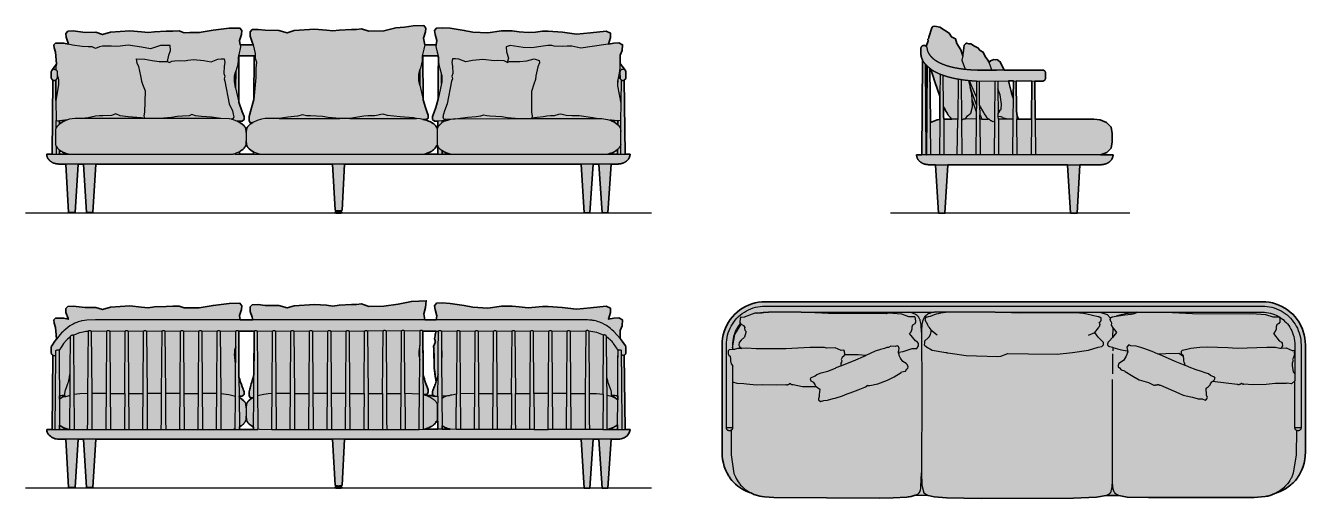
# Model space of a CAD drawing. Header units: millimetres. Extents: x 0 to 5210, y -1160 to 763.
import ezdxf

# ---------------------------------------------------------------- set-up
doc = ezdxf.new("R2010")
doc.units = ezdxf.units.MM
doc.layers.add('Blocks', color=7, linetype='Continuous')
doc.layers.add('Blocks$Fill', color=7, linetype='Continuous', true_color=0xffffff)
for name, color, linetype, lineweight, true_color in [('Blocks$Inner', 7, 'Continuous', 25, 0x007f00), ('Blocks$Outline', 7, 'Continuous', 35, 0xff3f3f), ('Groud', 7, 'Continuous', 25, 0x243775)]:
    doc.layers.add(name, color=color, linetype=linetype, lineweight=lineweight, true_color=true_color)

# ---------------------------------------------------------------- blocks, each defined once
blk = doc.blocks.new('Fly SC12 Sofa Top')
at = {"layer": 'Blocks$Fill'}
blk.add_hatch(color=256, dxfattribs=at).paths.add_polyline_path([(2213, -61.1), (2205.4, -49.7), (2196.8, -38.9), (2187.5, -28.8), (2177.4, -19.5), (2166.6, -11), (2155.2, -3.3), (2143.2, 3.4), (2130.7, 9.1), (2117.9, 13.9), (2104.6, 17.6), (2091.2, 20.3), (2077.5, 21.9), (2063.8, 22.4), (1426.3, 22.4), (676.7, 22.4), (39.2, 22.4), (25.4, 21.9), (11.8, 20.3), (-1.7, 17.6), (-14.9, 13.9), (-27.8, 9.1), (-40.3, 3.4), (-52.3, -3.3), (-63.7, -11), (-74.5, -19.5), (-84.6, -28.8), (-93.9, -38.9), (-102.4, -49.7), (-110, -61.1), (-116.8, -73.1), (-122.5, -85.6), (-127.3, -98.5), (-131, -111.7), (-133.7, -125.2), (-135.3, -138.8), (-135.8, -152.6), (-135.8, -589.9), (-135.3, -604.6), (-133.5, -619.2), (-130.7, -633.6), (-126.7, -647.8), (-121.6, -661.6), (-115.4, -675), (-108, -686.9), (-107.6, -687.7), (-106.3, -690), (-104, -693.7), (-100.4, -698.6), (-95.6, -704.6), (-89.4, -711.5), (-81.7, -719.2), (-72.2, -727.5), (-68.3, -730.5), (-64.2, -733.4), (-59.8, -736.2), (-55.4, -738.8), (-46.5, -743.5), (-38, -747.5), (-24.3, -753), (-18.8, -754.9), (-10.4, -759.1), (-6, -761), (-1.4, -762.7), (8, -765.7), (17.5, -768.1), (26.9, -769.9), (36.4, -771.2), (55.3, -772.8), (74.3, -773.7), (503.9, -776.2), (560.4, -775), (617, -771.8), (621.1, -771.3), (625.3, -770.7), (633.6, -769.1), (650.2, -764.8), (703.1, -765.1), (727.9, -770.8), (778.4, -774.8), (919.2, -777.3), (1294.7, -776.5), (1388.3, -772.8), (1428, -764.9), (1428.1, -764.9), (1479, -764.9), (1513.5, -772), (1600, -773.8), (2029.9, -773.7), (2075.5, -769.3), (2080.5, -768.7), (2085.5, -767.7), (2090.3, -766.5), (2095.2, -765.1), (2104.8, -761.7), (2114.3, -758), (2136.7, -749.7), (2142.2, -747.2), (2147.7, -744.5), (2153.1, -741.4), (2158.5, -738), (2169.3, -730.5), (2179.3, -722.8), (2184.2, -718.6), (2188.9, -714.2), (2193.6, -709.4), (2198.2, -704.2), (2202.6, -698.9), (2206.5, -693.6), (2210, -688.3), (2213.3, -683), (2219.1, -672.3), (2224.5, -661.6), (2229.6, -647.8), (2233.6, -633.6), (2236.5, -619.2), (2238.2, -604.6), (2238.8, -589.9), (2238.8, -152.6), (2238.2, -138.8), (2236.6, -125.2), (2233.9, -111.7), (2230.2, -98.5), (2225.5, -85.6), (2219.7, -73.1)], flags=0)
at = {"layer": 'Blocks$Inner'}
for p, q in [((1454.8, -83.8), (1454.1, -122.8)), ((1455.4, -163.3, 0), (1455.4, -177.9, 0)), ((-93.3, -237.5, 0), (-93.3, -242.7, 0))]:
    blk.add_line(p, q, dxfattribs=at)
for points in [[(-45.9, -41.1), (-58.9, -40.4), (-62.4, -45), (-63.1, -61.6), (-60.7, -65.6), (-59.6, -67.4), (-58.2, -68.5), (-49.2, -74.7), (-43.1, -81.9), (-44.9, -86.7), (-43.5, -93.3), (-39.6, -96.7), (-39.5, -102.1), (-44.6, -121.7), (-58.5, -133.9), (-66.7, -142.8), (-67.3, -153.7), (-64.6, -160), (-55.6, -167.4)], [(675.6, -101.9), (674.7, -69.7), (672.2, -58.9), (670.8, -53.9), (670.1, -51.6), (669.4, -49.4), (668.2, -46.6), (667, -44.2), (665.8, -42), (664.5, -40.1), (663.3, -38.5), (662.1, -37), (660, -34.6), (659.5, -34.1), (658.9, -33.5), (658.3, -33), (657.6, -32.4), (656.8, -31.9), (656, -31.4), (654.3, -30.4), (652.5, -29.4), (650.5, -28.5), (646, -26.7), (636, -23.3), (625, -20.1)], [(1356.5, -113), (1381.3, -102.7), (1396, -84.2), (1397.9, -81.4), (1398.9, -80), (1399.8, -78.5), (1400.6, -76.9), (1401.4, -75.4), (1402.1, -73.7), (1402.4, -72.8), (1402.6, -71.9), (1402.7, -71.6), (1402.8, -71.3), (1402.8, -71), (1402.9, -70.6), (1402.9, -70.3), (1402.9, -70), (1402.9, -69.7), (1402.9, -69.4), (1402.8, -69.1), (1402.8, -68.8), (1402.7, -68.5), (1402.7, -68.2), (1402.5, -67.6), (1402.3, -67), (1402, -66.4), (1401.7, -65.8), (1401.1, -64.6), (1399.7, -62.3), (1403.4, -58.9), (1404.3, -57.9), (1405.1, -57), (1406, -56), (1406.8, -54.9), (1406.9, -54.7), (1407, -54.5), (1407.1, -54.4), (1407.2, -54.2), (1407.3, -54), (1407.3, -53.8), (1407.4, -53.6), (1407.4, -53.4), (1407.5, -53.2), (1407.5, -53), (1407.6, -52.8), (1407.6, -52.6), (1407.6, -52.2), (1407.6, -51.8), (1407.6, -51.4), (1407.6, -51), (1407.5, -50.1), (1407.2, -48.4), (1407.6, -45.7), (1407.6, -45.6), (1407.7, -45.5), (1407.7, -45.5), (1407.7, -45.4), (1407.7, -45.3), (1407.7, -45.3), (1407.7, -45.2), (1407.7, -45.1), (1407.6, -45), (1407.6, -45), (1407.6, -44.9), (1407.6, -44.8), (1407.6, -44.8), (1407.6, -44.7), (1407.5, -44.6), (1407.5, -44.4), (1407.4, -44.3), (1407.3, -44.2), (1407.2, -44), (1407.1, -43.9), (1407, -43.8), (1406.9, -43.7), (1406.8, -43.5), (1406.6, -43.3), (1406.3, -43.1), (1406, -42.8), (1405.7, -42.6), (1405.4, -42.4), (1405.1, -42.2), (1404.7, -42), (1404.4, -41.9), (1401.2, -40.5), (1398.7, -39.5), (1396.6, -38.9), (1394.7, -38.4), (1349.1, -27.8), (1341.8, -26.4), (1334.4, -25.2), (1319.6, -23.7), (1289.5, -22.3), (1075.5, -23.5), (975.3, -20.1), (787.5, -20.1), (764.7, -22.8), (753.8, -24.6), (743.5, -26.7), (736.1, -28.8), (728.2, -31.3), (711.8, -37), (703.1, -38.8), (699.2, -39.8), (697.4, -40.4), (695.8, -41), (695.5, -41.1), (695.2, -41.2), (695, -41.4), (694.7, -41.5), (694.4, -41.7), (694.1, -41.9), (693.9, -42.1), (693.6, -42.3), (693.3, -42.6), (693.1, -42.8), (692.8, -43.1), (692.6, -43.4), (692.4, -43.7), (692.1, -44), (691.9, -44.3), (691.8, -44.6), (691.7, -44.7), (691.6, -44.9), (691.6, -45), (691.5, -45.1), (691.5, -45.3), (691.5, -45.4), (691.4, -45.5), (691.4, -45.7), (691.4, -46), (691.4, -46.3), (691.4, -46.6), (691.4, -46.9), (691.5, -47.6), (691.6, -48.2), (691.8, -49.6), (691.5, -50.7), (691.3, -51.3), (691.2, -51.9), (691.1, -52.2), (691.1, -52.5), (691, -52.7), (691, -53), (691, -53.3), (691.1, -53.6), (691.1, -53.9), (691.2, -54.2), (691.3, -54.8), (691.5, -55.4), (691.7, -55.9), (691.9, -56.5), (692.2, -57), (692.5, -57.5), (693.1, -58.6), (693.7, -59.6), (694.5, -60.6), (696, -62.6), (700.6, -71.8), (703.2, -76.5), (704.6, -78.8), (706.2, -81.1), (710.5, -86.8), (714.7, -91.8), (739.6, -111.7)], [(1444.2, -43.5), (1446.3, -42.3), (1448.5, -41.1), (1449.7, -40.6), (1450.8, -40.1), (1452.1, -39.7), (1453.4, -39.3), (1461.1, -37.4), (1468.3, -35.9), (1503.9, -31.1), (1530, -28), (1538.2, -27.2), (1557, -20.1), (1670.2, -20), (1779.8, -24.9), (2012.6, -26.2), (2022.7, -25.2), (2076.9, -29.1), (2106.7, -38.5), (2130.6, -39.2), (2134.3, -44.6), (2134.5, -60.4), (2131.3, -66.3), (2122.5, -71.2), (2119.8, -79.6), (2120, -88.5), (2116.1, -99.1), (2109.2, -106.2), (2132.8, -136.3), (2141.4, -141.7), (2144.9, -146.6), (2145.4, -157.5), (2142.9, -161.6), (2140.2, -166.3)], [(1552.5, -20.1), (1529.7, -23.9), (1506.5, -26.7), (1483.8, -31.7), (1468.3, -35.9)], [(-93.4, -165.2), (-83.3, -110.9), (-58.2, -68.5)], [(714.7, -91.8), (713.5, -100), (712.6, -104.9), (711.1, -110.8), (710.9, -111.8), (710.6, -112.7), (709.9, -114.4), (709.2, -116), (708.4, -117.6), (707.5, -119), (706.6, -120.3), (704.8, -123), (688.9, -138.1), (688, -145), (687.3, -153.3), (696.3, -161.5), (719, -174.5), (775.3, -183.6), (775.3, -183.6), (775.3, -183.7)], [(775.4, -183.7), (775.4, -183.7), (775.4, -183.8), (775.5, -183.8), (775.6, -183.9), (775.7, -183.9), (776, -184), (776.3, -184.2), (776.7, -184.3), (777.6, -184.5), (779.9, -185.1), (783.1, -185.7), (802, -188.6), (858.3, -195.9), (985.5, -199.8), (998.8, -198.8), (1027.2, -187.5), (1112, -188.9), (1228.3, -191), (1291, -183.7), (1355.6, -174.3), (1395.7, -163), (1410, -159.7), (1417.5, -152.5), (1416.9, -143.3), (1395.9, -121.5), (1381.3, -102.7)], [(1742.7, -199.7), (1724.3, -188.7), (1670.8, -189), (1640.1, -190.5), (1615, -180.3), (1581.7, -167.6), (1568.7, -163.9), (1550.5, -158.6), (1528.4, -157.1), (1520.6, -153.2), (1517, -155.8), (1512.5, -163), (1514, -169.9), (1515.2, -173.7), (1515.2, -177.5), (1515.4, -181.9), (1513.2, -186), (1512.5, -192.7), (1507.7, -201.1), (1498, -216.9), (1484.1, -225.5), (1479.6, -228.6), (1476.4, -237.4), (1477.2, -242.7), (1482.8, -246.2), (1488.5, -253.9), (1502.2, -258.9), (1504.7, -260.8), (1535.9, -280.8), (1562.3, -295), (1600.8, -306.6), (1622.4, -316.4), (1626.9, -316.2), (1629.1, -316.1), (1631.2, -315.9), (1633.4, -315.6), (1635.5, -315.2), (1636.6, -314.9), (1637.6, -314.6), (1638.7, -314.2), (1639.7, -313.8), (1640.3, -314.2), (1641, -314.6), (1641.6, -314.9), (1642.2, -315.2), (1642.8, -315.4), (1643.4, -315.6), (1644.5, -316), (1645.6, -316.3), (1646.7, -316.5), (1648.8, -316.8), (1723.7, -349.1), (1741, -357.1), (1772.4, -364), (1779.8, -365.8), (1803, -372.8), (1818.9, -373), (1831, -377.3), (1836.4, -373.3), (1839.1, -369.9), (1840, -367.7), (1836.9, -357.9), (1835.5, -329.4), (1843.7, -324.3), (1850.7, -315.6), (1852.3, -310.8), (1858.1, -302.8), (1861.4, -301.5), (1863.2, -300.8), (1868.1, -296.9), (1871.3, -288.9), (1869.3, -283.7), (1852.3, -276.9), (1844.6, -270.6), (1830.5, -267), (1816.4, -261.9), (1793.6, -254.3), (1765.2, -244), (1757.9, -239.4), (1749.7, -236.3), (1748, -229.7), (1745.9, -223.8), (1743.6, -218.2), (1743.6, -213.1), (1744.7, -209.8), (1742.7, -199.7), (1742.4, -198.2), (1737.8, -193.8), (1734.3, -188.4), (1734, -178.1), (1738.7, -173.9), (1756.2, -170.4), (1772.3, -165.8), (1808.9, -162.1), (1841.8, -161.5), (1881.2, -162.6), (1923.8, -163.3), (1961.5, -165.9), (2082.2, -162.3), (2117.9, -162.6), (2135.1, -166.3), (2140.2, -166.3), (2160.2, -165.1), (2184.8, -175.4), (2193.4, -175.7), (2195.1, -178.6), (2193.9, -186), (2195.1, -192.2), (2191, -204.3), (2186.3, -213.1), (2188.5, -218), (2187, -224), (2185, -226.9), (2185, -237.3), (2189, -262.9), (2196.5, -271.3), (2196.2, -298.8), (2181.8, -311.4), (2164.7, -308.1), (2160.7, -309.7), (2115.3, -310.1), (2079.1, -314.5), (2025, -315), (1988, -313.4), (1987, -313.4), (1986.5, -313.5), (1986, -313.5), (1985.5, -313.4), (1985.2, -313.4), (1985, -313.4), (1984.7, -313.3), (1984.4, -313.2), (1984.1, -313.2), (1983.9, -313.1), (1983.6, -313), (1983.3, -312.8), (1983, -312.7), (1982.7, -312.6), (1982.3, -312.4), (1982, -312.2), (1981.3, -311.7), (1980.6, -311.2), (1979.9, -310.5), (1979.1, -309.8), (1978.2, -308.9), (1977.7, -309.6), (1977.2, -310.2), (1976.6, -310.8), (1976.1, -311.3), (1975.5, -311.8), (1975, -312.3), (1974.5, -312.7), (1973.9, -313), (1973.4, -313.4), (1972.9, -313.7), (1972.3, -313.9), (1971.8, -314.2), (1971.3, -314.3), (1970.8, -314.5), (1970.2, -314.7), (1969.7, -314.8), (1969.2, -314.9), (1968.7, -314.9), (1968.1, -315), (1967.6, -315), (1966.6, -315), (1965.5, -314.9), (1964.5, -314.8), (1963.5, -314.6), (1961.4, -314.2), (1861.4, -301.5)], [(247.5, -321.8), (244.8, -319.3), (243.3, -314.1), (237.5, -306.1), (232.4, -303.8), (227.4, -300.3), (224.2, -292.2), (226, -287.2), (243.8, -279.5), (250.2, -273.7), (267, -266.4), (295.1, -259.7), (326.5, -248.2), (329.2, -245.1), (347.3, -238.1), (399.4, -217.5), (448.8, -195.9)], [(581.8, -182.3), (581.8, -180.8), (584.1, -174), (584.6, -167.2), (581.8, -159.4), (576.8, -156.3), (569.1, -159.6), (551.7, -158.7), (541.8, -163.4), (534.5, -164.3), (525.3, -168.1), (508.8, -171.2), (487.7, -178.7), (448.8, -195.9), (417.8, -193), (362.9, -193), (360.9, -197.3), (353.6, -204.8), (349.6, -212.8), (351.2, -218.4), (350, -223.4), (347.4, -226.9), (347.3, -238.1)], [(1453.8, -189.7), (1453.8, -271.2)], [(1749.7, -236.3), (1709.1, -220), (1644.9, -192.3), (1640.1, -190.5)], [(650.2, -764.8), (653.7, -763.3), (657, -761.7), (658.7, -760.9), (660.2, -760), (661.8, -758.9), (663.2, -757.8), (663.9, -757.3), (664.6, -756.6), (665.3, -756), (665.9, -755.3), (666.5, -754.6), (667.1, -753.9), (667.7, -753.1), (668.2, -752.3), (668.7, -751.5), (669.2, -750.6), (669.6, -749.6), (670, -748.7), (670.4, -747.7), (670.8, -746.6), (671.1, -745.5), (671.3, -744.3), (672.9, -735.9), (673.6, -730.7), (676.1, -673.3)], [(1479, -764.9), (1474, -763), (1472.8, -762.5), (1471.6, -761.9), (1470.4, -761.2), (1469.2, -760.5), (1468, -759.7), (1466.9, -758.8), (1465.8, -757.9), (1464.7, -756.8), (1463.6, -755.6), (1462.6, -754.2), (1461.6, -752.8), (1460.6, -751.2), (1459.9, -749.8), (1459.3, -748.5), (1458.7, -747.1), (1458.2, -745.8), (1457.3, -743.2), (1456.6, -740.7), (1456.1, -738.1), (1455.7, -735.6), (1455.1, -730.6), (1453.6, -708.1)]]:
    blk.add_lwpolyline(points, dxfattribs=at)
at = {"layer": 'Blocks$Inner', "extrusion": (-6.33267e-13, 1.50996e-07, 1)}
blk.add_lwpolyline([(2229.3, -649.4), (2233.5, -634.9), (2236.5, -620), (2238.4, -605), (2239, -589.9)], dxfattribs=at)
at = {"layer": 'Blocks$Inner'}
for points in [[(-98.8, -500.4, 0), (-98.7, -600.7, 0), (-88, -676.3, 0), (-81.5, -690, 0), (-78.1, -696.9, 0), (-74.3, -703.6, 0), (-70.1, -710.3, 0), (-65.5, -716.8, 0), (-63, -720, 0), (-60.3, -723.2, 0), (-57.4, -726.4, 0), (-54.4, -729.5, 0), (-50, -733.6, 0), (-45.7, -737.3, 0), (-41.4, -740.7, 0), (-37.1, -743.9, 0), (-32.8, -746.8, 0), (-28.3, -749.6, 0), (-18.8, -754.9, 0), (-10.4, -759.1, 0), (-6, -761, 0), (-1.4, -762.7, 0), (8, -765.7, 0), (17.5, -768.1, 0), (26.9, -769.9, 0), (36.4, -771.2, 0), (55.3, -772.8, 0), (74.3, -773.7, 0), (503.9, -776.2, 0), (560.4, -775, 0), (617, -771.8, 0), (621.1, -771.3, 0), (625.3, -770.7, 0), (633.6, -769.1, 0), (650.2, -764.8, 0), (703.1, -765.1, 0), (727.9, -770.8, 0), (778.4, -774.8, 0), (919.2, -777.3, 0), (1294.7, -776.5, 0), (1388.3, -772.8, 0), (1428, -764.9, 0), (1479, -764.9, 0), (1513.5, -772, 0), (1600, -773.8, 0), (2029.9, -773.7, 0), (2075.5, -769.3, 0), (2080.5, -768.7, 0), (2085.5, -767.7, 0), (2090.3, -766.5, 0), (2095.2, -765.1, 0), (2104.8, -761.7, 0), (2114.3, -758, 0), (2125.5, -754, 0), (2136.7, -749.7, 0), (2142.2, -747.2, 0), (2147.7, -744.5, 0), (2153.1, -741.4, 0), (2158.5, -738, 0), (2169.3, -730.5, 0), (2179.3, -722.8, 0), (2184.2, -718.6, 0), (2188.9, -714.2, 0), (2193.6, -709.4, 0), (2198.2, -704.2, 0), (2202.6, -698.9, 0), (2206.5, -693.6, 0), (2210, -688.3, 0), (2213.3, -683, 0), (2219.1, -672.3, 0), (2224.5, -661.6, 0), (2229.6, -647.8, 0), (2233.6, -633.6, 0), (2236.5, -619.2, 0), (2238.2, -604.6, 0), (2238.8, -589.9, 0), (2238.8, -152.6, 0), (2238.2, -138.8, 0), (2236.6, -125.2, 0), (2233.9, -111.7, 0), (2230.2, -98.5, 0), (2225.5, -85.6, 0), (2219.7, -73.1, 0), (2213, -61.1, 0), (2205.4, -49.7, 0), (2196.8, -38.9, 0), (2187.5, -28.8, 0), (2177.4, -19.5, 0), (2166.6, -11, 0), (2155.2, -3.3, 0), (2143.2, 3.4, 0), (2130.7, 9.1, 0), (2117.9, 13.9, 0), (2104.6, 17.6, 0), (2091.2, 20.3, 0), (2077.5, 21.9, 0), (2063.8, 22.4, 0), (1426.3, 22.4, 0), (676.7, 22.4, 0), (39.2, 22.4, 0), (25.4, 21.9, 0), (11.8, 20.3, 0), (-1.7, 17.6, 0), (-14.9, 13.9, 0), (-27.8, 9.1, 0), (-40.3, 3.4, 0), (-52.3, -3.3, 0), (-63.7, -11, 0), (-74.5, -19.5, 0), (-84.6, -28.8, 0), (-93.9, -38.9, 0), (-102.4, -49.7, 0), (-110, -61.1, 0), (-116.8, -73.1, 0), (-122.5, -85.6, 0), (-127.3, -98.5, 0), (-131, -111.7, 0), (-133.7, -125.2, 0), (-135.3, -138.8, 0), (-135.8, -152.6, 0), (-135.8, -589.9, 0), (-135.3, -604.6, 0), (-133.5, -619.2, 0), (-130.7, -633.6, 0), (-126.7, -647.8, 0), (-121.6, -661.6, 0), (-115.4, -675, 0), (-108, -686.9, 0), (-107.6, -687.7, 0), (-106.3, -690, 0), (-104, -693.7, 0), (-100.4, -698.6, 0), (-95.6, -704.6, 0), (-89.4, -711.5, 0), (-81.7, -719.2, 0), (-72.2, -727.5, 0), (-68.3, -730.5, 0), (-64.2, -733.4, 0), (-59.8, -736.2, 0), (-55.4, -738.8, 0), (-46.5, -743.5, 0), (-38, -747.5, 0), (-24.3, -753, 0), (-18.8, -754.9, 0)], [(-93.2, -302.8, 0), (-93.3, -490.1, 0), (-118.3, -490.1, 0), (-118.3, -152.4, 0), (-118, -142.7, 0), (-117.1, -132.8, 0), (-115.5, -123, 0), (-113.4, -113.4, 0), (-110.6, -103.9, 0), (-107.3, -94.6, 0), (-103.3, -85.5, 0), (-98.9, -76.7, 0), (-93.8, -68.2, 0), (-88.3, -60, 0), (-82.2, -52.2, 0), (-75.6, -44.7, 0), (-68.7, -37.7, 0), (-61.2, -31.2, 0), (-53.4, -25.1, 0), (-45.2, -19.6, 0), (-36.7, -14.5, 0), (-27.9, -10, 0), (-18.8, -6.1, 0), (-9.5, -2.8, 0), (0, 0, 0), (9.7, 2.2, 0), (19.4, 3.7, 0), (29.3, 4.6, 0), (39, 4.9, 0), (676.7, 4.9, 0), (1426.3, 4.9, 0), (2064, 4.9, 0), (2073.7, 4.6, 0), (2083.5, 3.7, 0), (2093.3, 2.2, 0), (2102.9, 0, 0), (2112.4, -2.8, 0), (2121.8, -6.1, 0), (2130.8, -10, 0), (2139.7, -14.5, 0), (2148.2, -19.6, 0), (2156.4, -25.1, 0), (2164.2, -31.2, 0), (2171.6, -37.7, 0), (2178.6, -44.7, 0), (2185.1, -52.2, 0), (2191.2, -60, 0), (2196.8, -68.2, 0), (2201.8, -76.7, 0), (2206.3, -85.5, 0), (2210.2, -94.6, 0), (2213.6, -103.9, 0), (2216.3, -113.4, 0), (2218.5, -123, 0), (2220, -132.8, 0), (2221, -142.7, 0), (2221.3, -152.4, 0), (2221.3, -490.1, 0), (2196.3, -490.1, 0), (2196.2, -298.8, 0)], [(362.9, -193, 0), (363.7, -191.2, 0), (363.2, -178.9, 0), (359.4, -174.4, 0), (348.4, -175.9, 0), (324.1, -165.3, 0), (289.3, -166.4, 0), (280.9, -164.3, 0), (221.3, -163.2, 0), (123.7, -168.6, 0), (28.6, -169, 0), (3.4, -169.7, 0), (-36.8, -166.2, 0), (-55.6, -167.4, 0), (-73.1, -168.1, 0), (-85, -171.9, 0), (-93.3, -172.1, 0), (-107.2, -172.6, 0), (-111.1, -176.7, 0), (-111.2, -182.2, 0), (-111, -189.9, 0), (-107.9, -194.7, 0), (-103.2, -199.6, 0), (-101.2, -211.5, 0), (-101.8, -218.1, 0), (-98.2, -230.6, 0), (-93.3, -237.5, 0), (-91.4, -239.3, 0), (-93.3, -242.7, 0), (-93.2, -302.8, 0), (-76.3, -308.8, 0), (-47.1, -310.2, 0), (-36.1, -312.1, 0), (3.9, -315.4, 0), (28.6, -313.7, 0), (87.7, -315.1, 0), (124.1, -314.7, 0), (125.9, -314.9, 0), (126.7, -315, 0), (127.6, -315.1, 0), (128.5, -315.1, 0), (129.4, -315, 0), (129.9, -315, 0), (130.4, -314.9, 0), (130.8, -314.8, 0), (131.3, -314.7, 0), (131.8, -314.6, 0), (132.3, -314.5, 0), (132.9, -314.3, 0), (133.4, -314.1, 0), (133.9, -313.8, 0), (134.5, -313.6, 0), (135.7, -313, 0), (136.9, -312.2, 0), (138.1, -311.3, 0), (139.5, -310.3, 0), (140.9, -309, 0), (141.1, -309.5, 0), (141.4, -309.9, 0), (141.7, -310.2, 0), (142, -310.6, 0), (142.3, -310.9, 0), (142.6, -311.3, 0), (142.9, -311.5, 0), (143.3, -311.8, 0), (143.6, -312.1, 0), (144, -312.3, 0), (144.4, -312.5, 0), (144.8, -312.7, 0), (145.1, -312.9, 0), (145.5, -313.1, 0), (145.9, -313.2, 0), (146.3, -313.4, 0), (147.2, -313.6, 0), (148, -313.8, 0), (148.9, -313.9, 0), (149.8, -314.1, 0), (153.5, -314.4, 0), (191, -321.7, 0), (247.4, -321.7, 0), (252.4, -326.7, 0), (261.6, -332.6, 0), (259.7, -354.7, 0), (259, -363.6, 0), (256.4, -372.3, 0), (256.6, -375.9, 0), (264.9, -382.7, 0), (278, -378.7, 0), (293.6, -378.2, 0), (316.1, -371.1, 0), (324.1, -369.7, 0), (354.5, -360.6, 0), (373.1, -352.3, 0), (386, -348.1, 0), (418.5, -335.9, 0), (445.8, -325.5, 0), (448.6, -324.1, 0), (450, -323.3, 0), (450.7, -322.9, 0), (451.4, -322.4, 0), (452, -321.9, 0), (452.6, -321.4, 0), (453.3, -320.8, 0), (453.8, -320.1, 0), (454.4, -319.5, 0), (454.9, -318.7, 0), (455.4, -317.9, 0), (455.9, -317, 0), (456.2, -317.2, 0), (456.4, -317.4, 0), (456.7, -317.6, 0), (457, -317.7, 0), (457.3, -317.8, 0), (457.6, -318, 0), (457.9, -318.1, 0), (458.2, -318.1, 0), (458.5, -318.2, 0), (458.8, -318.3, 0), (459.1, -318.3, 0), (459.4, -318.4, 0), (460, -318.4, 0), (460.7, -318.4, 0), (461.4, -318.4, 0), (462, -318.4, 0), (463.4, -318.2, 0), (466.2, -317.7, 0), (497.6, -312.1, 0), (537.3, -296.8, 0), (565.3, -282.9, 0), (593.3, -265, 0), (595, -262.9, 0), (610.5, -260.3, 0), (616.4, -250, 0), (620.6, -247.6, 0), (621.8, -241.7, 0), (618.3, -233, 0), (614, -229.3, 0), (599.7, -221.3, 0), (590.3, -207.2, 0), (585.1, -196.1, 0), (584.6, -189.3, 0), (581.8, -186, 0), (581.8, -182.3, 0), (601.2, -180.4, 0), (638.2, -168.4, 0), (657.5, -167.5, 0), (663.2, -156.6, 0), (663.4, -147.1, 0), (659.6, -142.2, 0), (651.1, -136.8, 0), (626.9, -107.1, 0), (634.2, -99.4, 0), (638.7, -87.4, 0), (638.4, -79.8, 0), (640.1, -71.6, 0), (650, -65.7, 0), (652.8, -59.1, 0), (652.1, -44.1, 0), (649.3, -39.4, 0), (625, -38.4, 0), (595.9, -28.8, 0), (540.8, -24.6, 0), (532.3, -26.4, 0), (298, -25.5, 0), (186.4, -20.1, 0), (52.5, -20.1, 0), (44.8, -20.9, 0), (24.2, -24.7, 0), (6.3, -24.3, 0), (-2.5, -24, 0), (-45.9, -41, 0)], [(6.3, -24.3, 0), (14.3, -22.4, 0), (22.6, -21.1, 0), (30.9, -20.3, 0), (39.4, -20.1, 0), (52.5, -20.1, 0)], [(186.4, -20.1, 0), (625, -20.1, 0), (676.7, -20.1, 0), (727.4, -20.1, 0)], [(787.5, -20.1, 0), (727.4, -20.1, 0), (721.1, -21.4, 0), (715, -22.9, 0), (712, -23.8, 0), (709, -24.8, 0), (706.2, -26, 0), (704.8, -26.6, 0), (703.4, -27.4, 0), (700.9, -28.8, 0), (698.5, -30.3, 0), (696.2, -31.9, 0), (695, -32.8, 0), (693.9, -33.8, 0), (692.8, -34.8, 0), (691.8, -35.8, 0), (690.7, -37, 0), (689.7, -38.2, 0), (688.7, -39.5, 0), (687.7, -40.8, 0), (686.8, -42.3, 0), (685.9, -43.8, 0), (684, -47.5, 0), (682.5, -50.9, 0), (681.2, -54.3, 0), (680.2, -57.5, 0), (679.5, -60.6, 0), (678.8, -63.7, 0), (677.8, -69.6, 0), (676.8, -77.7, 0), (676.2, -85.7, 0), (675.6, -101.9, 0), (677.3, -339.8, 0), (676.1, -673.3, 0), (677.7, -723.4, 0), (685, -754.1, 0), (703.1, -765.1, 0)], [(975.3, -20.1, 0), (1402.6, -20.1, 0), (1432.2, -29.9, 0), (1444.2, -43.5, 0), (1443.7, -46.5, 0), (1443.5, -47.9, 0), (1443.5, -48.6, 0), (1443.4, -49.3, 0), (1443.4, -49.9, 0), (1443.4, -50.6, 0), (1443.5, -51.3, 0), (1443.5, -52, 0), (1443.7, -52.7, 0), (1443.9, -53.4, 0), (1444, -53.8, 0), (1444.1, -54.2, 0), (1444.2, -54.6, 0), (1444.4, -54.9, 0), (1444.5, -55.3, 0), (1444.7, -55.6, 0), (1444.9, -55.9, 0), (1445.1, -56.1, 0), (1445.3, -56.4, 0), (1445.5, -56.7, 0), (1445.8, -56.9, 0), (1446, -57.2, 0), (1446.5, -57.6, 0), (1447.1, -58.1, 0), (1448.2, -58.9, 0), (1449.3, -65.3, 0), (1448.1, -73.5, 0), (1454.8, -83.8, 0), (1462.9, -93.7, 0), (1469.4, -102.8, 0), (1454.1, -122.8, 0), (1439.6, -138.3, 0), (1438.1, -139.7, 0), (1437.3, -140.4, 0), (1436.7, -141.1, 0), (1436.3, -141.4, 0), (1436.1, -141.8, 0), (1435.8, -142.1, 0), (1435.5, -142.5, 0), (1435.3, -142.9, 0), (1435.2, -143, 0), (1435.1, -143.2, 0), (1435, -143.4, 0), (1435, -143.6, 0), (1434.9, -143.8, 0), (1434.8, -144, 0), (1434.4, -145.4, 0), (1434.1, -146.9, 0), (1433.9, -148.4, 0), (1433.8, -149.9, 0), (1433.7, -151.3, 0), (1433.8, -152.5, 0), (1433.8, -153.1, 0), (1433.9, -153.7, 0), (1434, -154.2, 0), (1434.1, -154.6, 0), (1434.1, -154.7, 0), (1434.1, -154.8, 0), (1434.1, -154.9, 0), (1434.2, -155, 0), (1434.2, -155, 0), (1434.3, -155.1, 0), (1434.3, -155.2, 0), (1434.4, -155.3, 0), (1434.5, -155.4, 0), (1434.6, -155.6, 0), (1434.7, -155.7, 0), (1434.9, -155.9, 0), (1435, -156, 0), (1435.2, -156.2, 0), (1435.6, -156.5, 0), (1436, -156.8, 0), (1436.5, -157.1, 0), (1437.5, -157.7, 0), (1438.6, -158.2, 0), (1440.9, -159.4, 0), (1454.9, -162.7, 0), (1455.4, -163.3, 0), (1473.9, -168.7, 0), (1490.9, -173.1, 0), (1504.8, -175.7, 0), (1515.2, -177.5, 0)], [(1402.6, -20.1, 0), (1426.3, -20.1, 0), (1552.5, -20.1, 0), (1557, -20.1, 0)], [(1670.2, -20, 0), (2063.6, -20.1, 0), (2072.1, -20.3, 0), (2080.4, -21.1, 0), (2088.6, -22.4, 0), (2096.7, -24.2, 0), (2104.7, -26.5, 0), (2112.5, -29.4, 0), (2120.2, -32.7, 0), (2127.6, -36.5, 0), (2134.8, -40.7, 0), (2141.7, -45.4, 0), (2148.2, -50.5, 0), (2154.5, -56, 0), (2160.4, -61.9, 0), (2165.9, -68.1, 0), (2171, -74.7, 0), (2175.6, -81.6, 0), (2179.9, -88.7, 0), (2183.7, -96.1, 0), (2187, -103.8, 0), (2189.8, -111.6, 0), (2192.1, -119.6, 0), (2193.9, -127.7, 0), (2195.2, -136, 0), (2196, -144.2, 0), (2196.3, -152.8, 0), (2196.5, -271.3, 0)], [(-60.7, -65.6, 0), (-62.9, -68.1, 0), (-68, -74.7, 0), (-72.7, -81.6, 0), (-76.9, -88.7, 0), (-80.7, -96.1, 0), (-84, -103.8, 0), (-86.8, -111.6, 0), (-89.2, -119.6, 0), (-91, -127.7, 0), (-92.3, -136, 0), (-93.1, -144.2, 0), (-93.3, -152.8, 0), (-93.3, -172.1, 0)], [(1428, -764.9, 0), (1428.1, -764.9, 0), (1428.3, -764.9, 0), (1428.6, -764.8, 0), (1429, -764.8, 0), (1429.5, -764.6, 0), (1430.6, -764.3, 0), (1431.9, -763.8, 0), (1433.4, -763.2, 0), (1434.9, -762.5, 0), (1436.6, -761.6, 0), (1438.2, -760.5, 0), (1439.9, -759.4, 0), (1441.6, -758.1, 0), (1442.4, -757.4, 0), (1443.1, -756.6, 0), (1443.9, -755.9, 0), (1444.6, -755.1, 0), (1445.3, -754.2, 0), (1446, -753.3, 0), (1446.6, -752.4, 0), (1447.1, -751.5, 0), (1447.7, -750.5, 0), (1448.1, -749.5, 0), (1448.5, -748.4, 0), (1448.8, -747.3, 0), (1450, -742.6, 0), (1450.9, -737.9, 0), (1452.3, -728.1, 0), (1453.6, -708.1, 0), (1453.7, -650.7, 0), (1453.8, -293.3, 0)], [(-93.3, -490.1, 0), (-93.4, -490.8, 0), (-93.4, -491.6, 0), (-93.6, -492.4, 0), (-93.7, -493.2, 0), (-93.9, -493.9, 0), (-94.2, -494.7, 0), (-94.5, -495.4, 0), (-94.9, -496.1, 0), (-95.3, -496.8, 0), (-95.7, -497.4, 0), (-96.2, -498, 0), (-96.7, -498.6, 0), (-97.3, -499.2, 0), (-97.9, -499.7, 0), (-98.5, -500.2, 0), (-98.8, -500.4, 0), (-99.8, -501, 0), (-100.5, -501.4, 0), (-101.2, -501.7, 0), (-102, -501.9, 0), (-102.7, -502.2, 0), (-103.5, -502.3, 0), (-104.3, -502.5, 0), (-105, -502.5, 0), (-105.8, -502.6, 0), (-106.6, -502.5, 0), (-107.4, -502.5, 0), (-108.2, -502.3, 0), (-108.9, -502.2, 0), (-109.7, -501.9, 0), (-110.4, -501.7, 0), (-111.2, -501.4, 0), (-111.9, -501, 0), (-112.5, -500.6, 0), (-113.2, -500.2, 0), (-113.8, -499.7, 0), (-114.4, -499.2, 0), (-114.9, -498.6, 0), (-115.5, -498, 0), (-115.9, -497.4, 0), (-116.4, -496.8, 0), (-116.8, -496.1, 0), (-117.1, -495.4, 0), (-117.5, -494.7, 0), (-117.7, -493.9, 0), (-117.9, -493.2, 0), (-118.1, -492.4, 0), (-118.2, -491.6, 0), (-118.3, -490.8, 0), (-118.3, -490.1, 0)], [(2203.4, -501.3, 0), (2200.8, -600.8, 0), (2188.6, -675, 0), (2187.7, -678.7, 0), (2186.6, -682.4, 0), (2185.3, -686.1, 0), (2183.7, -689.8, 0), (2182.1, -693.4, 0), (2180.2, -697.1, 0), (2176, -704.2, 0), (2171.4, -711.2, 0), (2166.4, -717.7, 0), (2161.2, -723.8, 0), (2155.9, -729.4, 0), (2150.7, -734.3, 0), (2145.4, -738.7, 0), (2140.2, -742.6, 0), (2135, -746.1, 0), (2124.7, -752.4, 0), (2114.3, -758, 0)], [(2221.3, -490.1, 0), (2221.3, -490.8, 0), (2221.2, -491.6, 0), (2221.1, -492.4, 0), (2220.9, -493.2, 0), (2220.7, -493.9, 0), (2220.4, -494.7, 0), (2220.1, -495.4, 0), (2219.7, -496.1, 0), (2219.3, -496.8, 0), (2218.9, -497.4, 0), (2218.4, -498, 0), (2217.9, -498.6, 0), (2217.3, -499.2, 0), (2216.7, -499.7, 0), (2216.1, -500.2, 0), (2215.5, -500.6, 0), (2214.8, -501, 0), (2214.1, -501.4, 0), (2213.4, -501.7, 0), (2212.6, -501.9, 0), (2211.9, -502.2, 0), (2211.1, -502.3, 0), (2210.3, -502.5, 0), (2209.6, -502.5, 0), (2208.8, -502.6, 0), (2208, -502.5, 0), (2207.2, -502.5, 0), (2206.4, -502.3, 0), (2205.7, -502.2, 0), (2204.9, -501.9, 0), (2204.2, -501.7, 0), (2203.4, -501.3, 0), (2202.8, -501, 0), (2202.1, -500.6, 0), (2201.4, -500.2, 0), (2200.8, -499.7, 0), (2200.2, -499.2, 0), (2199.7, -498.6, 0), (2199.1, -498, 0), (2198.7, -497.4, 0), (2198.2, -496.8, 0), (2197.8, -496.1, 0), (2197.5, -495.4, 0), (2197.2, -494.7, 0), (2196.9, -493.9, 0), (2196.7, -493.2, 0), (2196.5, -492.4, 0), (2196.4, -491.6, 0), (2196.3, -490.8, 0), (2196.3, -490.1, 0)]]:
    blk.add_polyline3d(points, dxfattribs=at)
at = {"layer": 'Blocks$Outline'}
for points in [[(-40.3, 3.4), (-52.3, -3.3)], [(-27.8, 9.1), (-40.3, 3.4)], [(-14.9, 13.9), (-27.8, 9.1)], [(-1.7, 17.6), (-14.9, 13.9)], [(11.8, 20.3), (-1.7, 17.6)], [(25.4, 21.9), (11.8, 20.3)], [(39.2, 22.4), (25.4, 21.9)], [(676.7, 22.4), (39.2, 22.4)], [(1426.3, 22.4), (676.7, 22.4)], [(2063.8, 22.4), (1426.3, 22.4)], [(2077.5, 21.9), (2063.8, 22.4)], [(2091.2, 20.3), (2077.5, 21.9)], [(2104.6, 17.6), (2091.2, 20.3)], [(2117.9, 13.9), (2104.6, 17.6)], [(2130.7, 9.1), (2117.9, 13.9)], [(2143.2, 3.4), (2130.7, 9.1)], [(2155.2, -3.3), (2143.2, 3.4)], [(-102.4, -49.7), (-110, -61.1)], [(-93.9, -38.9), (-102.4, -49.7)], [(-84.6, -28.8), (-93.9, -38.9)], [(-74.5, -19.5), (-84.6, -28.8)], [(-63.7, -11), (-74.5, -19.5)], [(-52.3, -3.3), (-63.7, -11)], [(2166.6, -11), (2155.2, -3.3)], [(2177.4, -19.5), (2166.6, -11)], [(2187.5, -28.8), (2177.4, -19.5)], [(2196.8, -38.9), (2187.5, -28.8)], [(2205.4, -49.7), (2196.8, -38.9)], [(2213, -61.1), (2205.4, -49.7)], [(-127.3, -98.5), (-131, -111.7)], [(-122.5, -85.6), (-127.3, -98.5)], [(-116.8, -73.1), (-122.5, -85.6)], [(-110, -61.1), (-116.8, -73.1)], [(2219.7, -73.1), (2213, -61.1)], [(2225.5, -85.6), (2219.7, -73.1)], [(2230.2, -98.5), (2225.5, -85.6)], [(2233.9, -111.7), (2230.2, -98.5)], [(-135.3, -138.8), (-135.8, -152.6)], [(-135.8, -152.6), (-135.8, -589.9)], [(-133.7, -125.2), (-135.3, -138.8)], [(-131, -111.7), (-133.7, -125.2)], [(2236.6, -125.2), (2233.9, -111.7)], [(2238.2, -138.8), (2236.6, -125.2)], [(2238.8, -152.6), (2238.2, -138.8)], [(2238.8, -589.9), (2238.8, -152.6)], [(-135.8, -589.9), (-135.3, -604.6)], [(-135.3, -604.6), (-133.5, -619.2)], [(-133.5, -619.2), (-130.7, -633.6)], [(2233.6, -633.6), (2236.5, -619.2)], [(2236.5, -619.2), (2238.2, -604.6)], [(2238.2, -604.6), (2238.8, -589.9)], [(-130.7, -633.6), (-126.7, -647.8)], [(-126.7, -647.8), (-121.6, -661.6)], [(-121.6, -661.6), (-115.4, -675)], [(-115.4, -675), (-108, -686.9)], [(2114.3, -758), (2125.5, -754), (2136.7, -749.7), (2142.2, -747.2), (2147.7, -744.5), (2153.1, -741.4), (2158.5, -738), (2169.3, -730.5), (2179.3, -722.8), (2184.2, -718.6), (2188.9, -714.2), (2193.6, -709.4), (2198.2, -704.2), (2202.6, -698.9), (2206.5, -693.6), (2210, -688.3), (2213.3, -683), (2219.1, -672.3), (2224.5, -661.6)], [(2224.5, -661.6), (2229.6, -647.8)], [(2229.6, -647.8), (2233.6, -633.6)], [(-108, -686.9), (-107.6, -687.7), (-106.3, -690), (-104, -693.7), (-100.4, -698.6), (-95.6, -704.6), (-89.4, -711.5), (-81.7, -719.2), (-72.2, -727.5), (-68.3, -730.5), (-64.2, -733.4), (-59.8, -736.2), (-55.4, -738.8), (-46.5, -743.5), (-38, -747.5), (-24.3, -753), (-18.8, -754.9)], [(-18.8, -754.9), (-10.4, -759.1), (-6, -761), (-1.4, -762.7), (8, -765.7), (17.5, -768.1), (26.9, -769.9), (36.4, -771.2), (55.3, -772.8), (74.3, -773.7), (503.9, -776.2), (560.4, -775), (617, -771.8), (621.1, -771.3), (625.3, -770.7), (633.6, -769.1), (650.2, -764.8)], [(650.2, -764.8), (703.1, -765.1)], [(703.1, -765.1), (727.9, -770.8), (778.4, -774.8), (919.2, -777.3), (1294.7, -776.5), (1388.3, -772.8), (1428, -764.9)], [(1428, -764.9), (1428.1, -764.9)], [(1428.1, -764.9), (1479, -764.9)], [(1479, -764.9), (1513.5, -772), (1600, -773.8), (2029.9, -773.7), (2075.5, -769.3), (2080.5, -768.7), (2085.5, -767.7), (2090.3, -766.5), (2095.2, -765.1), (2104.8, -761.7), (2114.3, -758)]]:
    blk.add_lwpolyline(points, dxfattribs=at)
blk = doc.blocks.new('Fly SC12 Sofa Side')
at = {"layer": 'Blocks$Fill'}
h = blk.add_hatch(color=256, dxfattribs=at)
h.paths.add_polyline_path([(129.4, 623.7), (126.4, 237.1), (105.4, 237.1), (105.5, 236.3), (105.5, 235.4), (105.6, 234.5), (105.6, 233.5), (105.8, 232.6), (105.9, 231.7), (106.1, 230.8), (106.3, 229.9), (106.5, 228.9), (106.8, 228), (107.1, 227.1), (107.4, 226.1), (107.7, 225.2), (108.1, 224.3), (108.5, 223.3), (109, 222.4), (109.4, 221.5), (109.9, 220.6), (110.5, 219.7), (111, 218.8), (111.6, 217.9), (112.3, 217), (112.9, 216.1), (113.6, 215.3), (114.3, 214.4), (115.1, 213.6), (115.8, 212.7), (116.6, 211.9), (117.5, 211.1), (118.3, 210.4), (119.2, 209.6), (120.1, 208.9), (121, 208.1), (122, 207.4), (122.9, 206.7), (123.9, 206.1), (124.9, 205.4), (126, 204.8), (127, 204.2), (128.1, 203.7), (129.2, 203.1), (130.3, 202.6), (131.4, 202.1), (132.5, 201.6), (133.6, 201.2), (134.7, 200.7), (135.9, 200.3), (137, 199.9), (138.2, 199.6), (139.4, 199.3), (140.5, 199), (141.7, 198.7), (142.9, 198.4), (144, 198.2), (145.2, 198), (146.3, 197.8), (147.5, 197.6), (148.7, 197.5), (149.8, 197.4), (151, 197.3), (152.1, 197.2), (153.2, 197.2), (154.3, 197.2), (183, 197.1), (194.8, 0), (221.2, -0.1), (233, 197.1), (720.4, 197.1), (732.3, 0), (758.8, 0), (770.4, 197.1), (857.7, 197.2), (858.8, 197.2), (859.9, 197.3), (861.1, 197.4), (862.2, 197.5), (863.4, 197.6), (864.5, 197.8), (865.7, 198), (866.9, 198.2), (868, 198.4), (869.2, 198.7), (870.4, 199), (871.5, 199.3), (872.7, 199.6), (873.9, 199.9), (875, 200.3), (876.1, 200.7), (877.3, 201.2), (878.4, 201.6), (879.5, 202.1), (880.6, 202.6), (881.7, 203.1), (882.8, 203.7), (883.9, 204.2), (884.9, 204.8), (885.9, 205.4), (887, 206.1), (888, 206.7), (888.9, 207.4), (889.9, 208.1), (890.8, 208.9), (891.7, 209.6), (892.6, 210.4), (893.4, 211.1), (894.3, 211.9), (895.1, 212.7), (895.8, 213.6), (896.6, 214.4), (897.3, 215.3), (898, 216.1), (898.6, 217), (899.3, 217.9), (899.9, 218.8), (900.4, 219.7), (901, 220.6), (901.5, 221.5), (901.9, 222.4), (902.4, 223.3), (902.8, 224.3), (903.2, 225.2), (903.5, 226.1), (903.8, 227.1), (904.1, 228), (904.4, 228.9), (904.6, 229.9), (904.8, 230.8), (905, 231.7), (905.1, 232.6), (905.2, 233.5), (905.3, 234.5), (905.4, 235.4), (905.4, 236.3), (905.4, 237.1), (854.1, 237.2), (879.5, 246.2), (897.6, 264.4), (901.4, 289.9), (901.4, 324.6), (897.9, 350), (878.2, 368.3), (852.4, 379.3), (827.1, 382.6), (588, 382.7), (586.4, 537.3), (617.9, 537.2), (619.5, 537.3), (620.3, 537.4), (621, 537.6), (621.8, 537.8), (622.5, 538.1), (623.2, 538.4), (623.9, 538.8), (624.6, 539.2), (625.3, 539.6), (625.9, 540.1), (626.5, 540.6), (627, 541.2), (627.5, 541.7), (628, 542.4), (628.5, 543), (628.9, 543.7), (629.2, 544.4), (629.5, 545.1), (629.8, 545.8), (630, 546.6), (630.2, 547.3), (630.3, 548.1), (630.4, 548.9), (630.4, 549.7), (630.4, 569.7), (630.4, 570.5), (630.3, 571.2), (630.2, 572), (630, 572.8), (629.8, 573.5), (629.5, 574.3), (629.2, 575), (628.9, 575.7), (628.5, 576.3), (628, 577), (627.5, 577.6), (627, 578.2), (626.5, 578.7), (625.9, 579.3), (625.3, 579.7), (624.6, 580.2), (623.9, 580.6), (623.2, 580.9), (622.5, 581.2), (621.8, 581.5), (621, 581.7), (620.3, 581.9), (619.5, 582), (618.7, 582.1), (617.9, 582.1), (461.9, 582.2), (445.6, 614.9), (437.4, 620.6), (436.7, 623.5), (430.4, 624.5), (425.3, 623.9), (420.3, 624.9), (406.8, 620), (403.1, 614.9), (399.7, 614.9), (395.9, 622.5), (384.4, 637.8), (377.2, 654.7), (364.7, 661), (354.7, 671.9), (341.1, 678.9), (326.2, 688.9), (318.2, 689.3), (309.3, 690.8), (304.2, 689.1), (299.9, 683.2), (295, 651.2), (293.1, 647.3), (294.3, 642.7), (293.7, 640.3), (285.1, 663.9), (269.3, 690.2), (264.4, 709), (248.2, 717), (238.5, 731.6), (200.2, 755.8), (180.3, 761), (171.6, 758.7), (167.5, 753.2), (155.9, 715.6), (155.4, 711.7), (151.7, 707.4), (153, 701.5), (145.1, 677.5), (144.6, 678.2), (144, 678.8), (143.4, 679.3), (142.8, 679.8), (142.1, 680.2), (141.5, 680.6), (140.8, 681), (140, 681.3), (139.3, 681.5), (138.6, 681.7), (137.8, 681.9), (137, 682), (136.2, 682.1), (135.4, 682.1), (134.7, 682.1), (133.9, 682), (133.1, 681.9), (132.3, 681.7), (131.6, 681.5), (130.8, 681.3), (130.1, 681), (129.4, 680.6), (128.7, 680.2), (128.1, 679.8), (127.5, 679.3), (126.9, 678.8), (126.3, 678.2), (125.8, 677.6), (125.3, 677), (124.9, 676.3), (124.5, 675.7), (124.1, 675), (123.8, 674.2), (123.6, 673.5), (123.3, 672.7), (123.2, 672), (123, 671.2), (123, 670.4), (122.9, 669.6), (122.9, 649.6), (122.9, 649.3), (122.9, 649.3), (122.9, 649.2), (122.9, 649.2), (122.9, 649.1), (122.9, 649.1), (122.9, 649), (122.9, 649), (122.9, 649), (122.9, 648.9), (122.9, 648.9), (122.9, 648.8), (122.9, 648.8), (122.9, 648.7), (122.9, 648.7), (122.9, 648.6), (122.9, 648.5), (122.9, 648.1), (122.9, 648), (122.9, 647.9), (122.9, 647.9), (122.9, 647.8), (122.9, 647.7), (122.9, 647.6), (122.9, 647.3), (122.9, 647.2), (122.9, 647.2), (122.9, 647.1), (122.9, 647), (122.9, 646.8), (122.9, 646.8), (122.9, 646.7), (123, 646.6), (123, 646.4), (123, 646.4), (123, 646.3), (123, 645.8), (123, 645.7), (123, 645.6), (123.1, 645.2), (123.1, 645.1), (123.1, 645), (123.1, 644.6), (123.1, 644.5), (123.1, 644.4), (123.2, 643.9), (123.4, 642.3), (123.4, 642.1), (123.6, 641.3), (123.6, 640.9), (123.7, 640.3), (124.1, 638.6), (124.5, 637), (124.7, 635.9), (125, 634.9), (125.4, 633.6), (126.1, 631.5), (126.7, 629.9), (127.6, 627.7), (128.4, 625.7)], flags=0)
h.paths.add_polyline_path([(163.9, 585.8), (180.3, 533.6), (200.8, 475.9), (200.1, 380.9), (189.8, 378.9), (162.7, 368.8), (160, 588.5), (163.5, 586)], flags=0)
h.paths.add_polyline_path([(149, 597.8), (145.9, 237.1), (144.4, 237.1), (141.6, 605.4), (143.8, 603), (145.8, 600.9), (148.3, 598.4)], flags=0)
h.paths.add_polyline_path([(215.2, 432.6), (234.6, 398.1), (248.9, 382.6), (215.9, 382.6)], flags=0)
h.paths.add_polyline_path([(574.4, 537.4), (572.9, 382.8), (518.1, 382.8), (519, 384.6), (515.2, 396.3), (512.7, 415.4), (511.4, 537.6)], flags=0)
h.paths.add_polyline_path([(499.5, 537.7), (499, 469.5), (491.9, 488.8), (480.2, 537.7)], flags=0)
at = {"layer": 'Blocks$Inner'}
for p, q in [((162.7, 368.8, 0), (160, 588.5, 0)), ((411.5, 582.2, 0), (354.2, 582.1, 0)), ((201.8, 565.7, 0), (200.8, 475.9, 0)), ((274.9, 545.8, 0), (273, 380.6, 0)), ((499.5, 537.7, 0), (499, 469.5, 0)), ((332.4, 459.2, 0), (348.1, 411.9, 0)), ((200.1, 380.9, 0), (199, 237.1, 0)), ((215.9, 382.6, 0), (217, 237.1, 0)), ((347.8, 383.1, 0), (346.4, 237.1, 0)), ((362.9, 382.9, 0), (364.4, 237.1, 0)), ((423.1, 373.6, 0), (421.4, 237.1, 0)), ((438.5, 382.8, 0), (439.4, 237.1, 0)), ((498, 382.7, 0), (496.4, 237.1, 0)), ((512.7, 415.4, 0), (513.1, 382.8, 0)), ((572.9, 382.8, 0), (571.4, 237.1, 0)), ((588, 382.7, 0), (589.4, 237.1, 0))]:
    blk.add_line(p, q, dxfattribs=at)
at = {"layer": 'Blocks$Inner', "extrusion": (1.1398e-09, 1.50987e-07, 1)}
blk.add_lwpolyline([(129.4, 623.7), (126.4, 237.1)], dxfattribs=at)
at = {"layer": 'Blocks$Inner', "extrusion": (-1.1578e-09, 1.50987e-07, 1)}
blk.add_lwpolyline([(141.6, 605.4), (144.4, 237.1)], dxfattribs=at)
at = {"layer": 'Blocks$Inner', "extrusion": (1.26662e-09, 1.50985e-07, 1)}
blk.add_lwpolyline([(149, 597.8), (145.9, 237.1)], dxfattribs=at)
at = {"layer": 'Blocks$Inner', "extrusion": (1.441e-05, 6.47451e-06, 1)}
blk.add_lwpolyline([(319.3, 539.8), (329.9, 513.2), (349.1, 470.4)], dxfattribs=at)
at = {"layer": 'Blocks$Inner', "extrusion": (-8.17235e-05, 8.8033e-07, 1)}
blk.add_lwpolyline([(349.5, 537.5), (349.1, 470.4), (348.8, 438.4)], dxfattribs=at)
at = {"layer": 'Blocks$Inner', "extrusion": (0.000286952, 3.30802e-06, 1)}
blk.add_lwpolyline([(436.4, 537.2), (436.7, 506.2), (437.9, 405.1)], dxfattribs=at)
at = {"layer": 'Blocks$Inner', "extrusion": (3.24679e-11, 1.93207e-07, 1)}
blk.add_lwpolyline([(574.4, 537.4), (572.9, 382.8), (518.1, 382.8)], dxfattribs=at)
at = {"layer": 'Blocks$Inner'}
for points in [[(303.7, 382.7), (312.9, 396), (326.8, 407), (333.8, 433.1), (333.7, 436.3), (333.7, 438.7), (332.4, 459.2), (331, 483.6), (324.3, 510.8)], [(248.9, 382.6), (215.9, 382.6), (215.2, 432.6)], [(362.3, 439.4), (362.7, 400.5), (366.2, 395.9), (370.7, 382.7), (398.3, 382.9)], [(370.7, 382.7), (362.9, 382.9), (362.7, 400.5)], [(476.6, 382.8), (438.5, 382.8), (438, 392.8)]]:
    blk.add_lwpolyline(points, dxfattribs=at)
at = {"layer": 'Blocks$Inner', "extrusion": (0, 2.0939e-08, 1)}
blk.add_lwpolyline([(720.4, 197.1), (732.3, 0), (758.8, 0), (770.4, 197.1)], dxfattribs=at)
at = {"layer": 'Blocks$Inner'}
for points in [[(293.7, 640.3, 0), (285.1, 663.9, 0), (269.3, 690.2, 0), (264.4, 709, 0), (248.2, 717, 0), (238.5, 731.6, 0), (200.2, 755.8, 0), (180.3, 761, 0), (171.6, 758.7, 0), (167.5, 753.2, 0), (155.9, 715.6, 0), (155.4, 711.7, 0), (151.7, 707.4, 0), (153, 701.5, 0), (145.1, 677.5, 0), (145.6, 677, 0), (146, 676.3, 0), (146.4, 675.7, 0), (146.8, 675, 0), (147.1, 674.2, 0), (147.3, 673.5, 0), (147.6, 672.7, 0), (147.7, 672, 0), (147.8, 671.2, 0), (147.9, 670.4, 0), (147.9, 669.6, 0)], [(163.9, 237.1, 0), (162.7, 368.8, 0), (189.8, 378.9, 0), (200.1, 380.9, 0), (200.8, 475.9, 0), (180.3, 533.6, 0), (163.9, 585.8, 0), (163.5, 586, 0), (163.2, 586.2, 0), (162.9, 586.4, 0), (162.5, 586.7, 0), (162.2, 586.9, 0), (161.9, 587.1, 0), (161.6, 587.4, 0), (161.2, 587.6, 0), (160.9, 587.8, 0), (160.6, 588.1, 0), (160.3, 588.3, 0), (160, 588.5, 0), (159.7, 588.8, 0), (159.4, 589, 0), (159.1, 589.2, 0), (158.7, 589.5, 0), (158.4, 589.7, 0), (158.1, 589.9, 0), (157.8, 590.2, 0), (157.5, 590.4, 0), (157.2, 590.6, 0), (156.9, 590.9, 0), (156.7, 591.1, 0), (156.4, 591.3, 0), (156.1, 591.6, 0), (155.8, 591.8, 0), (155.5, 592.1, 0), (155.2, 592.3, 0), (154.9, 592.5, 0), (154.6, 592.8, 0), (154.4, 593, 0), (154.1, 593.2, 0), (153.8, 593.5, 0), (153.5, 593.7, 0), (153.3, 593.9, 0), (153, 594.2, 0), (152.7, 594.4, 0), (152.4, 594.6, 0), (152.2, 594.9, 0), (151.9, 595.1, 0), (151.6, 595.3, 0), (151.4, 595.6, 0), (151.1, 595.8, 0), (150.9, 596, 0), (150.6, 596.3, 0), (150.3, 596.5, 0), (150.1, 596.7, 0), (149.8, 597, 0), (149.6, 597.2, 0), (149.3, 597.4, 0), (149.1, 597.7, 0), (148.8, 597.9, 0), (148.6, 598.1, 0), (148.3, 598.4, 0), (148.1, 598.6, 0), (147.9, 598.8, 0), (147.6, 599.1, 0), (147.4, 599.3, 0), (147.1, 599.5, 0), (146.9, 599.8, 0), (146.7, 600, 0), (146.4, 600.2, 0), (146.2, 600.5, 0), (146, 600.7, 0), (145.8, 600.9, 0), (145.5, 601.2, 0), (145.3, 601.4, 0), (145.1, 601.6, 0), (144.9, 601.9, 0), (144.6, 602.1, 0), (144.4, 602.3, 0), (144.2, 602.6, 0), (144, 602.8, 0), (143.8, 603, 0), (143.6, 603.2, 0), (143.4, 603.5, 0), (143.1, 603.7, 0), (142.9, 603.9, 0), (142.7, 604.2, 0), (142.5, 604.4, 0), (142.3, 604.6, 0), (142.1, 604.9, 0), (141.9, 605.1, 0), (141.7, 605.3, 0), (141.5, 605.5, 0), (141.3, 605.8, 0), (141.1, 606, 0), (140.9, 606.2, 0), (140.7, 606.5, 0), (140.5, 606.7, 0), (140.4, 606.9, 0), (140.2, 607.1, 0), (140, 607.4, 0), (139.8, 607.6, 0), (139.6, 607.8, 0), (139.4, 608.1, 0), (139.2, 608.3, 0), (139.1, 608.5, 0), (138.9, 608.7, 0), (138.7, 609, 0), (138.5, 609.2, 0), (138.4, 609.4, 0), (138.2, 609.6, 0), (138, 609.9, 0), (137.8, 610.1, 0), (137.7, 610.3, 0), (137.5, 610.5, 0), (137.3, 610.8, 0), (137.2, 611, 0), (137, 611.2, 0), (136.8, 611.4, 0), (136.7, 611.6, 0), (136.5, 611.9, 0), (136.3, 612.1, 0), (136.2, 612.3, 0), (136, 612.5, 0), (135.9, 612.8, 0), (135.7, 613, 0), (135.6, 613.2, 0), (135.4, 613.4, 0), (135.3, 613.6, 0), (135.1, 613.9, 0), (135, 614.1, 0), (134.8, 614.3, 0), (134.7, 614.5, 0), (134.5, 614.7, 0), (134.4, 615, 0), (134.2, 615.2, 0), (134.1, 615.4, 0), (134, 615.6, 0), (133.8, 615.8, 0), (133.7, 616, 0), (133.5, 616.3, 0), (133.4, 616.5, 0), (133.3, 616.7, 0), (133.1, 616.9, 0), (133, 617.1, 0), (132.9, 617.3, 0), (132.7, 617.5, 0), (132.6, 617.8, 0), (132.5, 618, 0), (132.4, 618.2, 0), (132.2, 618.4, 0), (132.1, 618.6, 0), (132, 618.8, 0), (131.9, 619, 0), (131.7, 619.2, 0), (131.6, 619.4, 0), (131.5, 619.7, 0), (131.4, 619.9, 0), (131.3, 620.1, 0), (131.1, 620.3, 0), (131, 620.5, 0), (130.9, 620.7, 0), (130.8, 620.9, 0), (130.7, 621.1, 0), (130.6, 621.3, 0), (130.5, 621.5, 0), (130.4, 621.7, 0), (130.3, 621.9, 0), (130.2, 622.1, 0), (130, 622.3, 0), (129.9, 622.5, 0), (129.8, 622.7, 0), (129.7, 622.9, 0), (129.6, 623.1, 0), (129.5, 623.4, 0), (129.4, 623.6, 0), (129.3, 623.8, 0), (129.2, 624, 0), (129.1, 624.2, 0), (129, 624.4, 0), (129, 624.5, 0), (128.9, 624.7, 0), (128.8, 624.9, 0), (128.7, 625.1, 0), (128.6, 625.3, 0), (128.5, 625.5, 0), (128.4, 625.7, 0), (128.3, 625.9, 0), (128.2, 626.1, 0), (128.1, 626.3, 0), (128.1, 626.5, 0), (128, 626.7, 0), (127.9, 626.9, 0), (127.8, 627.1, 0), (127.7, 627.3, 0), (127.6, 627.5, 0), (127.6, 627.7, 0), (127.5, 627.8, 0), (127.4, 628, 0), (127.3, 628.2, 0), (127.3, 628.4, 0), (127.2, 628.6, 0), (127.1, 628.8, 0), (127, 629, 0), (127, 629.2, 0), (126.9, 629.3, 0), (126.8, 629.5, 0), (126.8, 629.7, 0), (126.7, 629.9, 0), (126.6, 630.1, 0), (126.5, 630.3, 0), (126.5, 630.4, 0), (126.4, 630.6, 0), (126.3, 630.8, 0), (126.3, 631, 0), (126.2, 631.2, 0), (126.2, 631.3, 0), (126.1, 631.5, 0), (126, 631.7, 0), (126, 631.9, 0), (125.9, 632, 0), (125.9, 632.2, 0), (125.8, 632.4, 0), (125.7, 632.6, 0), (125.7, 632.7, 0), (125.6, 632.9, 0), (125.6, 633.1, 0), (125.5, 633.2, 0), (125.5, 633.4, 0), (125.4, 633.6, 0), (125.4, 633.8, 0), (125.3, 633.9, 0), (125.3, 634.1, 0), (125.2, 634.3, 0), (125.2, 634.4, 0), (125.1, 634.6, 0), (125.1, 634.8, 0), (125, 634.9, 0), (125, 635.1, 0), (124.9, 635.2, 0), (124.9, 635.4, 0), (124.8, 635.6, 0), (124.8, 635.7, 0), (124.7, 635.9, 0), (124.7, 636, 0), (124.7, 636.2, 0), (124.6, 636.4, 0), (124.6, 636.5, 0), (124.5, 636.7, 0), (124.5, 636.8, 0), (124.5, 637, 0), (124.4, 637.1, 0), (124.4, 637.3, 0), (124.3, 637.4, 0), (124.3, 637.6, 0), (124.3, 637.7, 0), (124.2, 637.9, 0), (124.2, 638, 0), (124.2, 638.2, 0), (124.1, 638.3, 0), (124.1, 638.5, 0), (124.1, 638.6, 0), (124, 638.8, 0), (124, 638.9, 0), (124, 639.1, 0), (123.9, 639.2, 0), (123.9, 639.4, 0), (123.9, 639.5, 0), (123.9, 639.6, 0), (123.8, 639.8, 0), (123.8, 639.9, 0), (123.8, 640.1, 0), (123.8, 640.2, 0), (123.7, 640.3, 0), (123.7, 640.5, 0), (123.7, 640.6, 0), (123.7, 640.7, 0), (123.6, 640.9, 0), (123.6, 641, 0), (123.6, 641.1, 0), (123.6, 641.3, 0), (123.5, 641.4, 0), (123.5, 641.5, 0), (123.5, 641.6, 0), (123.5, 641.8, 0), (123.5, 641.9, 0), (123.4, 642, 0), (123.4, 642.1, 0), (123.4, 642.3, 0), (123.4, 642.4, 0), (123.4, 642.5, 0), (123.3, 642.6, 0), (123.3, 642.8, 0), (123.3, 642.9, 0), (123.3, 643, 0), (123.3, 643.1, 0), (123.3, 643.2, 0), (123.2, 643.3, 0), (123.2, 643.5, 0), (123.2, 643.6, 0), (123.2, 643.7, 0), (123.2, 643.8, 0), (123.2, 643.9, 0), (123.2, 644, 0), (123.2, 644.1, 0), (123.1, 644.2, 0), (123.1, 644.3, 0), (123.1, 644.4, 0), (123.1, 644.5, 0), (123.1, 644.6, 0), (123.1, 644.8, 0), (123.1, 644.9, 0), (123.1, 645, 0), (123.1, 645.1, 0), (123.1, 645.2, 0), (123, 645.3, 0), (123, 645.3, 0), (123, 645.4, 0), (123, 645.5, 0), (123, 645.6, 0), (123, 645.7, 0), (123, 645.8, 0), (123, 645.9, 0), (123, 646, 0), (123, 646.1, 0), (123, 646.2, 0), (123, 646.3, 0), (123, 646.4, 0), (123, 646.4, 0), (123, 646.5, 0), (123, 646.6, 0), (122.9, 646.7, 0), (122.9, 646.8, 0), (122.9, 646.8, 0), (122.9, 646.9, 0), (122.9, 647, 0), (122.9, 647.1, 0), (122.9, 647.2, 0), (122.9, 647.2, 0), (122.9, 647.3, 0), (122.9, 647.4, 0), (122.9, 647.4, 0), (122.9, 647.5, 0), (122.9, 647.6, 0), (122.9, 647.7, 0), (122.9, 647.7, 0), (122.9, 647.8, 0), (122.9, 647.9, 0), (122.9, 647.9, 0), (122.9, 648, 0), (122.9, 648, 0), (122.9, 648.1, 0), (122.9, 648.2, 0), (122.9, 648.2, 0), (122.9, 648.3, 0), (122.9, 648.3, 0), (122.9, 648.4, 0), (122.9, 648.4, 0), (122.9, 648.5, 0), (122.9, 648.5, 0), (122.9, 648.6, 0), (122.9, 648.6, 0), (122.9, 648.7, 0), (122.9, 648.7, 0), (122.9, 648.8, 0), (122.9, 648.8, 0), (122.9, 648.9, 0), (122.9, 648.9, 0), (122.9, 649, 0), (122.9, 649, 0), (122.9, 649, 0), (122.9, 649.1, 0), (122.9, 649.1, 0), (122.9, 649.1, 0), (122.9, 649.2, 0), (122.9, 649.2, 0), (122.9, 649.2, 0), (122.9, 649.3, 0), (122.9, 649.3, 0), (122.9, 649.3, 0), (122.9, 649.4, 0), (122.9, 649.6, 0), (122.9, 669.6, 0), (123, 670.4, 0), (123, 671.2, 0), (123.2, 672, 0), (123.3, 672.7, 0), (123.6, 673.5, 0), (123.8, 674.2, 0), (124.1, 675, 0), (124.5, 675.7, 0), (124.9, 676.3, 0), (125.3, 677, 0), (125.8, 677.6, 0), (126.3, 678.2, 0), (126.9, 678.8, 0), (127.5, 679.3, 0), (128.1, 679.8, 0), (128.7, 680.2, 0), (129.4, 680.6, 0), (130.1, 681, 0), (130.8, 681.3, 0), (131.6, 681.5, 0), (132.3, 681.7, 0), (133.1, 681.9, 0), (133.9, 682, 0), (134.7, 682.1, 0), (135.4, 682.1, 0), (136.2, 682.1, 0), (137, 682, 0), (137.8, 681.9, 0), (138.6, 681.7, 0), (139.3, 681.5, 0), (140, 681.3, 0), (140.8, 681, 0), (141.5, 680.6, 0), (142.1, 680.2, 0), (142.8, 679.8, 0), (143.4, 679.3, 0), (144, 678.8, 0), (144.6, 678.2, 0), (145.1, 677.5, 0)], [(461.9, 582.2, 0), (411.5, 582.2, 0), (405.5, 601.5, 0), (399.7, 614.9, 0), (395.9, 622.5, 0), (384.4, 637.8, 0), (377.2, 654.7, 0), (364.7, 661, 0), (354.7, 671.9, 0), (341.1, 678.9, 0), (326.2, 688.9, 0), (318.2, 689.3, 0), (309.3, 690.8, 0), (304.2, 689.1, 0), (299.9, 683.2, 0), (295, 651.2, 0), (293.1, 647.3, 0), (294.3, 642.7, 0), (293.7, 640.3, 0), (290.1, 622.7, 0), (303.3, 585.6, 0)], [(148, 669.4, 0), (148, 669.4, 0), (148, 669.4, 0), (148, 669.3, 0), (148, 669.3, 0), (148, 669.3, 0), (148, 669.2, 0), (148, 669.2, 0), (148, 669.2, 0), (148, 669.1, 0), (148, 669.1, 0), (148, 669, 0), (148, 669, 0), (148, 669, 0), (148, 668.9, 0), (148, 668.9, 0), (148, 668.8, 0), (148, 668.8, 0), (148, 668.7, 0), (148, 668.7, 0), (148, 668.6, 0), (148, 668.6, 0), (148, 668.5, 0), (148, 668.5, 0), (148, 668.4, 0), (148, 668.3, 0), (148, 668.3, 0), (148, 668.2, 0), (148, 668.2, 0), (148.1, 668.1, 0), (148.1, 668, 0), (148.1, 668, 0), (148.1, 667.9, 0), (148.1, 667.8, 0), (148.1, 667.8, 0), (148.1, 667.7, 0), (148.1, 667.6, 0), (148.1, 667.6, 0), (148.1, 667.5, 0), (148.1, 667.4, 0), (148.1, 667.3, 0), (148.2, 667.2, 0), (148.2, 667.2, 0), (148.2, 667.1, 0), (148.2, 667, 0), (148.2, 666.9, 0), (148.2, 666.8, 0), (148.2, 666.8, 0), (148.2, 666.7, 0), (148.3, 666.6, 0), (148.3, 666.5, 0), (148.3, 666.4, 0), (148.3, 666.3, 0), (148.3, 666.2, 0), (148.3, 666.1, 0), (148.4, 666, 0), (148.4, 665.9, 0), (148.4, 665.9, 0), (148.4, 665.8, 0), (148.4, 665.7, 0), (148.4, 665.6, 0), (148.5, 665.5, 0), (148.5, 665.4, 0), (148.5, 665.3, 0), (148.5, 665.1, 0), (148.5, 665, 0), (148.6, 664.9, 0), (148.6, 664.8, 0), (148.6, 664.7, 0), (148.6, 664.6, 0), (148.7, 664.5, 0), (148.7, 664.4, 0), (148.7, 664.3, 0), (148.7, 664.2, 0), (148.8, 664.1, 0), (148.8, 663.9, 0), (148.8, 663.8, 0), (148.9, 663.7, 0), (148.9, 663.6, 0), (148.9, 663.5, 0), (148.9, 663.4, 0), (149, 663.2, 0), (149, 663.1, 0), (149, 663, 0), (149.1, 662.9, 0), (149.1, 662.7, 0), (149.1, 662.6, 0), (149.2, 662.5, 0), (149.2, 662.4, 0), (149.2, 662.2, 0), (149.3, 662.1, 0), (149.3, 662, 0), (149.4, 661.8, 0), (149.4, 661.7, 0), (149.4, 661.6, 0), (149.5, 661.4, 0), (149.5, 661.3, 0), (149.6, 661.2, 0), (149.6, 661, 0), (149.6, 660.9, 0), (149.7, 660.8, 0), (149.7, 660.6, 0), (149.8, 660.5, 0), (149.8, 660.3, 0), (149.9, 660.2, 0), (149.9, 660, 0), (150, 659.9, 0), (150, 659.8, 0), (150.1, 659.6, 0), (150.1, 659.5, 0), (150.2, 659.3, 0), (150.2, 659.2, 0), (150.3, 659, 0), (150.3, 658.9, 0), (150.4, 658.7, 0), (150.4, 658.6, 0), (150.5, 658.4, 0), (150.6, 658.3, 0), (150.6, 658.1, 0), (150.7, 657.9, 0), (150.7, 657.8, 0), (150.8, 657.6, 0), (150.9, 657.5, 0), (150.9, 657.3, 0), (151, 657.2, 0), (151.1, 657, 0), (151.1, 656.8, 0), (151.2, 656.7, 0), (151.3, 656.5, 0), (151.3, 656.4, 0), (151.4, 656.2, 0), (151.5, 656, 0), (151.5, 655.9, 0), (151.6, 655.7, 0), (151.7, 655.5, 0), (151.8, 655.4, 0), (151.8, 655.2, 0), (151.9, 655, 0), (152, 654.9, 0), (152.1, 654.7, 0), (152.2, 654.5, 0), (152.2, 654.3, 0), (152.3, 654.2, 0), (152.4, 654, 0), (152.5, 653.8, 0), (152.6, 653.7, 0), (152.7, 653.5, 0), (152.7, 653.3, 0), (152.8, 653.1, 0), (152.9, 653, 0), (153, 652.8, 0), (153.1, 652.6, 0), (153.2, 652.4, 0), (153.3, 652.2, 0), (153.4, 652.1, 0), (153.5, 651.9, 0), (153.6, 651.7, 0), (153.7, 651.5, 0), (153.8, 651.3, 0), (153.9, 651.2, 0), (154, 651, 0), (154.1, 650.8, 0), (154.2, 650.6, 0), (154.3, 650.4, 0), (154.4, 650.2, 0), (154.5, 650, 0), (154.6, 649.9, 0), (154.7, 649.7, 0), (154.8, 649.5, 0), (154.9, 649.3, 0), (155.1, 649.1, 0), (155.2, 648.9, 0), (155.3, 648.7, 0), (155.4, 648.5, 0), (155.5, 648.3, 0), (155.6, 648.1, 0), (155.8, 648, 0), (155.9, 647.8, 0), (156, 647.6, 0), (156.1, 647.4, 0), (156.3, 647.2, 0), (156.4, 647, 0), (156.5, 646.8, 0), (156.6, 646.6, 0), (156.8, 646.4, 0), (156.9, 646.2, 0), (157, 646, 0), (157.2, 645.8, 0), (157.3, 645.6, 0), (157.4, 645.4, 0), (157.6, 645.2, 0), (157.7, 645, 0), (157.9, 644.8, 0), (158, 644.6, 0), (158.2, 644.4, 0), (158.3, 644.2, 0), (158.5, 644, 0), (158.6, 643.8, 0), (158.8, 643.6, 0), (158.9, 643.4, 0), (159.1, 643.2, 0), (159.2, 643, 0), (159.4, 642.8, 0), (159.5, 642.6, 0), (159.7, 642.4, 0), (159.8, 642.2, 0), (160, 642, 0), (160.2, 641.8, 0), (160.3, 641.5, 0), (160.5, 641.3, 0), (160.7, 641.1, 0), (160.8, 640.9, 0), (161, 640.7, 0), (161.2, 640.5, 0), (161.3, 640.3, 0), (161.5, 640.1, 0), (161.7, 639.9, 0), (161.9, 639.7, 0), (162.1, 639.5, 0), (162.2, 639.2, 0), (162.4, 639, 0), (162.6, 638.8, 0), (162.8, 638.6, 0), (163, 638.4, 0), (163.2, 638.2, 0), (163.3, 638, 0), (163.5, 637.8, 0), (163.7, 637.6, 0), (163.9, 637.3, 0), (164.1, 637.1, 0), (164.3, 636.9, 0), (164.5, 636.7, 0), (164.7, 636.5, 0), (164.9, 636.3, 0), (165.1, 636.1, 0), (165.3, 635.8, 0), (165.5, 635.6, 0), (165.8, 635.4, 0), (166, 635.2, 0), (166.2, 635, 0), (166.4, 634.8, 0), (166.6, 634.6, 0), (166.8, 634.3, 0), (167, 634.1, 0), (167.3, 633.9, 0), (167.5, 633.7, 0), (167.7, 633.5, 0), (167.9, 633.3, 0), (168.2, 633, 0), (168.4, 632.8, 0), (168.6, 632.6, 0), (168.9, 632.4, 0), (169.1, 632.2, 0), (169.3, 631.9, 0), (169.6, 631.7, 0), (169.8, 631.5, 0), (170.1, 631.3, 0), (170.3, 631.1, 0), (170.5, 630.9, 0), (170.8, 630.6, 0), (171, 630.4, 0), (171.3, 630.2, 0), (171.5, 630, 0), (171.8, 629.8, 0), (172.1, 629.5, 0), (172.3, 629.3, 0), (172.6, 629.1, 0), (172.8, 628.9, 0), (173.1, 628.7, 0), (173.4, 628.4, 0), (173.6, 628.2, 0), (173.9, 628, 0), (174.2, 627.8, 0), (174.4, 627.6, 0), (174.7, 627.3, 0), (175, 627.1, 0), (175.3, 626.9, 0), (175.6, 626.7, 0), (175.8, 626.5, 0), (176.1, 626.2, 0), (176.4, 626, 0), (176.7, 625.8, 0), (177, 625.6, 0), (177.3, 625.4, 0), (177.6, 625.1, 0), (177.9, 624.9, 0), (178.2, 624.7, 0), (178.5, 624.5, 0), (178.8, 624.3, 0), (179.1, 624, 0), (179.4, 623.8, 0), (179.7, 623.6, 0), (180, 623.4, 0), (180.3, 623.2, 0), (180.6, 622.9, 0), (180.9, 622.7, 0), (181.3, 622.5, 0), (181.6, 622.3, 0), (181.9, 622.1, 0), (182.2, 621.9, 0), (182.6, 621.6, 0), (182.9, 621.4, 0), (183.2, 621.2, 0), (183.5, 621, 0), (183.9, 620.8, 0), (184.2, 620.5, 0), (184.6, 620.3, 0), (184.9, 620.1, 0), (185.2, 619.9, 0), (185.6, 619.7, 0), (185.9, 619.4, 0), (186.3, 619.2, 0), (186.6, 619, 0), (187, 618.8, 0), (187.3, 618.6, 0), (187.7, 618.4, 0), (188.1, 618.1, 0), (188.4, 617.9, 0), (188.8, 617.7, 0), (189.2, 617.5, 0), (189.5, 617.3, 0), (189.9, 617.1, 0), (190.3, 616.8, 0), (190.6, 616.6, 0), (191, 616.4, 0), (191.4, 616.2, 0), (191.8, 616, 0), (192.2, 615.8, 0), (192.6, 615.6, 0), (192.9, 615.3, 0), (193.3, 615.1, 0), (193.7, 614.9, 0), (194.1, 614.7, 0), (194.5, 614.5, 0), (194.9, 614.3, 0), (195.3, 614.1, 0), (195.7, 613.8, 0), (196.1, 613.6, 0), (196.5, 613.4, 0), (197, 613.2, 0), (197.4, 613, 0), (197.8, 612.8, 0), (198.2, 612.6, 0), (198.6, 612.4, 0), (199, 612.1, 0), (199.5, 611.9, 0), (199.9, 611.7, 0), (200.3, 611.5, 0), (200.8, 611.3, 0), (201.2, 611.1, 0), (201.6, 610.9, 0), (202.1, 610.7, 0), (202.5, 610.5, 0), (203, 610.3, 0), (203.4, 610.1, 0), (203.9, 609.9, 0), (204.3, 609.6, 0), (204.8, 609.4, 0), (205.2, 609.2, 0), (205.7, 609, 0), (206.1, 608.8, 0), (206.6, 608.6, 0), (207.1, 608.4, 0), (207.5, 608.2, 0), (208, 608, 0), (208.5, 607.8, 0), (209, 607.6, 0), (209.4, 607.4, 0), (209.9, 607.2, 0), (210.4, 607, 0), (210.9, 606.8, 0), (211.4, 606.6, 0), (211.9, 606.4, 0), (212.4, 606.2, 0), (212.9, 606, 0), (213.4, 605.8, 0), (213.9, 605.6, 0), (214.4, 605.4, 0), (214.9, 605.2, 0), (215.4, 605, 0), (215.9, 604.8, 0), (216.4, 604.6, 0), (216.9, 604.4, 0), (217.5, 604.2, 0), (218, 604, 0), (218.5, 603.8, 0), (219, 603.6, 0), (219.6, 603.5, 0), (220.1, 603.3, 0), (220.6, 603.1, 0), (221.2, 602.9, 0), (221.7, 602.7, 0), (222.3, 602.5, 0), (222.8, 602.3, 0), (223.3, 602.1, 0), (223.9, 601.9, 0), (224.5, 601.7, 0), (225, 601.6, 0), (225.6, 601.4, 0), (226.1, 601.2, 0), (226.7, 601, 0), (227.3, 600.8, 0), (227.8, 600.6, 0), (228.4, 600.4, 0), (229, 600.3, 0), (229.6, 600.1, 0), (230.1, 599.9, 0), (230.7, 599.7, 0), (231.3, 599.5, 0), (231.9, 599.4, 0), (232.5, 599.2, 0), (233.1, 599, 0), (233.7, 598.8, 0), (234.3, 598.6, 0), (234.9, 598.5, 0), (235.5, 598.3, 0), (236.1, 598.1, 0), (236.7, 597.9, 0), (237.3, 597.8, 0), (238, 597.6, 0), (238.6, 597.4, 0), (239.2, 597.2, 0), (239.8, 597.1, 0), (240.5, 596.9, 0), (241.1, 596.7, 0), (241.7, 596.6, 0), (242.4, 596.4, 0), (243, 596.2, 0), (243.6, 596, 0), (244.3, 595.9, 0), (244.9, 595.7, 0), (245.6, 595.6, 0), (246.3, 595.4, 0), (246.9, 595.2, 0), (247.6, 595.1, 0), (248.2, 594.9, 0), (248.9, 594.7, 0), (249.6, 594.6, 0), (250.2, 594.4, 0), (250.9, 594.3, 0), (251.6, 594.1, 0), (252.3, 593.9, 0), (253, 593.8, 0), (253.7, 593.6, 0), (254.3, 593.5, 0), (255, 593.3, 0), (255.7, 593.2, 0), (256.4, 593, 0), (257.1, 592.9, 0), (257.8, 592.7, 0), (258.5, 592.6, 0), (259.3, 592.4, 0), (260, 592.3, 0), (260.7, 592.1, 0), (261.4, 592, 0), (262.1, 591.8, 0), (262.9, 591.7, 0), (263.6, 591.5, 0), (264.3, 591.4, 0), (265.1, 591.2, 0), (265.8, 591.1, 0), (266.5, 591, 0), (267.3, 590.8, 0), (268, 590.7, 0), (268.8, 590.5, 0), (269.6, 590.4, 0), (270.3, 590.3, 0), (271.1, 590.1, 0), (271.8, 590, 0), (272.6, 589.9, 0), (273.4, 589.7, 0), (274.1, 589.6, 0), (274.9, 589.5, 0), (275.7, 589.3, 0), (276.5, 589.2, 0), (277.3, 589.1, 0), (278.1, 588.9, 0), (278.9, 588.8, 0), (279.7, 588.7, 0), (280.5, 588.6, 0), (281.3, 588.4, 0), (282.1, 588.3, 0), (282.9, 588.2, 0), (283.7, 588.1, 0), (284.5, 588, 0), (285.3, 587.8, 0), (286.1, 587.7, 0), (287, 587.6, 0), (287.8, 587.5, 0), (288.6, 587.4, 0), (289.5, 587.3, 0), (290.3, 587.2, 0), (291.1, 587, 0), (292, 586.9, 0), (292.8, 586.8, 0), (293.7, 586.7, 0), (294.5, 586.6, 0), (295.4, 586.5, 0), (296.3, 586.4, 0), (297.1, 586.3, 0), (298, 586.2, 0), (298.9, 586.1, 0), (299.8, 586, 0), (300.6, 585.9, 0), (301.5, 585.8, 0), (302.4, 585.7, 0), (303.3, 585.6, 0), (304.2, 585.5, 0), (305.1, 585.4, 0), (306, 585.3, 0), (306.9, 585.2, 0), (307.8, 585.1, 0), (308.7, 585, 0), (309.6, 584.9, 0), (310.5, 584.9, 0), (311.4, 584.8, 0), (312.4, 584.7, 0), (313.3, 584.6, 0), (314.2, 584.5, 0), (315.2, 584.4, 0), (316.1, 584.4, 0), (317, 584.3, 0), (318, 584.2, 0), (318.9, 584.1, 0), (319.9, 584, 0), (320.8, 584, 0), (321.8, 583.9, 0), (322.8, 583.8, 0), (323.7, 583.8, 0), (324.7, 583.7, 0), (325.7, 583.6, 0), (326.6, 583.5, 0), (327.6, 583.5, 0), (328.6, 583.4, 0), (329.6, 583.4, 0), (330.6, 583.3, 0), (331.6, 583.2, 0), (332.6, 583.2, 0), (333.6, 583.1, 0), (334.6, 583.1, 0), (335.6, 583, 0), (336.6, 582.9, 0), (337.6, 582.9, 0), (338.6, 582.8, 0), (339.7, 582.8, 0), (340.7, 582.7, 0), (341.7, 582.7, 0), (342.7, 582.6, 0), (343.8, 582.6, 0), (344.8, 582.5, 0), (345.9, 582.5, 0), (346.9, 582.5, 0), (348, 582.4, 0), (349, 582.4, 0), (350.1, 582.3, 0), (351.2, 582.3, 0), (352.2, 582.3, 0), (353.3, 582.2, 0), (354.4, 582.2, 0), (355.4, 582.2, 0), (430.4, 582.1, 0)], [(163.9, 585.8, 0), (164.2, 585.5, 0), (164.5, 585.3, 0), (164.9, 585, 0), (165.2, 584.8, 0), (165.6, 584.6, 0), (165.9, 584.3, 0), (166.2, 584.1, 0), (166.6, 583.9, 0), (166.9, 583.6, 0), (167.3, 583.4, 0), (167.6, 583.2, 0), (168, 583, 0), (168.4, 582.7, 0), (168.7, 582.5, 0), (169.1, 582.3, 0), (169.4, 582, 0), (169.8, 581.8, 0), (170.2, 581.6, 0), (170.5, 581.3, 0), (170.9, 581.1, 0), (171.3, 580.9, 0), (171.7, 580.7, 0), (172, 580.4, 0), (172.4, 580.2, 0), (172.8, 580, 0), (173.2, 579.7, 0), (173.6, 579.5, 0), (173.9, 579.3, 0), (174.3, 579, 0), (174.7, 578.8, 0), (175.1, 578.6, 0), (175.5, 578.4, 0), (175.9, 578.1, 0), (176.3, 577.9, 0), (176.7, 577.7, 0), (177.1, 577.5, 0), (177.5, 577.2, 0), (177.9, 577, 0), (178.3, 576.8, 0), (178.7, 576.6, 0), (179.1, 576.3, 0), (179.5, 576.1, 0), (180, 575.9, 0), (180.4, 575.7, 0), (180.8, 575.4, 0), (181.2, 575.2, 0), (181.6, 575, 0), (182.1, 574.8, 0), (182.5, 574.5, 0), (182.9, 574.3, 0), (183.3, 574.1, 0), (183.8, 573.9, 0), (184.2, 573.6, 0), (184.7, 573.4, 0), (185.1, 573.2, 0), (185.5, 573, 0), (186, 572.8, 0), (186.4, 572.5, 0), (186.9, 572.3, 0), (187.3, 572.1, 0), (187.8, 571.9, 0), (188.2, 571.7, 0), (188.7, 571.4, 0), (189.1, 571.2, 0), (189.6, 571, 0), (190.1, 570.8, 0), (190.5, 570.6, 0), (191, 570.3, 0), (191.5, 570.1, 0), (191.9, 569.9, 0), (192.4, 569.7, 0), (192.9, 569.5, 0), (193.4, 569.3, 0), (193.8, 569, 0), (194.3, 568.8, 0), (194.8, 568.6, 0), (195.3, 568.4, 0), (195.8, 568.2, 0), (196.3, 568, 0), (196.8, 567.8, 0), (197.3, 567.6, 0), (197.8, 567.3, 0), (198.3, 567.1, 0), (198.8, 566.9, 0), (199.3, 566.7, 0), (199.8, 566.5, 0), (200.3, 566.3, 0), (200.8, 566.1, 0), (201.3, 565.9, 0), (201.8, 565.7, 0), (202.3, 565.4, 0), (202.9, 565.2, 0), (203.4, 565, 0), (203.9, 564.8, 0), (204.4, 564.6, 0), (205, 564.4, 0), (205.5, 564.2, 0), (206, 564, 0), (206.6, 563.8, 0), (207.1, 563.6, 0), (207.6, 563.4, 0), (208.2, 563.2, 0), (208.7, 563, 0), (209.3, 562.8, 0), (209.8, 562.6, 0), (210.4, 562.4, 0), (210.9, 562.2, 0), (211.5, 562, 0), (212, 561.8, 0), (212.6, 561.6, 0), (213.2, 561.4, 0), (213.7, 561.2, 0), (214.3, 561, 0), (214.9, 560.8, 0), (215.4, 560.6, 0), (216, 560.4, 0), (216.6, 560.2, 0), (217.2, 560, 0), (217.8, 559.8, 0), (218.3, 559.6, 0), (218.9, 559.4, 0), (219.5, 559.2, 0), (220.1, 559, 0), (220.7, 558.8, 0), (221.3, 558.6, 0), (221.9, 558.4, 0), (222.5, 558.2, 0), (223.1, 558.1, 0), (223.7, 557.9, 0), (224.3, 557.7, 0), (224.9, 557.5, 0), (225.5, 557.3, 0), (226.2, 557.1, 0), (226.8, 556.9, 0), (227.4, 556.7, 0), (228, 556.6, 0), (228.7, 556.4, 0), (229.3, 556.2, 0), (229.9, 556, 0), (230.5, 555.8, 0), (231.2, 555.6, 0), (231.8, 555.5, 0), (232.5, 555.3, 0), (233.1, 555.1, 0), (233.7, 554.9, 0), (234.4, 554.7, 0), (235, 554.6, 0), (235.7, 554.4, 0), (236.4, 554.2, 0), (237, 554, 0), (237.7, 553.8, 0), (238.3, 553.7, 0), (239, 553.5, 0), (239.7, 553.3, 0), (240.3, 553.1, 0), (241, 553, 0), (241.7, 552.8, 0), (242.4, 552.6, 0), (243.1, 552.5, 0), (243.7, 552.3, 0), (244.4, 552.1, 0), (245.1, 551.9, 0), (245.8, 551.8, 0), (246.5, 551.6, 0), (247.2, 551.4, 0), (247.9, 551.3, 0), (248.6, 551.1, 0), (249.3, 550.9, 0), (250, 550.8, 0), (250.7, 550.6, 0), (251.4, 550.5, 0), (252.2, 550.3, 0), (252.9, 550.1, 0), (253.6, 550, 0), (254.3, 549.8, 0), (255, 549.6, 0), (255.8, 549.5, 0), (256.5, 549.3, 0), (257.2, 549.2, 0), (258, 549, 0), (258.7, 548.9, 0), (259.5, 548.7, 0), (260.2, 548.6, 0), (261, 548.4, 0), (261.7, 548.2, 0), (262.5, 548.1, 0), (263.2, 547.9, 0), (264, 547.8, 0), (264.7, 547.6, 0), (265.5, 547.5, 0), (266.3, 547.3, 0), (267, 547.2, 0), (267.8, 547, 0), (268.6, 546.9, 0), (269.4, 546.8, 0), (270.1, 546.6, 0), (270.9, 546.5, 0), (271.7, 546.3, 0), (272.5, 546.2, 0), (273.3, 546, 0), (274.1, 545.9, 0), (274.9, 545.8, 0), (275.7, 545.6, 0), (276.5, 545.5, 0), (277.3, 545.4, 0), (278.1, 545.2, 0), (278.9, 545.1, 0), (279.7, 544.9, 0), (280.5, 544.8, 0), (281.4, 544.7, 0), (282.2, 544.5, 0), (283, 544.4, 0), (283.8, 544.3, 0), (284.7, 544.2, 0), (285.5, 544, 0), (286.3, 543.9, 0), (287.2, 543.8, 0), (288, 378.8, 0)], [(480.2, 537.7, 0), (617.9, 537.2, 0), (618.7, 537.2, 0), (619.5, 537.3, 0), (620.3, 537.4, 0), (621, 537.6, 0), (621.8, 537.8, 0), (622.5, 538.1, 0), (623.2, 538.4, 0), (623.9, 538.8, 0), (624.6, 539.2, 0), (625.3, 539.6, 0), (625.9, 540.1, 0), (626.5, 540.6, 0), (627, 541.2, 0), (627.5, 541.7, 0), (628, 542.4, 0), (628.5, 543, 0), (628.9, 543.7, 0), (629.2, 544.4, 0), (629.5, 545.1, 0), (629.8, 545.8, 0), (630, 546.6, 0), (630.2, 547.3, 0), (630.3, 548.1, 0), (630.4, 548.9, 0), (630.4, 549.7, 0), (630.4, 569.7, 0), (630.4, 570.5, 0), (630.3, 571.2, 0), (630.2, 572, 0), (630, 572.8, 0), (629.8, 573.5, 0), (629.5, 574.3, 0), (629.2, 575, 0), (628.9, 575.7, 0), (628.5, 576.3, 0), (628, 577, 0), (627.5, 577.6, 0), (627, 578.2, 0), (626.5, 578.7, 0), (625.9, 579.3, 0), (625.3, 579.7, 0), (624.6, 580.2, 0), (623.9, 580.6, 0), (623.2, 580.9, 0), (622.5, 581.2, 0), (621.8, 581.5, 0), (621, 581.7, 0), (620.3, 581.9, 0), (619.5, 582, 0), (618.7, 582.1, 0), (617.9, 582.1, 0), (461.9, 582.2, 0), (445.6, 614.9, 0), (437.4, 620.6, 0), (436.7, 623.5, 0), (430.4, 624.5, 0), (425.3, 623.9, 0), (420.3, 624.9, 0), (406.8, 620, 0), (403.1, 614.9, 0), (399.7, 614.9, 0)], [(586.4, 537.3, 0), (588, 382.7, 0), (827.1, 382.6, 0), (852.4, 379.3, 0), (878.2, 368.3, 0), (897.9, 350, 0), (901.4, 324.6, 0), (901.4, 289.9, 0), (897.6, 264.4, 0), (879.5, 246.2, 0), (854.1, 237.2, 0), (105.4, 237.1, 0), (105.5, 236.3, 0), (105.5, 235.4, 0), (105.6, 234.5, 0), (105.6, 233.5, 0), (105.8, 232.6, 0), (105.9, 231.7, 0), (106.1, 230.8, 0), (106.3, 229.9, 0), (106.5, 228.9, 0), (106.8, 228, 0), (107.1, 227.1, 0), (107.4, 226.1, 0), (107.7, 225.2, 0), (108.1, 224.3, 0), (108.5, 223.3, 0), (109, 222.4, 0), (109.4, 221.5, 0), (109.9, 220.6, 0), (110.5, 219.7, 0), (111, 218.8, 0), (111.6, 217.9, 0), (112.3, 217, 0), (112.9, 216.1, 0), (113.6, 215.3, 0), (114.3, 214.4, 0), (115.1, 213.6, 0), (115.8, 212.7, 0), (116.6, 211.9, 0), (117.5, 211.1, 0), (118.3, 210.4, 0), (119.2, 209.6, 0), (120.1, 208.9, 0), (121, 208.1, 0), (122, 207.4, 0), (122.9, 206.7, 0), (123.9, 206.1, 0), (124.9, 205.4, 0), (126, 204.8, 0), (127, 204.2, 0), (128.1, 203.7, 0), (129.2, 203.1, 0), (130.3, 202.6, 0), (131.4, 202.1, 0), (132.5, 201.6, 0), (133.6, 201.2, 0), (134.7, 200.7, 0), (135.9, 200.3, 0), (137, 199.9, 0), (138.2, 199.6, 0), (139.4, 199.3, 0), (140.5, 199, 0), (141.7, 198.7, 0), (142.9, 198.4, 0), (144, 198.2, 0), (145.2, 198, 0), (146.3, 197.8, 0), (147.5, 197.6, 0), (148.7, 197.5, 0), (149.8, 197.4, 0), (151, 197.3, 0), (152.1, 197.2, 0), (153.2, 197.2, 0), (154.3, 197.2, 0), (155.4, 197.1, 0), (855.4, 197.1, 0), (856.6, 197.2, 0), (857.7, 197.2, 0), (858.8, 197.2, 0), (859.9, 197.3, 0), (861.1, 197.4, 0), (862.2, 197.5, 0), (863.4, 197.6, 0), (864.5, 197.8, 0), (865.7, 198, 0), (866.9, 198.2, 0), (868, 198.4, 0), (869.2, 198.7, 0), (870.4, 199, 0), (871.5, 199.3, 0), (872.7, 199.6, 0), (873.9, 199.9, 0), (875, 200.3, 0), (876.1, 200.7, 0), (877.3, 201.2, 0), (878.4, 201.6, 0), (879.5, 202.1, 0), (880.6, 202.6, 0), (881.7, 203.1, 0), (882.8, 203.7, 0), (883.9, 204.2, 0), (884.9, 204.8, 0), (885.9, 205.4, 0), (887, 206.1, 0), (888, 206.7, 0), (888.9, 207.4, 0), (889.9, 208.1, 0), (890.8, 208.9, 0), (891.7, 209.6, 0), (892.6, 210.4, 0), (893.4, 211.1, 0), (894.3, 211.9, 0), (895.1, 212.7, 0), (895.8, 213.6, 0), (896.6, 214.4, 0), (897.3, 215.3, 0), (898, 216.1, 0), (898.6, 217, 0), (899.3, 217.9, 0), (899.9, 218.8, 0), (900.4, 219.7, 0), (901, 220.6, 0), (901.5, 221.5, 0), (901.9, 222.4, 0), (902.4, 223.3, 0), (902.8, 224.3, 0), (903.2, 225.2, 0), (903.5, 226.1, 0), (903.8, 227.1, 0), (904.1, 228, 0), (904.4, 228.9, 0), (904.6, 229.9, 0), (904.8, 230.8, 0), (905, 231.7, 0), (905.1, 232.6, 0), (905.2, 233.5, 0), (905.3, 234.5, 0), (905.4, 235.4, 0), (905.4, 236.3, 0), (905.4, 237.1, 0), (854.1, 237.2, 0)], [(271.4, 237.1, 0), (273, 380.6, 0), (270.4, 382.9, 0), (248.9, 382.6, 0), (234.6, 398.1, 0), (215.2, 432.6, 0), (214.3, 561, 0)], [(287.2, 543.8, 0), (288, 543.7, 0), (288.9, 543.5, 0), (289.7, 543.4, 0), (290.6, 543.3, 0), (291.4, 543.2, 0), (292.3, 543, 0), (293.1, 542.9, 0), (294, 542.8, 0), (294.9, 542.7, 0), (295.7, 542.6, 0), (296.6, 542.4, 0), (297.5, 542.3, 0), (298.3, 542.2, 0), (299.2, 542.1, 0), (300.1, 542, 0), (301, 541.9, 0), (301.9, 541.8, 0), (302.8, 541.7, 0), (303.7, 541.5, 0), (304.6, 541.4, 0), (305.5, 541.3, 0), (306.4, 541.2, 0), (307.3, 541.1, 0), (308.2, 541, 0), (309.1, 540.9, 0), (310, 540.8, 0), (310.9, 540.7, 0), (311.9, 540.6, 0), (312.8, 540.5, 0), (313.7, 540.4, 0), (314.6, 540.3, 0), (315.6, 540.2, 0), (316.5, 540.1, 0), (317.4, 539.9, 0), (318.4, 539.9, 0), (319.3, 539.8, 0), (320.3, 539.7, 0), (321.2, 539.6, 0), (322.2, 539.6, 0), (323.2, 539.5, 0), (324.1, 539.4, 0), (325.1, 539.3, 0), (326, 539.2, 0), (327, 539.1, 0), (328, 539, 0), (329, 539, 0), (329.9, 538.9, 0), (330.9, 538.8, 0), (331.9, 538.7, 0), (332.9, 538.6, 0), (333.9, 538.6, 0), (334.9, 538.5, 0), (335.9, 538.4, 0), (336.9, 538.3, 0), (337.9, 538.3, 0), (338.9, 538.2, 0), (339.9, 538.1, 0), (340.9, 538, 0), (341.9, 538, 0), (343, 537.9, 0), (344, 537.8, 0), (345, 537.8, 0), (346, 537.7, 0), (347.1, 537.6, 0), (348.1, 537.6, 0), (349.1, 537.5, 0), (350.2, 537.5, 0), (351.2, 537.4, 0), (352.3, 537.3, 0), (353.3, 537.3, 0), (354.4, 537.2, 0), (355.4, 537.2, 0), (480.2, 537.7, 0), (491.9, 488.8, 0), (499, 469.5, 0), (498, 382.7, 0), (476.6, 382.8, 0), (455.5, 388.2, 0), (453.6, 390, 0), (449.8, 392, 0), (438, 392.8, 0), (437.9, 405.1, 0), (444.3, 414.8, 0), (445.1, 418.4, 0), (449.2, 422.8, 0), (451.5, 443.4, 0), (445.3, 481, 0), (436.7, 506.2, 0)], [(317.4, 539.9, 0), (324.3, 510.8, 0), (329.6, 494.1, 0), (348.8, 438.4, 0), (348.1, 411.9, 0), (347.8, 383.1, 0), (303.7, 382.7, 0), (297.9, 382.6, 0), (294.9, 382.5, 0), (292.1, 380, 0), (289.6, 379.4, 0), (288, 378.8, 0), (289.4, 237.1, 0)], [(424.4, 537.2, 0), (423.1, 373.6, 0), (417.5, 371.6, 0), (411.5, 373.6, 0), (410.2, 375.6, 0), (408.2, 375.6, 0), (401.4, 382.9, 0), (398.3, 382.9, 0), (393.3, 387.4, 0), (385.5, 399, 0), (381.1, 405, 0), (379.5, 408.8, 0), (362.3, 439.4, 0), (361.4, 537.2, 0)], [(514.4, 237.1, 0), (513.1, 382.8, 0), (518.1, 382.8, 0), (519, 384.6, 0), (515.2, 396.3, 0), (512.7, 415.4, 0), (511.4, 537.6, 0)], [(183, 197.1, 0), (194.8, 0, 0), (221.2, -0.1, 0), (233, 197.1, 0)]]:
    blk.add_polyline3d(points, dxfattribs=at)
at = {"layer": 'Blocks$Outline'}
for points in [[(167.5, 753.2), (155.9, 715.6)], [(171.6, 758.7), (167.5, 753.2)], [(180.3, 761), (171.6, 758.7)], [(200.2, 755.8), (180.3, 761)], [(238.5, 731.6), (200.2, 755.8)], [(248.2, 717), (238.5, 731.6)], [(125.8, 677.6), (125.3, 677)], [(126.3, 678.2), (125.8, 677.6)], [(126.9, 678.8), (126.3, 678.2)], [(127.5, 679.3), (126.9, 678.8)], [(128.1, 679.8), (127.5, 679.3)], [(128.7, 680.2), (128.1, 679.8)], [(129.4, 680.6), (128.7, 680.2)], [(130.1, 681), (129.4, 680.6)], [(130.8, 681.3), (130.1, 681)], [(131.6, 681.5), (130.8, 681.3)], [(132.3, 681.7), (131.6, 681.5)], [(133.1, 681.9), (132.3, 681.7)], [(133.9, 682), (133.1, 681.9)], [(134.7, 682.1), (133.9, 682)], [(135.4, 682.1), (134.7, 682.1)], [(136.2, 682.1), (135.4, 682.1)], [(137, 682), (136.2, 682.1)], [(137.8, 681.9), (137, 682)], [(138.6, 681.7), (137.8, 681.9)], [(139.3, 681.5), (138.6, 681.7)], [(140, 681.3), (139.3, 681.5)], [(140.8, 681), (140, 681.3)], [(141.5, 680.6), (140.8, 681)], [(142.1, 680.2), (141.5, 680.6)], [(142.8, 679.8), (142.1, 680.2)], [(143.4, 679.3), (142.8, 679.8)], [(144, 678.8), (143.4, 679.3)], [(144.6, 678.2), (144, 678.8)], [(145.1, 677.5), (144.6, 678.2)], [(153, 701.5), (145.1, 677.5)], [(155.4, 711.7), (151.7, 707.4)], [(151.7, 707.4), (153, 701.5)], [(155.9, 715.6), (155.4, 711.7)], [(264.4, 709), (248.2, 717)], [(269.3, 690.2), (264.4, 709)], [(285.1, 663.9), (269.3, 690.2)], [(299.9, 683.2), (295, 651.2)], [(304.2, 689.1), (299.9, 683.2)], [(309.3, 690.8), (304.2, 689.1)], [(318.2, 689.3), (309.3, 690.8)], [(326.2, 688.9), (318.2, 689.3)], [(341.1, 678.9), (326.2, 688.9)], [(354.7, 671.9), (341.1, 678.9)], [(123, 670.4), (122.9, 669.6)], [(122.9, 669.6), (122.9, 649.6)], [(122.9, 649.6), (122.9, 649.4), (122.9, 649.3), (122.9, 649.3)], [(122.9, 649.3), (122.9, 649.3)], [(122.9, 649.3), (122.9, 649.2), (122.9, 649.2)], [(122.9, 649.2), (122.9, 649.2)], [(122.9, 649.2), (122.9, 649.1), (122.9, 649.1)], [(122.9, 649.1), (122.9, 649.1)], [(122.9, 649.1), (122.9, 649)], [(122.9, 649), (122.9, 649)], [(122.9, 649), (122.9, 649)], [(122.9, 649), (122.9, 648.9)], [(122.9, 648.9), (122.9, 648.9)], [(122.9, 648.9), (122.9, 648.8)], [(122.9, 648.8), (122.9, 648.8)], [(122.9, 648.8), (122.9, 648.7)], [(122.9, 648.7), (122.9, 648.7)], [(122.9, 648.7), (122.9, 648.6), (122.9, 648.6)], [(122.9, 648.6), (122.9, 648.5)], [(122.9, 648.5), (122.9, 648.5), (122.9, 648.4), (122.9, 648.4), (122.9, 648.3), (122.9, 648.3), (122.9, 648.2), (122.9, 648.2), (122.9, 648.1)], [(122.9, 648.1), (122.9, 648)], [(122.9, 648), (122.9, 648), (122.9, 647.9)], [(122.9, 647.9), (122.9, 647.9)], [(122.9, 647.9), (122.9, 647.8)], [(122.9, 647.8), (122.9, 647.7), (122.9, 647.7)], [(122.9, 647.7), (122.9, 647.6)], [(122.9, 647.6), (122.9, 647.5), (122.9, 647.4), (122.9, 647.4), (122.9, 647.3)], [(122.9, 647.3), (122.9, 647.2)], [(122.9, 647.2), (122.9, 647.2)], [(122.9, 647.2), (122.9, 647.1)], [(122.9, 647.1), (122.9, 647)], [(122.9, 647), (122.9, 646.9), (122.9, 646.8)], [(122.9, 646.8), (122.9, 646.8)], [(122.9, 646.8), (122.9, 646.7)], [(122.9, 646.7), (123, 646.6)], [(123.2, 672), (123, 671.2)], [(123, 671.2), (123, 670.4)], [(123, 646.6), (123, 646.5), (123, 646.4)], [(123, 646.4), (123, 646.4)], [(123, 646.4), (123, 646.3)], [(123, 646.3), (123, 646.2), (123, 646.1), (123, 646), (123, 645.9), (123, 645.8)], [(123, 645.8), (123, 645.7)], [(123, 645.7), (123, 645.6)], [(123, 645.6), (123, 645.5), (123, 645.4), (123, 645.3), (123, 645.3), (123.1, 645.2)], [(123.1, 645.2), (123.1, 645.1)], [(123.1, 645.1), (123.1, 645)], [(123.1, 645), (123.1, 644.9), (123.1, 644.8), (123.1, 644.6)], [(123.1, 644.6), (123.1, 644.5)], [(123.1, 644.5), (123.1, 644.4)], [(123.1, 644.4), (123.1, 644.3), (123.1, 644.2), (123.2, 644.1), (123.2, 644), (123.2, 643.9)], [(123.3, 672.7), (123.2, 672)], [(123.2, 643.9), (123.2, 643.8), (123.2, 643.7), (123.2, 643.6), (123.2, 643.5), (123.2, 643.3), (123.3, 643.2), (123.3, 643.1), (123.3, 643), (123.3, 642.9), (123.3, 642.8), (123.3, 642.6), (123.4, 642.5), (123.4, 642.4), (123.4, 642.3), (123.4, 642.1)], [(123.6, 673.5), (123.3, 672.7)], [(123.4, 642.1), (123.4, 642), (123.5, 641.9), (123.5, 641.8), (123.5, 641.6), (123.5, 641.5), (123.5, 641.4), (123.6, 641.3), (123.6, 641.1), (123.6, 641), (123.6, 640.9)], [(123.8, 674.2), (123.6, 673.5)], [(123.6, 640.9), (123.7, 640.7), (123.7, 640.6), (123.7, 640.5), (123.7, 640.3)], [(123.7, 640.3), (123.8, 640.2), (123.8, 640.1), (123.8, 639.9), (123.8, 639.8), (123.9, 639.6), (123.9, 639.5), (123.9, 639.4), (123.9, 639.2), (124, 639.1), (124, 638.9), (124, 638.8), (124.1, 638.6), (124.1, 638.5), (124.1, 638.3), (124.2, 638.2), (124.2, 638), (124.2, 637.9), (124.3, 637.7), (124.3, 637.6), (124.3, 637.4), (124.4, 637.3), (124.4, 637.1), (124.5, 637), (124.5, 636.8), (124.5, 636.7), (124.6, 636.5), (124.6, 636.4), (124.7, 636.2), (124.7, 636), (124.7, 635.9), (124.8, 635.7), (124.8, 635.6), (124.9, 635.4), (124.9, 635.2), (125, 635.1), (125, 634.9)], [(124.1, 675), (123.8, 674.2)], [(124.5, 675.7), (124.1, 675)], [(124.9, 676.3), (124.5, 675.7)], [(125.3, 677), (124.9, 676.3)], [(125, 634.9), (125.1, 634.8), (125.1, 634.6), (125.2, 634.4), (125.2, 634.3), (125.3, 634.1), (125.3, 633.9), (125.4, 633.8), (125.4, 633.6)], [(125.4, 633.6), (125.5, 633.4), (125.5, 633.2), (125.6, 633.1), (125.6, 632.9), (125.7, 632.7), (125.7, 632.6), (125.8, 632.4), (125.9, 632.2), (125.9, 632), (126, 631.9), (126, 631.7), (126.1, 631.5), (126.2, 631.3), (126.2, 631.2), (126.3, 631), (126.3, 630.8), (126.4, 630.6), (126.5, 630.4), (126.5, 630.3), (126.6, 630.1), (126.7, 629.9), (126.8, 629.7), (126.8, 629.5), (126.9, 629.3), (127, 629.2), (127, 629), (127.1, 628.8), (127.2, 628.6), (127.3, 628.4), (127.3, 628.2), (127.4, 628), (127.5, 627.8), (127.6, 627.7), (127.6, 627.5), (127.7, 627.3), (127.8, 627.1), (127.9, 626.9), (128, 626.7), (128.1, 626.5), (128.1, 626.3), (128.2, 626.1), (128.3, 625.9), (128.4, 625.7), (128.5, 625.5), (128.6, 625.3), (128.7, 625.1), (128.8, 624.9), (128.9, 624.7), (129, 624.5), (129, 624.4), (129.1, 624.2), (129.2, 624), (129.3, 623.8), (129.4, 623.7)], [(293.7, 640.3), (285.1, 663.9)], [(295, 651.2), (293.1, 647.3)], [(293.1, 647.3), (294.3, 642.7)], [(294.3, 642.7), (293.7, 640.3)], [(364.7, 661), (354.7, 671.9)], [(377.2, 654.7), (364.7, 661)], [(384.4, 637.8), (377.2, 654.7)], [(395.9, 622.5), (384.4, 637.8)], [(129.4, 623.7), (126.4, 237.1)], [(144.4, 237.1), (141.6, 605.4)], [(141.6, 605.4), (141.7, 605.3), (141.9, 605.1), (142.1, 604.9), (142.3, 604.6), (142.5, 604.4), (142.7, 604.2), (142.9, 603.9), (143.1, 603.7), (143.4, 603.5), (143.6, 603.2), (143.8, 603), (144, 602.8), (144.2, 602.6), (144.4, 602.3), (144.6, 602.1), (144.9, 601.9), (145.1, 601.6), (145.3, 601.4), (145.5, 601.2), (145.8, 600.9), (146, 600.7), (146.2, 600.5), (146.4, 600.2), (146.7, 600), (146.9, 599.8), (147.1, 599.5), (147.4, 599.3), (147.6, 599.1), (147.9, 598.8), (148.1, 598.6), (148.3, 598.4), (148.6, 598.1), (148.8, 597.9), (149, 597.8)], [(149, 597.8), (145.9, 237.1)], [(162.7, 368.8), (160, 588.5)], [(160, 588.5), (160.3, 588.3), (160.6, 588.1), (160.9, 587.8), (161.2, 587.6), (161.6, 587.4), (161.9, 587.1), (162.2, 586.9), (162.5, 586.7), (162.9, 586.4), (163.2, 586.2), (163.5, 586)], [(163.5, 586), (163.9, 585.8)], [(163.9, 585.8), (180.3, 533.6), (200.8, 475.9)], [(399.7, 614.9), (395.9, 622.5)], [(403.1, 614.9), (399.7, 614.9)], [(406.8, 620), (403.1, 614.9)], [(420.3, 624.9), (406.8, 620)], [(425.3, 623.9), (420.3, 624.9)], [(430.4, 624.5), (425.3, 623.9)], [(436.7, 623.5), (430.4, 624.5)], [(437.4, 620.6), (436.7, 623.5)], [(445.6, 614.9), (437.4, 620.6)], [(461.9, 582.2), (445.6, 614.9)], [(617.9, 582.1), (461.9, 582.2)], [(618.7, 582.1), (617.9, 582.1)], [(619.5, 582), (618.7, 582.1)], [(620.3, 581.9), (619.5, 582)], [(621, 581.7), (620.3, 581.9)], [(621.8, 581.5), (621, 581.7)], [(622.5, 581.2), (621.8, 581.5)], [(623.2, 580.9), (622.5, 581.2)], [(623.9, 580.6), (623.2, 580.9)], [(624.6, 580.2), (623.9, 580.6)], [(625.3, 579.7), (624.6, 580.2)], [(625.9, 579.3), (625.3, 579.7)], [(626.5, 578.7), (625.9, 579.3)], [(627, 578.2), (626.5, 578.7)], [(627.5, 577.6), (627, 578.2)], [(628, 577), (627.5, 577.6)], [(628.5, 576.3), (628, 577)], [(628.9, 575.7), (628.5, 576.3)], [(629.2, 575), (628.9, 575.7)], [(629.5, 574.3), (629.2, 575)], [(629.8, 573.5), (629.5, 574.3)], [(630, 572.8), (629.8, 573.5)], [(491.9, 488.8), (480.2, 537.7)], [(480.2, 537.7), (499.5, 537.7)], [(499.5, 537.7), (499, 469.5)], [(512.7, 415.4), (511.4, 537.6)], [(511.4, 537.6), (574.4, 537.4)], [(574.4, 537.4), (572.9, 382.8)], [(588, 382.7), (586.4, 537.3)], [(586.4, 537.3), (617.9, 537.2)], [(617.9, 537.2), (618.7, 537.2), (619.5, 537.3)], [(619.5, 537.3), (620.3, 537.4)], [(620.3, 537.4), (621, 537.6)], [(621, 537.6), (621.8, 537.8)], [(621.8, 537.8), (622.5, 538.1)], [(622.5, 538.1), (623.2, 538.4)], [(623.2, 538.4), (623.9, 538.8)], [(623.9, 538.8), (624.6, 539.2)], [(624.6, 539.2), (625.3, 539.6)], [(625.3, 539.6), (625.9, 540.1)], [(625.9, 540.1), (626.5, 540.6)], [(626.5, 540.6), (627, 541.2)], [(627, 541.2), (627.5, 541.7)], [(627.5, 541.7), (628, 542.4)], [(628, 542.4), (628.5, 543)], [(628.5, 543), (628.9, 543.7)], [(628.9, 543.7), (629.2, 544.4)], [(629.2, 544.4), (629.5, 545.1)], [(629.5, 545.1), (629.8, 545.8)], [(629.8, 545.8), (630, 546.6)], [(630.2, 572), (630, 572.8)], [(630, 546.6), (630.2, 547.3)], [(630.3, 571.2), (630.2, 572)], [(630.2, 547.3), (630.3, 548.1)], [(630.4, 570.5), (630.3, 571.2)], [(630.3, 548.1), (630.4, 548.9)], [(630.4, 569.7), (630.4, 570.5)], [(630.4, 549.7), (630.4, 569.7)], [(630.4, 548.9), (630.4, 549.7)], [(200.8, 475.9), (200.1, 380.9)], [(499, 469.5), (491.9, 488.8)], [(189.8, 378.9), (162.7, 368.8)], [(200.1, 380.9), (189.8, 378.9)], [(515.2, 396.3), (512.7, 415.4)], [(519, 384.6), (515.2, 396.3)], [(518.1, 382.8), (519, 384.6)], [(572.9, 382.8), (518.1, 382.8)], [(854.1, 237.2), (879.5, 246.2), (897.6, 264.4), (901.4, 289.9), (901.4, 324.6), (897.9, 350), (878.2, 368.3), (852.4, 379.3), (827.1, 382.6), (588, 382.7)], [(126.4, 237.1), (105.4, 237.1), (105.5, 236.3), (105.5, 235.4), (105.6, 234.5), (105.6, 233.5), (105.8, 232.6), (105.9, 231.7), (106.1, 230.8), (106.3, 229.9), (106.5, 228.9), (106.8, 228), (107.1, 227.1), (107.4, 226.1), (107.7, 225.2), (108.1, 224.3), (108.5, 223.3), (109, 222.4), (109.4, 221.5), (109.9, 220.6), (110.5, 219.7), (111, 218.8), (111.6, 217.9), (112.3, 217), (112.9, 216.1), (113.6, 215.3), (114.3, 214.4), (115.1, 213.6), (115.8, 212.7), (116.6, 211.9), (117.5, 211.1), (118.3, 210.4), (119.2, 209.6), (120.1, 208.9), (121, 208.1), (122, 207.4), (122.9, 206.7), (123.9, 206.1), (124.9, 205.4), (126, 204.8), (127, 204.2), (128.1, 203.7), (129.2, 203.1), (130.3, 202.6), (131.4, 202.1), (132.5, 201.6), (133.6, 201.2), (134.7, 200.7), (135.9, 200.3), (137, 199.9), (138.2, 199.6), (139.4, 199.3), (140.5, 199), (141.7, 198.7), (142.9, 198.4), (144, 198.2), (145.2, 198), (146.3, 197.8), (147.5, 197.6), (148.7, 197.5), (149.8, 197.4), (151, 197.3), (152.1, 197.2), (153.2, 197.2), (154.3, 197.2)], [(145.9, 237.1), (144.4, 237.1)], [(770.4, 197.1), (855.4, 197.1), (856.6, 197.2), (857.7, 197.2), (858.8, 197.2), (859.9, 197.3), (861.1, 197.4), (862.2, 197.5), (863.4, 197.6), (864.5, 197.8), (865.7, 198), (866.9, 198.2), (868, 198.4), (869.2, 198.7), (870.4, 199), (871.5, 199.3), (872.7, 199.6), (873.9, 199.9), (875, 200.3), (876.1, 200.7), (877.3, 201.2), (878.4, 201.6), (879.5, 202.1), (880.6, 202.6), (881.7, 203.1), (882.8, 203.7), (883.9, 204.2), (884.9, 204.8), (885.9, 205.4), (887, 206.1), (888, 206.7), (888.9, 207.4), (889.9, 208.1), (890.8, 208.9), (891.7, 209.6), (892.6, 210.4), (893.4, 211.1), (894.3, 211.9), (895.1, 212.7), (895.8, 213.6), (896.6, 214.4), (897.3, 215.3), (898, 216.1), (898.6, 217), (899.3, 217.9), (899.9, 218.8), (900.4, 219.7), (901, 220.6), (901.5, 221.5), (901.9, 222.4), (902.4, 223.3), (902.8, 224.3), (903.2, 225.2), (903.5, 226.1), (903.8, 227.1), (904.1, 228), (904.4, 228.9), (904.6, 229.9), (904.8, 230.8), (905, 231.7), (905.1, 232.6), (905.2, 233.5), (905.3, 234.5), (905.4, 235.4), (905.4, 236.3), (905.4, 237.1), (854.1, 237.2)], [(154.3, 197.2), (155.4, 197.1), (183, 197.1)], [(183, 197.1), (194.8, 0), (221.2, -0.1), (233, 197.1)], [(233, 197.1), (720.4, 197.1)], [(720.4, 197.1), (732.3, 0), (758.8, 0), (770.4, 197.1)]]:
    blk.add_lwpolyline(points, dxfattribs=at)
for points, degree in [([(215.2, 432.6, 0), (234.6, 398.1, 0)], 1), ([(215.9, 382.6, 0), (215.7, 399.3, 0), (215.4, 415.9, 0), (215.2, 432.6, 0)], 3), ([(248.9, 382.6, 0), (215.9, 382.6, 0)], 1), ([(234.6, 398.1, 0), (248.9, 382.6, 0)], 1)]:
    blk.add_open_spline(points, degree=degree, dxfattribs=at)
blk = doc.blocks.new('Fly SC12 Sofa Back')
at = {"layer": 'Blocks$Fill'}
h = blk.add_hatch(color=256, dxfattribs=at)
h.paths.add_polyline_path([(2440.4, 239.9), (2437.5, 541.6), (2438.4, 542.1), (2439.2, 542.7), (2439.6, 543), (2440, 543.3), (2440.4, 543.7), (2440.9, 544.1), (2441.4, 544.7), (2441.8, 545.3), (2442.1, 545.6), (2442.3, 545.9), (2442.4, 546.2), (2442.6, 546.5), (2442.9, 547.2), (2443.2, 547.8), (2443.4, 548.5), (2443.6, 549.2), (2443.9, 550.4), (2444, 551.7), (2444.2, 552.9), (2444.2, 554.2), (2444, 573.9), (2443.6, 575.6), (2443.1, 577.3), (2442.9, 578), (2442.5, 578.8), (2442.4, 579.1), (2442.2, 579.5), (2442, 579.8), (2441.8, 580.1), (2428.9, 598.3), (2420.7, 608.9), (2421.2, 642.5), (2428.2, 661.3), (2430.2, 684.6), (2414.9, 692.9), (2395.5, 691.6), (2372.8, 687.4), (2381.6, 714.6), (2381, 732.6), (2363.8, 740.8), (2242.3, 728.2), (2185.1, 735.7), (2127.7, 740.1), (2104.3, 739.9), (2076.3, 736.7), (2045.6, 734.3), (2009.9, 737.5), (1980.9, 741), (1937.6, 741.4), (1881.3, 732.9), (1820.5, 736.4), (1785.7, 743.5), (1727.9, 752.2), (1696.9, 754.1), (1673.2, 752.7), (1665.3, 742.5), (1667.3, 726.7), (1674.9, 701.6), (1671.6, 684.9), (1625.1, 684.9), (1620.7, 709.7), (1628.6, 736), (1631.4, 763.1), (1570.6, 760), (1516.6, 748.6), (1458.8, 741.4), (1397.8, 740.1), (1367.5, 750.2), (1347.5, 746.9), (1326.6, 747.2), (1276.9, 744.2), (1251.1, 741), (1225.2, 744.2), (1176.1, 748.2), (1093.9, 742.8), (1064.8, 733.7), (1030.7, 743.5), (975.6, 744.1), (946.4, 747.5), (922.5, 746.6), (913.9, 737.7), (914.7, 719.6), (922.1, 695.9), (925.8, 685), (874.1, 685.1), (871, 702.2), (879, 727.1), (880.5, 742.8), (872.8, 752.7), (828.8, 752.3), (763.2, 744.1), (706.7, 734.6), (669.2, 734.1), (645.7, 733.4), (625.2, 741), (598.9, 740.7), (572.8, 739.5), (525.2, 737.7), (499.2, 734.4), (472.3, 737.4), (423.9, 741.8), (345.3, 736.5), (313.7, 726.7), (286.5, 735.9), (242.1, 735), (193.7, 741.4), (172.6, 740), (164.4, 731.1), (164.4, 715.6), (172.8, 691.1), (173.6, 687.3), (155.6, 691.7), (122.4, 691.4), (115.6, 684.8), (115.7, 672.1), (122, 654.3), (124.2, 623.8), (125.2, 606.1), (119.4, 598.3), (106.5, 580.1), (106.3, 579.8), (106.1, 579.5), (105.9, 579.1), (105.7, 578.8), (105.4, 578), (105.1, 577.3), (104.6, 575.6), (104.2, 573.9), (104, 554.2), (104.1, 552.9), (104.2, 551.7), (104.4, 550.4), (104.6, 549.2), (104.8, 548.5), (105, 547.8), (105.3, 547.2), (105.5, 546.8), (105.6, 546.5), (106, 545.9), (106.4, 545.3), (106.9, 544.7), (107.4, 544.1), (107.8, 543.7), (108.2, 543.3), (108.6, 543), (109, 542.7), (109.9, 542.1), (110.7, 541.6), (107.9, 239.8), (85.8, 239.9), (85.9, 239), (86, 238.1), (86, 237.2), (86.2, 236.2), (86.3, 235.3), (86.4, 234.4), (86.6, 233.5), (86.8, 232.6), (87, 231.7), (87.2, 230.8), (87.5, 229.9), (87.8, 229.1), (88.1, 228.2), (88.4, 227.3), (88.7, 226.5), (89.1, 225.6), (89.4, 225), (89.8, 224.3), (90.1, 223.6), (90.5, 222.9), (90.9, 222.3), (91.3, 221.6), (91.7, 221), (92.2, 220.3), (92.6, 219.7), (93.1, 219.1), (93.5, 218.5), (94, 217.9), (94.5, 217.3), (95, 216.7), (95.6, 216.1), (96.1, 215.6), (96.6, 215), (97.2, 214.5), (98.3, 213.4), (99.5, 212.4), (100.7, 211.4), (102, 210.5), (103.2, 209.6), (104.5, 208.7), (105.8, 207.9), (107, 207.2), (108.1, 206.6), (109.2, 206), (110.4, 205.5), (111.6, 204.9), (112.7, 204.4), (113.9, 203.9), (115.1, 203.5), (116.3, 203.1), (117.5, 202.7), (118.8, 202.3), (120, 202), (121.2, 201.6), (122.5, 201.4), (123.7, 201.1), (125, 200.9), (126.3, 200.6), (127.7, 200.4), (129, 200.3), (130.4, 200.1), (131.7, 200), (133.1, 200), (134.5, 199.9), (135.8, 199.9), (163.3, 199.9), (175.2, 2.8), (201.5, 2.7), (213.4, 199.9), (235.5, 199.9), (247.3, 2.8), (273.7, 2.8), (285.5, 199.9), (1249, 199.9), (1260.9, 12.9), (1261, 12.3), (1261.1, 12), (1261.1, 11.9), (1261.2, 11.7), (1261.2, 11.6), (1261.3, 11.4), (1261.4, 11.3), (1261.4, 11.2), (1261.5, 11.1), (1261.5, 11), (1261.6, 11), (1261.6, 10.9), (1261.7, 10.8), (1261.8, 10.8), (1261.8, 10.7), (1261.9, 10.7), (1262, 10.6), (1262.2, 10.5), (1262.3, 10.4), (1262.5, 10.3), (1262.6, 10.2), (1262.8, 10.2), (1262.9, 10.1), (1263.1, 10.1), (1263.2, 10), (1263.4, 10), (1263.7, 9.9), (1264.3, 9.8), (1269.7, 9.9), (1269.7, 8), (1262.8, 6), (1260, 6), (1260, 1.5), (1262.7, 1.5), (1262.7, 0), (1285, 0), (1285, 1.5), (1287.6, 1.5), (1287.6, 6), (1284.8, 6), (1278, 8), (1278, 9.9), (1285.4, 9.9), (1285.9, 10), (1286.1, 10), (1286.3, 10.1), (1286.4, 10.1), (1286.5, 10.2), (1286.6, 10.2), (1286.8, 10.3), (1286.9, 10.4), (1287, 10.5), (1287.1, 10.6), (1287.3, 10.7), (1287.4, 10.8), (1287.5, 10.9), (1287.6, 11), (1287.6, 11.1), (1287.7, 11.1), (1287.7, 11.2), (1287.8, 11.3), (1287.8, 11.4), (1287.9, 11.4), (1287.9, 11.6), (1288, 11.7), (1288, 11.8), (1288, 11.9), (1288.1, 12.1), (1288.2, 12.6), (1299, 199.9), (2261.2, 199.9), (2274.7, 1.3), (2297.8, 1.3), (2311.2, 199.9), (2333.4, 199.9), (2346.9, 1.3), (2370, 1.3), (2383.4, 199.9), (2410.9, 199.9), (2412.1, 199.9), (2413.2, 199.9), (2414.3, 200), (2415.4, 200.1), (2416.6, 200.2), (2417.7, 200.3), (2418.8, 200.4), (2419.9, 200.6), (2421, 200.7), (2422.2, 200.9), (2423.3, 201.1), (2424.4, 201.4), (2425.5, 201.6), (2426.6, 201.9), (2427.7, 202.2), (2428.8, 202.5), (2429.8, 202.9), (2430.9, 203.2), (2432, 203.6), (2433, 204), (2434.1, 204.4), (2435.1, 204.9), (2436.1, 205.4), (2437.2, 205.8), (2438.2, 206.4), (2439.2, 206.9), (2440.1, 207.4), (2441.1, 208), (2442.1, 208.6), (2443, 209.2), (2444, 209.9), (2444.9, 210.5), (2445.8, 211.3), (2446.8, 212), (2447.7, 212.8), (2448.6, 213.7), (2449.5, 214.5), (2450.4, 215.4), (2451.2, 216.2), (2452, 217.1), (2452.8, 218.1), (2453.6, 219), (2454.3, 220), (2455, 221), (2455.6, 222), (2456.3, 223.1), (2456.9, 224.1), (2457.4, 225.2), (2457.9, 226.2), (2458.3, 227.2), (2458.8, 228.2), (2459.1, 229.3), (2459.5, 230.3), (2459.8, 231.4), (2460.1, 232.5), (2460.3, 233.6), (2460.4, 234.3), (2460.6, 235.1), (2460.7, 235.9), (2460.8, 236.7), (2460.8, 237.5), (2460.9, 238.3), (2460.9, 239.1), (2460.9, 239.9)], flags=0)
h.paths.add_polyline_path([(854.7, 509.7), (852.8, 522.6), (851.4, 536.1), (851.1, 541.2), (851.1, 546.1), (851.6, 556.2), (851.7, 558.5), (852, 560.7), (852.9, 565.3), (855.3, 574.8)], flags=0)
h.paths.add_polyline_path([(137.5, 376.2), (159.9, 377.9), (159.8, 375.6), (159.8, 375.6), (155, 373.5), (152.6, 372.3), (150.3, 371), (147.6, 369.5), (145.2, 367.9), (141.2, 365), (138.5, 362.8), (137.5, 362)], flags=0)
h.paths.add_polyline_path([(930.7, 639.7), (929.5, 462), (915, 412.9), (910.2, 392.6), (909.9, 376.7), (914.6, 367.9), (925.7, 369.2), (921.9, 366.9), (918.3, 364.4), (916.3, 363), (914.3, 361.4), (909.8, 357.4), (907.5, 355.2), (905.3, 352.7), (904.5, 351.6), (903.7, 350.5), (903, 349.4), (902.4, 348.3), (901.2, 346.1), (900.2, 343.8), (899.3, 341.3), (897.7, 328), (896.3, 344.4), (895, 347.1), (894.3, 348.4), (893.5, 349.7), (892.7, 351), (891.8, 352.3), (890.7, 353.6), (890.1, 354.2), (889.5, 354.8), (880.6, 362.9), (869.7, 370.3), (869.7, 374.4), (881.1, 374.4), (889.8, 380.9), (889.5, 393.5), (882, 412.2), (868.6, 451.8), (867.7, 639.8)], flags=0)
h.paths.add_polyline_path([(2371.4, 239.7), (2383, 243.5), (2388.8, 245.8), (2391.7, 247.1), (2394.6, 248.5), (2396.6, 249.7), (2398.6, 250.8), (2402.4, 253.4), (2409.8, 258.8), (2409.7, 239.8)], flags=0)
h.paths.add_polyline_path([(2410.7, 376), (2410.6, 359.8), (2397.4, 370), (2385.9, 375.3), (2385.9, 377.9)], flags=0)
h.paths.add_polyline_path([(138.5, 239.7), (138.4, 256.7), (144, 252.7), (147.1, 250.7), (150.6, 248.7), (154.5, 246.8), (158.1, 245.1), (161.3, 243.8), (164.2, 242.7), (169.6, 241.1), (174.5, 239.9)], flags=0)
h.paths.add_polyline_path([(870.7, 239.9), (870.5, 249.8), (874.2, 251.9), (878, 254.4), (880, 255.8), (882.1, 257.4), (884.2, 259.3), (886.6, 261.4), (888.3, 263.2), (889.9, 264.9), (891.2, 266.7), (892.4, 268.5), (893.5, 270.2), (894.4, 272), (896.1, 275.5), (896.6, 275.7), (896.7, 275.8), (896.8, 275.8), (896.8, 275.9), (896.9, 275.9), (896.9, 275.9), (897, 276), (897, 276), (897.1, 276.1), (897.1, 276.2), (897.2, 276.2), (897.2, 276.2), (897.2, 276.3), (897.2, 276.3), (897.3, 276.4), (897.3, 276.4), (897.3, 276.5), (897.3, 276.5), (897.4, 276.6), (897.4, 276.6), (897.4, 276.7), (897.4, 276.7), (897.4, 276.8), (897.4, 276.8), (897.4, 276.9), (897.4, 277), (898.4, 289.6), (898.4, 293.8), (898.9, 280.1), (899.9, 275.8), (900.7, 275.7), (900.8, 274.8), (902.4, 271.5), (903.2, 269.9), (904.3, 268.2), (904.8, 267.3), (905.5, 266.5), (906.2, 265.6), (906.9, 264.8), (907.7, 263.9), (908.6, 263), (909.6, 262.1), (910.6, 261.2), (916.9, 256.4), (922.4, 252.5), (927.9, 249), (927.9, 239.9)], flags=0)
h.paths.add_polyline_path([(1695.5, 240.1), (1695.4, 254.5), (1703.2, 249.8), (1707.3, 247.6), (1711.9, 245.6), (1716.1, 243.9), (1720.3, 242.5), (1728.5, 240)], flags=0)
h.paths.add_polyline_path([(1619.3, 381.3), (1624.7, 381.2), (1627.2, 381.4), (1628.5, 381.5), (1629.7, 381.7), (1630.8, 382), (1631.4, 382.1), (1631.9, 382.3), (1632.4, 382.5), (1632.9, 382.7), (1633.4, 383), (1633.9, 383.3), (1634.4, 383.5), (1634.8, 383.9), (1635.2, 384.2), (1635.6, 384.6), (1636, 385), (1636.4, 385.4), (1636.7, 385.9), (1637, 386.4), (1637.5, 387.3), (1637.9, 388.2), (1638.3, 389.1), (1638.6, 390.1), (1638.8, 391), (1639, 391.9), (1639.1, 392.8), (1639.2, 393.8), (1639.3, 394.7), (1639.3, 395.6), (1639.3, 397.4), (1639, 401.1), (1628.1, 428.8), (1618.7, 460.5), (1617.4, 639.8), (1671.2, 639.8), (1666.8, 620.8), (1665.4, 608.1), (1668.3, 594.2), (1661, 577.8), (1662.3, 564.5), (1663.9, 490.2), (1667.8, 454.3), (1671.7, 435.7), (1664.8, 414.7), (1656.3, 393.6), (1656.1, 381.2), (1664.7, 374.4), (1661, 375.3), (1657.4, 375.9), (1650.7, 376.9), (1627.7, 379.1)], flags=0)
h.paths.add_polyline_path([(1675.8, 276.2), (1677.1, 275.6), (1677.3, 274.7), (1677.7, 273.6), (1677.8, 273), (1677.9, 272.8), (1678.1, 272.5), (1677.7, 240.1), (1623.7, 240), (1624.1, 240.1), (1625.7, 240.7), (1632, 242.8), (1641.1, 246.4), (1646.2, 248.7), (1651.6, 251.3), (1653.4, 252.3), (1655.2, 253.4), (1656.9, 254.6), (1658.5, 255.8), (1660.1, 257.2), (1661.6, 258.6), (1663.1, 260), (1664.5, 261.5), (1667.1, 264.7), (1669.7, 268), (1674.6, 274.8)], flags=0)
at = {"layer": 'Blocks$Inner'}
for p, q in [((417.5, 639.8, 0), (480.6, 640, 0)), ((492.5, 639.8, 0), (555.5, 640, 0)), ((642.6, 639.8, 0), (705.6, 640, 0)), ((717.5, 639.8, 0), (780.5, 640, 0)), ((792.4, 639.8, 0), (855.8, 640, 0)), ((867.7, 639.8, 0), (930.7, 639.7, 0)), ((1017.5, 639.8, 0), (1080.5, 640, 0)), ((1092.4, 639.8, 0), (1155.6, 640, 0)), ((1167.5, 639.8, 0), (1230.4, 640, 0)), ((1242.3, 639.8, 0), (1305.4, 640, 0)), ((1671.2, 639.8, 0), (1617.4, 639.8, 0)), ((1679.4, 639.8, 0), (1680.7, 639.9, 0)), ((1767.4, 639.8, 0), (1830.5, 640, 0)), ((1842.4, 639.8, 0), (1905.3, 640, 0)), ((1992.3, 639.8, 0), (2055.4, 640, 0)), ((2069.2, 385.2, 0), (2067.3, 639.8, 0)), ((2142.2, 639.8, 0), (2205.3, 640, 0)), ((2217.2, 639.8, 0), (2280.5, 640, 0)), ((2351, 382.4, 0), (2353, 623.5, 0)), ((137.5, 376.2, 0), (159.9, 377.9, 0)), ((328.9, 385.2, 0), (269.4, 385.1, 0)), ((553.9, 385.2, 0), (494.4, 385.2, 0)), ((629, 385.2, 0), (569.4, 385.2, 0)), ((778.8, 385.2, 0), (719.4, 385.2, 0)), ((1078.8, 385.2, 0), (1019.4, 385.2, 0)), ((1228.7, 385.2, 0), (1169.4, 385.2, 0)), ((1303.7, 385.2, 0), (1244.2, 385.2, 0)), ((1469.2, 385.2, 0), (1528.5, 385.2, 0)), ((1828.8, 385.2, 0), (1769.3, 384.3, 0)), ((2203.6, 385.2, 0), (2144.1, 385.2, 0)), ((2367, 378.7, 0), (2385.9, 375.3, 0)), ((2385.9, 377.9, 0), (2410.7, 376, 0)), ((138.4, 256.7, 0), (138.5, 239.7, 0)), ((852.9, 242.5, 0), (844.5, 239.8, 0)), ((1269.7, 8, 0), (1278, 8, 0))]:
    blk.add_line(p, q, dxfattribs=at)
at = {"layer": 'Blocks$Inner', "extrusion": (6.35731e-08, 1.86067e-13, 1)}
blk.add_lwpolyline([(267.4, 639.8), (330.5, 640), (331.5, 640.6), (331.8, 640.7), (332, 640.9), (332.3, 641), (332.6, 641.1), (333, 641.2), (333.3, 641.3), (333.7, 641.4), (334.1, 641.5), (334.5, 641.6), (335, 641.6), (335.5, 641.7), (336, 641.7), (336.6, 641.7), (337.2, 641.7), (337.7, 641.6), (338.2, 641.6), (338.7, 641.5), (339.1, 641.4), (339.5, 641.3), (339.9, 641.1), (340.3, 641), (340.6, 640.8), (341, 640.7), (341.3, 640.5), (342.4, 639.8), (344.3, 385.2), (403.9, 385.2), (405.6, 640)], dxfattribs=at)
at = {"layer": 'Blocks$Inner', "extrusion": (6.33213e-08, 1.83851e-12, 1)}
blk.add_lwpolyline([(327.6, 239.8), (327.8, 275.8), (328.9, 385.2), (330.5, 640)], dxfattribs=at)
at = {"layer": 'Blocks$Inner', "extrusion": (6.35733e-08, 4.19895e-13, 1)}
blk.add_lwpolyline([(342.4, 639.8), (405.6, 640), (406.5, 640.6), (406.8, 640.7), (407.1, 640.9), (407.4, 641), (407.7, 641.1), (408, 641.2), (408.3, 641.3), (408.7, 641.4), (409.1, 641.5), (409.5, 641.6), (410, 641.6), (410.5, 641.7), (411.1, 641.7), (411.7, 641.7), (412.2, 641.7), (412.8, 641.6), (413.3, 641.6), (413.7, 641.5), (414.2, 641.4), (414.6, 641.3), (414.9, 641.1), (415.3, 641), (415.7, 640.8), (416, 640.7), (416.3, 640.5), (417.5, 639.8), (419.4, 385.2), (478.9, 385.2)], dxfattribs=at)
at = {"layer": 'Blocks$Inner', "extrusion": (6.33803e-08, 1.4248e-12, 1)}
blk.add_lwpolyline([(627.7, 239.8), (628, 275.8), (629, 385.2), (630.7, 640)], dxfattribs=at)
at = {"layer": 'Blocks$Inner', "extrusion": (6.33944e-08, 1.30172e-12, 1)}
blk.add_lwpolyline([(1002.7, 239.8), (1002.9, 275.8), (1003.9, 385.2), (1005.6, 640)], dxfattribs=at)
at = {"layer": 'Blocks$Inner', "extrusion": (6.35725e-08, 3.00631e-14, 1)}
blk.add_lwpolyline([(1077.5, 239.8), (1077.8, 275.8), (1078.8, 385.2), (1080.5, 640), (1081.4, 640.6), (1081.7, 640.7), (1082, 640.9), (1082.3, 641), (1082.6, 641.1), (1082.9, 641.2), (1083.2, 641.3), (1083.6, 641.4), (1084, 641.5), (1084.5, 641.6), (1084.9, 641.6), (1085.4, 641.7), (1086, 641.7), (1086.6, 641.7), (1087.1, 641.7), (1087.7, 641.6), (1088.2, 641.6), (1088.6, 641.5), (1089.1, 641.4), (1089.5, 641.3), (1089.9, 641.1), (1090.2, 641), (1090.6, 640.8), (1090.9, 640.7), (1091.2, 640.5), (1092.4, 639.8), (1094.3, 385.2), (1153.9, 385.2)], dxfattribs=at)
at = {"layer": 'Blocks$Inner', "extrusion": (6.35727e-08, 6.73683e-14, 1)}
blk.add_lwpolyline([(1302.5, 239.8), (1302.7, 275.8), (1303.7, 385.2), (1305.4, 640), (1306.4, 640.6), (1306.6, 640.7), (1306.9, 640.9), (1307.2, 641), (1307.5, 641.1), (1307.8, 641.2), (1308.2, 641.3), (1308.6, 641.4), (1309, 641.5), (1309.4, 641.6), (1309.9, 641.6), (1310.4, 641.7), (1310.9, 641.7), (1311.5, 641.7), (1312.1, 641.7), (1312.6, 641.6), (1313.1, 641.6), (1313.6, 641.5), (1314, 641.4), (1314.4, 641.3), (1314.8, 641.1), (1315.1, 641), (1315.5, 640.8), (1315.8, 640.7), (1316.1, 640.5), (1317.3, 639.8), (1319.2, 385.2), (1378.8, 385.2), (1380.4, 640)], dxfattribs=at)
at = {"layer": 'Blocks$Inner', "extrusion": (6.35733e-08, 2.46191e-13, 1)}
blk.add_lwpolyline([(1317.3, 639.8), (1380.4, 640), (1381.4, 640.6), (1381.7, 640.7), (1381.9, 640.9), (1382.2, 641), (1382.5, 641.1), (1382.9, 641.2), (1383.2, 641.3), (1383.6, 641.4), (1384, 641.5), (1384.4, 641.6), (1384.9, 641.6), (1385.4, 641.7), (1385.9, 641.7), (1386.5, 641.7), (1387.1, 641.7), (1387.6, 641.6), (1388.1, 641.6), (1388.6, 641.5), (1389, 641.4), (1389.4, 641.3), (1389.8, 641.1), (1390.2, 641), (1390.5, 640.8), (1390.9, 640.7), (1391.2, 640.5), (1392.3, 639.8), (1394.2, 385.2), (1453.7, 385.2), (1455.4, 640)], dxfattribs=at)
at = {"layer": 'Blocks$Inner', "extrusion": (6.3573e-08, -1.61606e-13, 1)}
blk.add_lwpolyline([(1544.1, 385.2), (1542.2, 639.8), (1541, 640.5), (1540.7, 640.7), (1540.4, 640.8), (1540.1, 641), (1539.7, 641.1), (1539.3, 641.3), (1538.9, 641.4), (1538.5, 641.5), (1538, 641.6), (1537.5, 641.6), (1537, 641.7), (1536.4, 641.7), (1535.8, 641.7), (1535.3, 641.7), (1534.8, 641.6), (1534.3, 641.6), (1533.9, 641.5), (1533.5, 641.4), (1533.1, 641.3), (1532.7, 641.2), (1532.4, 641.1), (1532.1, 641), (1531.8, 640.9), (1531.5, 640.7), (1531.3, 640.6), (1530.3, 640), (1467.3, 639.8), (1466.1, 640.5), (1465.8, 640.7), (1465.5, 640.8), (1465.1, 641), (1464.8, 641.1), (1464.4, 641.3), (1464, 641.4), (1463.5, 641.5), (1463.1, 641.6), (1462.6, 641.6), (1462, 641.7), (1461.5, 641.7), (1460.9, 641.7), (1460.3, 641.7), (1459.8, 641.6), (1459.4, 641.6), (1458.9, 641.5), (1458.5, 641.4), (1458.2, 641.3), (1457.8, 641.2), (1457.5, 641.1), (1457.2, 641), (1456.9, 640.9), (1456.6, 640.7), (1456.3, 640.6), (1455.4, 640), (1392.3, 639.8)], dxfattribs=at)
at = {"layer": 'Blocks$Inner', "extrusion": (6.32931e-08, 2.08433e-12, 1)}
blk.add_lwpolyline([(1527.4, 239.8), (1527.6, 275.8), (1528.6, 385.2), (1530.3, 640)], dxfattribs=at)
at = {"layer": 'Blocks$Inner', "extrusion": (6.35729e-08, 2.81079e-13, 1)}
blk.add_lwpolyline([(1605.5, 640), (1605.1, 581.1), (1604.5, 579.2), (1603.8, 576.8), (1603.1, 573.5), (1602.3, 569.3), (1601.7, 564.4), (1601.2, 558.8), (1600.9, 552.4), (1601, 548), (1601.2, 543.8), (1601.5, 539.8), (1602, 536), (1603.2, 528.7), (1604.7, 521.6), (1605.1, 581.1)], dxfattribs=at)
at = {"layer": 'Blocks$Inner', "extrusion": (6.35726e-08, -4.24055e-15, 1)}
blk.add_lwpolyline([(1827.6, 239.8), (1827.8, 275.8), (1828.8, 385.2), (1830.5, 640), (1831.5, 640.6), (1831.7, 640.7), (1832, 640.9), (1832.3, 641), (1832.6, 641.1), (1832.9, 641.2), (1833.3, 641.3), (1833.7, 641.4), (1834.1, 641.5), (1834.5, 641.6), (1835, 641.6), (1835.5, 641.7), (1836, 641.7), (1836.6, 641.7), (1837.2, 641.7), (1837.7, 641.6), (1838.2, 641.6), (1838.7, 641.5), (1839.1, 641.4), (1839.5, 641.3), (1839.9, 641.1), (1840.2, 641), (1840.6, 640.8), (1840.9, 640.7), (1841.2, 640.5), (1842.4, 639.8), (1844.3, 385.2), (1903.6, 385.2)], dxfattribs=at)
at = {"layer": 'Blocks$Inner', "extrusion": (6.35727e-08, -4.10485e-14, 1)}
blk.add_lwpolyline([(1902.3, 239.8), (1902.6, 275.8), (1903.6, 385.2), (1905.3, 640), (1906.2, 640.6), (1906.5, 640.7), (1906.8, 640.9), (1907, 641), (1907.4, 641.1), (1907.7, 641.2), (1908, 641.3), (1908.4, 641.4), (1908.8, 641.5), (1909.2, 641.6), (1909.7, 641.6), (1910.2, 641.7), (1910.7, 641.7), (1911.4, 641.7), (1911.9, 641.7), (1912.5, 641.6), (1912.9, 641.6), (1913.4, 641.5), (1913.8, 641.4), (1914.3, 641.3), (1914.6, 641.1), (1915, 641), (1915.3, 640.8), (1915.7, 640.7), (1916, 640.5), (1917.2, 639.8), (1919.1, 385.2), (1978.7, 385.2), (1980.4, 640)], dxfattribs=at)
at = {"layer": 'Blocks$Inner', "extrusion": (6.3573e-08, -4.37371e-14, 1)}
blk.add_lwpolyline([(2202.3, 239.8), (2202.6, 275.8), (2203.6, 385.2), (2205.3, 640), (2206.3, 640.6), (2206.5, 640.7), (2206.8, 640.9), (2207.1, 641), (2207.4, 641.1), (2207.7, 641.2), (2208.1, 641.3), (2208.4, 641.4), (2208.8, 641.5), (2209.3, 641.6), (2209.7, 641.6), (2210.2, 641.7), (2210.8, 641.7), (2211.4, 641.7), (2212, 641.7), (2212.5, 641.6), (2213, 641.6), (2213.4, 641.5), (2213.9, 641.4), (2214.3, 641.3), (2214.7, 641.1), (2215, 641), (2215.4, 640.8), (2215.7, 640.7), (2216, 640.5), (2217.2, 639.8), (2219.1, 385.2), (2278.8, 385.2)], dxfattribs=at)
at = {"layer": 'Blocks$Inner', "extrusion": (6.3573e-08, 3.36327e-14, 1)}
blk.add_lwpolyline([(2412.1, 561.2), (2394, 588.7), (2392.4, 590.8), (2390.8, 592.9), (2387.5, 596.7), (2384, 600.3), (2380.4, 603.6), (2372.9, 609.8), (2365.1, 615.7), (2365.1, 616.6), (2365, 617), (2365, 617.4), (2364.9, 617.9), (2364.8, 618.3), (2364.7, 618.5), (2364.7, 618.7), (2364.6, 618.9), (2364.5, 619.1), (2364.4, 619.3), (2364.3, 619.6), (2364.2, 619.8), (2364.1, 619.9), (2363.9, 620.1), (2363.8, 620.3), (2363.6, 620.5), (2363.4, 620.7), (2363.2, 620.9), (2363, 621.1), (2362.8, 621.3), (2362.6, 621.4), (2362.3, 621.6), (2362, 621.8), (2361.8, 621.9), (2361.5, 622.1), (2360.7, 622.4), (2360.1, 622.7), (2359.4, 622.9), (2358.8, 623.2), (2358.2, 623.3), (2357.7, 623.4), (2357.1, 623.5), (2356.6, 623.6), (2356.1, 623.7), (2355.6, 623.7), (2355.2, 623.7), (2354.7, 623.7), (2353, 623.5), (2325.4, 634.3), (2292.4, 639.8), (2291.2, 640.5), (2290.9, 640.7), (2290.6, 640.8), (2290.3, 641), (2289.9, 641.1), (2289.5, 641.3), (2289.1, 641.4), (2288.7, 641.5), (2288.2, 641.6), (2287.7, 641.6), (2287.2, 641.7), (2286.6, 641.7), (2286, 641.7), (2285.5, 641.7), (2285, 641.6), (2284.5, 641.6), (2284.1, 641.5), (2283.7, 641.4), (2283.3, 641.3), (2282.9, 641.2), (2282.6, 641.1), (2282.3, 641), (2282, 640.9), (2281.7, 640.7), (2281.5, 640.6), (2280.5, 640), (2278.8, 385.2), (2277.8, 275.8), (2277.6, 239.8)], dxfattribs=at)
at = {"layer": 'Blocks$Inner', "extrusion": (6.35692e-08, 4.9946e-12, 1)}
blk.add_lwpolyline([(183, 616), (176.9, 611.4), (170.8, 606.3), (167.5, 603.3), (164.2, 600), (161.6, 597.3), (159.1, 594.4), (154.5, 588.5), (145.9, 576), (136.1, 561.2)], dxfattribs=at)
at = {"layer": 'Blocks$Inner', "extrusion": (-1.51e-07, 5.56132e-08, 1)}
blk.add_lwpolyline([(110.7, 541.6), (112.3, 540.9), (113, 540.7), (113.8, 540.4), (114.2, 540.3), (114.7, 540.3), (115.1, 540.2), (115.5, 540.1), (116, 540.1), (116.4, 540.1), (116.9, 540.1), (117.4, 540.2), (118.2, 540.3), (118.9, 540.4), (119.6, 540.6), (120.3, 540.8), (121.5, 541.2), (122.7, 541.7), (123.1, 542)], dxfattribs=at)
at = {"layer": 'Blocks$Inner', "extrusion": (6.3948e-08, -2.9549e-12, 1)}
blk.add_lwpolyline([(1602.5, 239.8), (1602.8, 275.8), (1603.8, 382.8), (1604.7, 521.6)], dxfattribs=at)
at = {"layer": 'Blocks$Inner', "extrusion": (6.35923e-08, 2.74666e-13, 1)}
blk.add_lwpolyline([(2367.4, 239.7), (2367.1, 378.5), (2366.2, 448.6), (2366.2, 454.1)], dxfattribs=at)
at = {"layer": 'Blocks$Inner', "extrusion": (6.37594e-08, -2.06197e-12, 1)}
blk.add_lwpolyline([(180.1, 239.8), (180.4, 275.8), (181.4, 379.3)], dxfattribs=at)
at = {"layer": 'Blocks$Inner', "extrusion": (6.35743e-08, -3.96496e-11, 1)}
blk.add_lwpolyline([(253.8, 385.2), (220.4, 384.8), (208.4, 383.6), (196.9, 382.2)], dxfattribs=at)
at = {"layer": 'Blocks$Inner', "extrusion": (2.64546e-06, 1.68278e-08, 1)}
blk.add_lwpolyline([(344.3, 385.2), (345.1, 275.8), (345.3, 239.8)], dxfattribs=at)
at = {"layer": 'Blocks$Inner', "extrusion": (6.37999e-08, -2.33073e-12, 1)}
for points in [[(403.9, 385.2), (402.9, 275.8), (402.6, 239.8)], [(702.7, 239.8), (702.9, 275.8), (704, 385.2)], [(1378.8, 385.2), (1377.7, 275.8), (1377.5, 239.8)], [(1453.7, 385.2), (1452.7, 275.8), (1452.4, 239.8)]]:
    blk.add_lwpolyline(points, dxfattribs=at)
at = {"layer": 'Blocks$Inner', "extrusion": (5.22434e-06, 3.3635e-08, 1)}
blk.add_lwpolyline([(419.4, 385.2), (420.1, 275.8), (420.3, 239.8)], dxfattribs=at)
at = {"layer": 'Blocks$Inner', "extrusion": (5.2858e-06, 3.40473e-08, 1)}
blk.add_lwpolyline([(644.5, 385.2), (645.2, 275.8), (645.5, 239.8)], dxfattribs=at)
at = {"layer": 'Blocks$Inner', "extrusion": (5.16433e-06, 3.32324e-08, 1)}
blk.add_lwpolyline([(794.3, 385.2), (795, 275.8), (795.3, 239.8)], dxfattribs=at)
at = {"layer": 'Blocks$Inner', "extrusion": (6.3568e-08, 3.00683e-11, 1)}
blk.add_lwpolyline([(1003.9, 385.2), (987.2, 384.1), (978.8, 383.2), (970.4, 381.9), (944.5, 376.2)], dxfattribs=at)
at = {"layer": 'Blocks$Inner', "extrusion": (5.22432e-06, 3.36349e-08, 1)}
blk.add_lwpolyline([(1094.3, 385.2), (1095, 275.8), (1095.3, 239.8)], dxfattribs=at)
at = {"layer": 'Blocks$Inner', "extrusion": (2.64547e-06, 1.68279e-08, 1)}
blk.add_lwpolyline([(1319.2, 385.2), (1319.9, 275.8), (1320.2, 239.8)], dxfattribs=at)
at = {"layer": 'Blocks$Inner', "extrusion": (6.38835e-08, -3.31784e-12, 1)}
blk.add_lwpolyline([(1752.5, 239.8), (1752.8, 275.8), (1753.8, 382.7)], dxfattribs=at)
at = {"layer": 'Blocks$Inner', "extrusion": (2.67588e-06, 1.70315e-08, 1)}
blk.add_lwpolyline([(1844.3, 385.2), (1845, 275.8), (1845.3, 239.8)], dxfattribs=at)
at = {"layer": 'Blocks$Inner', "extrusion": (5.28471e-06, 3.40394e-08, 1)}
blk.add_lwpolyline([(1919.1, 385.2), (1919.8, 275.8), (1920, 239.8)], dxfattribs=at)
at = {"layer": 'Blocks$Inner', "extrusion": (6.39049e-08, -3.45948e-12, 1)}
blk.add_lwpolyline([(1978.7, 385.2), (1977.7, 275.8), (1977.5, 239.8)], dxfattribs=at)
at = {"layer": 'Blocks$Inner', "extrusion": (2.65949e-06, 1.69125e-08, 1)}
blk.add_lwpolyline([(1995.2, 239.8), (1994.9, 275.8), (1994.2, 385.2)], dxfattribs=at)
at = {"layer": 'Blocks$Inner', "extrusion": (6.35931e-08, -5.29234e-13, 1)}
blk.add_lwpolyline([(2052.4, 239.8), (2052.7, 275.8), (2053.7, 385.2)], dxfattribs=at)
at = {"layer": 'Blocks$Inner', "extrusion": (2.675e-06, 1.70255e-08, 1)}
blk.add_lwpolyline([(2219.1, 385.2), (2219.8, 275.8), (2220.1, 239.8)], dxfattribs=at)
at = {"layer": 'Blocks$Inner', "extrusion": (5.19291e-06, 3.3441e-08, 1)}
blk.add_lwpolyline([(2294.3, 385.2), (2295, 275.8), (2295.3, 239.8)], dxfattribs=at)
at = {"layer": 'Blocks$Inner', "extrusion": (1.51008e-07, 5.67728e-12, 1)}
blk.add_lwpolyline([(1675.8, 276.2), (1677.1, 275.6), (1677.3, 274.7), (1677.7, 273.6), (1677.8, 273), (1677.9, 272.8), (1678.1, 272.5)], dxfattribs=at)
at = {"layer": 'Blocks$Inner', "extrusion": (0, -2.0413e-07, 1)}
blk.add_lwpolyline([(235.5, 199.9), (247.3, 2.8), (273.7, 2.8), (285.5, 199.9)], dxfattribs=at)
at = {"layer": 'Blocks$Inner', "extrusion": (1.50996e-07, 1.05586e-13, 1)}
blk.add_lwpolyline([(1262.8, 6), (1269.7, 8), (1269.7, 9.9), (1278, 9.9), (1285.4, 9.9), (1285.9, 10), (1286.1, 10), (1286.3, 10.1), (1286.4, 10.1), (1286.5, 10.2), (1286.6, 10.2), (1286.8, 10.3), (1286.9, 10.4), (1287, 10.5), (1287.1, 10.6), (1287.3, 10.7), (1287.4, 10.8), (1287.5, 10.9), (1287.6, 11), (1287.6, 11.1), (1287.7, 11.1), (1287.7, 11.2), (1287.8, 11.3), (1287.8, 11.4), (1287.9, 11.4), (1287.9, 11.6), (1288, 11.7), (1288, 11.8), (1288, 11.9), (1288.1, 12.1), (1288.2, 12.6), (1299, 199.9)], dxfattribs=at)
at = {"layer": 'Blocks$Inner', "extrusion": (1.50989e-07, -7.77749e-12, 1)}
blk.add_lwpolyline([(1278, 9.9), (1278, 8), (1284.8, 6)], dxfattribs=at)
at = {"layer": 'Blocks$Inner'}
for points in [[(125.2, 606.1, 0), (124.2, 623.8, 0), (122, 654.3, 0), (115.7, 672.1, 0), (115.6, 684.8, 0), (122.4, 691.4, 0), (155.6, 691.7, 0), (173.6, 687.3, 0), (172.8, 691.1, 0), (164.4, 715.6, 0), (164.4, 731.1, 0), (172.6, 740, 0), (193.7, 741.4, 0), (242.1, 735, 0), (286.5, 735.9, 0), (313.7, 726.7, 0), (345.3, 736.5, 0), (423.9, 741.8, 0), (472.3, 737.4, 0), (499.2, 734.4, 0), (525.2, 737.7, 0), (572.8, 739.5, 0), (598.9, 740.7, 0), (625.2, 741, 0), (645.7, 733.4, 0), (669.2, 734.1, 0), (706.7, 734.6, 0), (763.2, 744.1, 0), (828.8, 752.3, 0), (872.8, 752.7, 0), (880.5, 742.8, 0), (879, 727.1, 0), (871, 702.2, 0), (874.1, 685.1, 0)], [(925.8, 685, 0), (922.1, 695.9, 0), (914.7, 719.6, 0), (913.9, 737.7, 0), (922.5, 746.6, 0), (946.4, 747.5, 0), (975.6, 744.1, 0), (1030.7, 743.5, 0), (1064.8, 733.7, 0), (1093.9, 742.8, 0), (1176.1, 748.2, 0), (1225.2, 744.2, 0), (1251.1, 741, 0), (1276.9, 744.2, 0), (1326.6, 747.2, 0), (1347.5, 746.9, 0), (1367.5, 750.2, 0), (1397.8, 740.1, 0), (1458.8, 741.4, 0), (1516.6, 748.6, 0), (1570.6, 760, 0), (1631.4, 763.1, 0), (1628.6, 736, 0), (1620.7, 709.7, 0), (1625.1, 684.9, 0)], [(2372.8, 687.4, 0), (2381.6, 714.6, 0), (2381, 732.6, 0), (2363.8, 740.8, 0), (2299.7, 733.9, 0), (2242.3, 728.2, 0), (2185.1, 735.7, 0), (2127.7, 740.1, 0), (2104.3, 739.9, 0), (2076.3, 736.7, 0), (2045.6, 734.3, 0), (2009.9, 737.5, 0), (1980.9, 741, 0), (1937.6, 741.4, 0), (1881.3, 732.9, 0), (1820.5, 736.4, 0), (1785.7, 743.5, 0), (1727.9, 752.2, 0), (1696.9, 754.1, 0), (1673.2, 752.7, 0), (1665.3, 742.5, 0), (1667.3, 726.7, 0), (1674.9, 701.6, 0), (1671.6, 684.9, 0)], [(2440.4, 239.9, 0), (2437.5, 541.6, 0), (2438.4, 542.1, 0), (2439.2, 542.7, 0), (2439.6, 543, 0), (2440, 543.3, 0), (2440.4, 543.7, 0), (2440.9, 544.1, 0), (2441.4, 544.7, 0), (2441.8, 545.3, 0), (2442.1, 545.6, 0), (2442.3, 545.9, 0), (2442.4, 546.2, 0), (2442.6, 546.5, 0), (2442.9, 547.2, 0), (2443.2, 547.8, 0), (2443.4, 548.5, 0), (2443.6, 549.2, 0), (2443.9, 550.4, 0), (2444, 551.7, 0), (2444.2, 552.9, 0), (2444.2, 554.2, 0), (2444.2, 559.2, 0), (2444, 573.9, 0), (2443.6, 575.6, 0), (2443.1, 577.3, 0), (2442.9, 578, 0), (2442.5, 578.8, 0), (2442.4, 579.1, 0), (2442.2, 579.5, 0), (2442, 579.8, 0), (2441.8, 580.1, 0), (2428.9, 598.3, 0), (2420.7, 608.9, 0), (2408.3, 623.5, 0), (2394.5, 638.2, 0), (2387.3, 645, 0), (2380, 651.1, 0), (2365.3, 662.2, 0), (2356.9, 666.9, 0), (2347.8, 671.4, 0), (2342.8, 673.5, 0), (2337.4, 675.6, 0), (2331.6, 677.6, 0), (2325.2, 679.5, 0), (2319.6, 681, 0), (2314.4, 682.1, 0), (2309.5, 682.9, 0), (2304.8, 683.6, 0), (2296.1, 684.4, 0), (2287.8, 684.8, 0), (2010.9, 684.6, 0), (1671.6, 684.9, 0), (1625.1, 684.9, 0), (1512.1, 685, 0), (1158.4, 684.9, 0), (1020.4, 684.9, 0), (925.8, 685, 0), (874.1, 685.1, 0), (631.4, 684.9, 0), (284.8, 684.9, 0), (249.6, 684.4, 0), (239.5, 682.9, 0), (229.4, 681, 0), (224.3, 679.9, 0), (219.1, 678.5, 0), (213.9, 676.8, 0), (208.5, 674.8, 0), (200.9, 671.5, 0), (193.9, 668, 0), (180.7, 660.7, 0), (164.1, 647.9, 0), (155.5, 640.5, 0), (151.2, 636.3, 0), (146.8, 631.7, 0), (135, 618.3, 0), (125.2, 606.1, 0), (119.4, 598.3, 0), (106.5, 580.1, 0), (106.3, 579.8, 0), (106.1, 579.5, 0), (105.9, 579.1, 0), (105.7, 578.8, 0), (105.4, 578, 0), (105.1, 577.3, 0), (104.6, 575.6, 0), (104.2, 573.9, 0), (104.1, 559.2, 0), (104, 554.2, 0), (104.1, 552.9, 0), (104.2, 551.7, 0), (104.4, 550.4, 0), (104.6, 549.2, 0), (104.8, 548.5, 0), (105, 547.8, 0), (105.3, 547.2, 0), (105.5, 546.8, 0), (105.6, 546.5, 0), (106, 545.9, 0), (106.4, 545.3, 0), (106.9, 544.7, 0), (107.4, 544.1, 0), (107.8, 543.7, 0), (108.2, 543.3, 0), (108.6, 543, 0), (109, 542.7, 0), (109.9, 542.1, 0), (110.7, 541.6, 0), (107.9, 239.8, 0)], [(2420.7, 608.9, 0), (2421.2, 642.5, 0), (2428.2, 661.3, 0), (2430.2, 684.6, 0), (2414.9, 692.9, 0), (2395.5, 691.6, 0), (2372.8, 687.4, 0), (2371.5, 686.9, 0)], [(137.5, 362, 0), (138.5, 362.8, 0), (141.2, 365, 0), (145.2, 367.9, 0), (147.6, 369.5, 0), (150.3, 371, 0), (152.6, 372.3, 0), (155, 373.5, 0), (159.8, 375.6, 0), (159.9, 377.9, 0), (159.8, 379.4, 0), (159.8, 383.3, 0), (159.9, 385.8, 0), (160.2, 388.7, 0), (160.6, 391.6, 0), (160.9, 393.2, 0), (161.2, 394.7, 0), (162.3, 398.8, 0), (163.6, 402.7, 0), (166.3, 410.5, 0), (172.2, 425.7, 0), (173.2, 428.7, 0), (174.1, 431.9, 0), (175.6, 438.2, 0), (178.5, 451.1, 0), (179.4, 455.5, 0), (180.2, 459.8, 0), (181.3, 467.6, 0), (182.1, 475.4, 0), (183, 616, 0), (183.1, 618.3, 0), (184, 619.6, 0), (184.6, 620.3, 0), (185.1, 620.9, 0), (185.4, 621.2, 0), (185.6, 621.5, 0), (185.9, 621.7, 0), (186.2, 622, 0), (186.6, 622.2, 0), (186.9, 622.4, 0), (187, 622.5, 0), (187.2, 622.5, 0), (187.4, 622.6, 0), (187.6, 622.7, 0), (188.4, 623, 0), (189.4, 623.3, 0), (190.4, 623.5, 0), (191.5, 623.7, 0), (192, 623.8, 0), (192.5, 623.8, 0), (193, 623.8, 0), (193.2, 623.8, 0), (193.5, 623.8, 0), (193.7, 623.8, 0), (193.9, 623.8, 0), (194.1, 623.7, 0), (194.3, 623.7, 0), (194.5, 623.6, 0), (194.6, 623.6, 0), (194.6, 623.6, 0), (194.7, 623.5, 0), (194.8, 623.5, 0), (194.9, 623.4, 0), (195, 623.4, 0), (207, 628.9, 0), (213.5, 631.4, 0), (216.9, 632.5, 0), (220.4, 633.6, 0), (227.3, 635.4, 0), (233.8, 636.8, 0), (245, 638.7, 0), (252.7, 639.7, 0), (255.5, 640, 0)], [(252.6, 239.8, 0), (252.8, 275.8, 0), (253.8, 385.2, 0), (255.5, 640, 0), (256.5, 640.6, 0), (256.7, 640.7, 0), (257, 640.9, 0), (257.3, 641, 0), (257.6, 641.1, 0), (257.9, 641.2, 0), (258.3, 641.3, 0), (258.6, 641.4, 0), (259.1, 641.5, 0), (259.5, 641.6, 0), (259.9, 641.6, 0), (260.4, 641.7, 0), (261, 641.7, 0), (261.6, 641.7, 0), (262.2, 641.7, 0), (262.7, 641.6, 0), (263.2, 641.6, 0), (263.7, 641.5, 0), (264.1, 641.4, 0), (264.5, 641.3, 0), (264.9, 641.1, 0), (265.2, 641, 0), (265.6, 640.8, 0), (265.9, 640.7, 0), (266.2, 640.5, 0), (267.4, 639.8, 0), (269.3, 385.2, 0), (270, 275.8, 0), (270.3, 239.8, 0)], [(477.7, 239.8, 0), (477.9, 275.8, 0), (478.9, 385.2, 0), (480.6, 640, 0), (481.6, 640.6, 0), (481.8, 640.7, 0), (482.1, 640.9, 0), (482.4, 641, 0), (482.7, 641.1, 0), (483, 641.2, 0), (483.4, 641.3, 0), (483.8, 641.4, 0), (484.2, 641.5, 0), (484.6, 641.6, 0), (485.1, 641.6, 0), (485.6, 641.7, 0), (486.1, 641.7, 0), (486.7, 641.7, 0), (487.3, 641.7, 0), (487.8, 641.6, 0), (488.3, 641.6, 0), (488.8, 641.5, 0), (489.2, 641.4, 0), (489.6, 641.3, 0), (490, 641.1, 0), (490.3, 641, 0), (490.7, 640.8, 0), (491, 640.7, 0), (491.3, 640.5, 0), (492.5, 639.8, 0), (494.4, 385.2, 0), (495.1, 275.8, 0), (495.4, 239.8, 0)], [(552.6, 239.8, 0), (552.8, 275.8, 0), (553.9, 385.2, 0), (555.5, 640, 0), (556.5, 640.6, 0), (556.8, 640.7, 0), (557.1, 640.9, 0), (557.3, 641, 0), (557.6, 641.1, 0), (558, 641.2, 0), (558.3, 641.3, 0), (558.7, 641.4, 0), (559.1, 641.5, 0), (559.5, 641.6, 0), (560, 641.6, 0), (560.5, 641.7, 0), (561, 641.7, 0), (561.6, 641.7, 0), (562.2, 641.7, 0), (562.7, 641.6, 0), (563.2, 641.6, 0), (563.7, 641.5, 0), (564.1, 641.4, 0), (564.5, 641.3, 0), (564.9, 641.1, 0), (565.3, 641, 0), (565.6, 640.8, 0), (566, 640.7, 0), (566.3, 640.5, 0), (567.5, 639.8, 0), (569.4, 385.2, 0), (570.1, 275.8, 0), (570.3, 239.8, 0)], [(567.5, 639.8, 0), (630.7, 640, 0), (631.7, 640.6, 0), (631.9, 640.7, 0), (632.2, 640.9, 0), (632.5, 641, 0), (632.8, 641.1, 0), (633.1, 641.2, 0), (633.5, 641.3, 0), (633.8, 641.4, 0), (634.2, 641.5, 0), (634.7, 641.6, 0), (635.1, 641.6, 0), (635.6, 641.7, 0), (636.2, 641.7, 0), (636.8, 641.7, 0), (637.4, 641.7, 0), (637.9, 641.6, 0), (638.4, 641.6, 0), (638.8, 641.5, 0), (639.3, 641.4, 0), (639.7, 641.3, 0), (640.1, 641.1, 0), (640.4, 641, 0), (640.8, 640.8, 0), (641.1, 640.7, 0), (641.4, 640.5, 0), (642.6, 639.8, 0), (644.5, 385.2, 0), (704, 385.2, 0), (705.6, 640, 0), (706.6, 640.6, 0), (706.9, 640.7, 0), (707.1, 640.9, 0), (707.4, 641, 0), (707.7, 641.1, 0), (708.1, 641.2, 0), (708.4, 641.3, 0), (708.8, 641.4, 0), (709.2, 641.5, 0), (709.6, 641.6, 0), (710.1, 641.6, 0), (710.6, 641.7, 0), (711.1, 641.7, 0), (711.7, 641.7, 0), (712.3, 641.7, 0), (712.8, 641.6, 0), (713.3, 641.6, 0), (713.8, 641.5, 0), (714.2, 641.4, 0), (714.6, 641.3, 0), (715, 641.1, 0), (715.4, 641, 0), (715.7, 640.8, 0), (716, 640.7, 0), (716.4, 640.5, 0), (717.5, 639.8, 0), (719.4, 385.2, 0), (720.1, 275.8, 0), (720.4, 239.8, 0)], [(777.5, 239.8, 0), (777.8, 275.8, 0), (778.8, 385.2, 0), (780.5, 640, 0), (781.4, 640.6, 0), (781.7, 640.7, 0), (782, 640.9, 0), (782.3, 641, 0), (782.6, 641.1, 0), (782.9, 641.2, 0), (783.3, 641.3, 0), (783.6, 641.4, 0), (784, 641.5, 0), (784.5, 641.6, 0), (784.9, 641.6, 0), (785.4, 641.7, 0), (786, 641.7, 0), (786.6, 641.7, 0), (787.1, 641.7, 0), (787.7, 641.6, 0), (788.2, 641.6, 0), (788.6, 641.5, 0), (789.1, 641.4, 0), (789.5, 641.3, 0), (789.9, 641.1, 0), (790.2, 641, 0), (790.6, 640.8, 0), (790.9, 640.7, 0), (791.2, 640.5, 0), (792.4, 639.8, 0), (794.3, 385.2, 0), (827.8, 381.4, 0), (838.6, 379.4, 0), (853.9, 375.3, 0)], [(852.9, 239.8, 0), (852.9, 242.5, 0), (853.9, 375.3, 0), (854.7, 509.7, 0), (855.3, 574.8, 0), (855.8, 640, 0), (856.8, 640.6, 0), (857.4, 641, 0), (857.7, 641.1, 0), (858.1, 641.2, 0), (858.4, 641.4, 0), (858.8, 641.5, 0), (859.2, 641.6, 0), (859.6, 641.7, 0), (860.1, 641.8, 0), (860.6, 641.8, 0), (861.1, 641.8, 0), (861.6, 641.9, 0), (862.2, 641.8, 0), (862.7, 641.8, 0), (863.2, 641.8, 0), (863.6, 641.7, 0), (864, 641.6, 0), (864.4, 641.5, 0), (864.8, 641.4, 0), (865.2, 641.2, 0), (865.5, 641.1, 0), (865.9, 640.9, 0), (866.5, 640.5, 0), (867.7, 639.8, 0), (868.6, 451.8, 0), (869.7, 374.4, 0), (869.7, 370.3, 0), (870.5, 249.8, 0), (870.7, 239.9, 0), (898.4, 239.9, 0), (927.9, 239.9, 0), (945.6, 239.9, 0), (945.6, 242, 0)], [(928.8, 370.4, 0), (925.7, 369.2, 0), (914.6, 367.9, 0), (909.9, 376.7, 0), (910.2, 392.6, 0), (915, 412.9, 0), (929.5, 462, 0), (930.7, 639.7, 0), (931.9, 640.5, 0), (932.6, 640.9, 0), (932.9, 641, 0), (933.3, 641.2, 0), (933.6, 641.3, 0), (934, 641.5, 0), (934.4, 641.6, 0), (934.8, 641.7, 0), (935.3, 641.7, 0), (935.8, 641.8, 0), (936.2, 641.8, 0), (936.8, 641.8, 0), (937.3, 641.8, 0), (937.8, 641.8, 0), (938.3, 641.7, 0), (938.7, 641.6, 0), (939.2, 641.6, 0), (939.6, 641.4, 0), (939.9, 641.3, 0), (940.3, 641.2, 0), (940.6, 641, 0), (941, 640.9, 0), (941.6, 640.5, 0), (942.7, 639.8, 0), (943.9, 476.3, 0), (944.5, 376.2, 0), (945.3, 275.7, 0), (945.6, 242, 0), (952.6, 240, 0), (1002.7, 239.8, 0), (1020.4, 239.8, 0)], [(942.7, 639.8, 0), (1005.6, 640, 0), (1006.6, 640.6, 0), (1006.8, 640.7, 0), (1007.1, 640.9, 0), (1007.4, 641, 0), (1007.7, 641.1, 0), (1008, 641.2, 0), (1008.4, 641.3, 0), (1008.8, 641.4, 0), (1009.2, 641.5, 0), (1009.6, 641.6, 0), (1010.1, 641.6, 0), (1010.6, 641.7, 0), (1011.1, 641.7, 0), (1011.7, 641.7, 0), (1012.3, 641.7, 0), (1012.8, 641.6, 0), (1013.3, 641.6, 0), (1013.8, 641.5, 0), (1014.2, 641.4, 0), (1014.6, 641.3, 0), (1015, 641.1, 0), (1015.4, 641, 0), (1015.7, 640.8, 0), (1016, 640.7, 0), (1016.3, 640.5, 0), (1017.5, 639.8, 0), (1019.4, 385.2, 0), (1020.1, 275.8, 0), (1020.4, 239.8, 0), (1077.5, 239.8, 0), (1095.3, 239.8, 0), (1152.7, 239.8, 0), (1170.4, 239.8, 0), (1227.4, 239.8, 0), (1245.1, 239.8, 0), (1302.5, 239.8, 0), (1320.2, 239.8, 0), (1377.5, 239.8, 0), (1395.2, 239.8, 0)], [(1152.7, 239.8, 0), (1152.9, 275.8, 0), (1153.9, 385.2, 0), (1155.6, 640, 0), (1156.6, 640.6, 0), (1156.8, 640.7, 0), (1157.1, 640.9, 0), (1157.4, 641, 0), (1157.7, 641.1, 0), (1158, 641.2, 0), (1158.4, 641.3, 0), (1158.8, 641.4, 0), (1159.2, 641.5, 0), (1159.6, 641.6, 0), (1160.1, 641.6, 0), (1160.6, 641.7, 0), (1161.1, 641.7, 0), (1161.7, 641.7, 0), (1162.3, 641.7, 0), (1162.8, 641.6, 0), (1163.3, 641.6, 0), (1163.8, 641.5, 0), (1164.2, 641.4, 0), (1164.6, 641.3, 0), (1165, 641.1, 0), (1165.4, 641, 0), (1165.7, 640.8, 0), (1166, 640.7, 0), (1166.3, 640.5, 0), (1167.5, 639.8, 0), (1169.4, 385.2, 0), (1170.1, 275.8, 0), (1170.4, 239.8, 0)], [(1227.4, 239.8, 0), (1227.7, 275.8, 0), (1228.7, 385.2, 0), (1230.4, 640, 0), (1231.3, 640.6, 0), (1231.6, 640.7, 0), (1231.9, 640.9, 0), (1232.2, 641, 0), (1232.5, 641.1, 0), (1232.8, 641.2, 0), (1233.1, 641.3, 0), (1233.5, 641.4, 0), (1233.9, 641.5, 0), (1234.3, 641.6, 0), (1234.8, 641.6, 0), (1235.3, 641.7, 0), (1235.9, 641.7, 0), (1236.5, 641.7, 0), (1237, 641.7, 0), (1237.6, 641.6, 0), (1238.1, 641.6, 0), (1238.5, 641.5, 0), (1239, 641.4, 0), (1239.4, 641.3, 0), (1239.7, 641.1, 0), (1240.1, 641, 0), (1240.4, 640.8, 0), (1240.8, 640.7, 0), (1241.1, 640.5, 0), (1242.3, 639.8, 0), (1244.2, 385.2, 0), (1244.9, 275.8, 0), (1245.1, 239.8, 0)], [(1467.3, 639.8, 0), (1469.2, 385.2, 0), (1469.9, 275.8, 0), (1470.2, 239.8, 0)], [(1620.2, 239.8, 0), (1620, 275.8, 0), (1619.3, 381.3, 0), (1619.3, 385.2, 0), (1618.7, 460.5, 0), (1617.4, 639.8, 0), (1616.2, 640.5, 0), (1615.9, 640.7, 0), (1615.6, 640.8, 0), (1615.2, 641, 0), (1614.8, 641.1, 0), (1614.5, 641.3, 0), (1614.1, 641.4, 0), (1613.6, 641.5, 0), (1613.2, 641.6, 0), (1612.7, 641.6, 0), (1612.1, 641.7, 0), (1611.6, 641.7, 0), (1611, 641.7, 0), (1610.4, 641.7, 0), (1609.9, 641.6, 0), (1609.4, 641.6, 0), (1609, 641.5, 0), (1608.6, 641.4, 0), (1608.2, 641.3, 0), (1607.9, 641.2, 0), (1607.6, 641.1, 0), (1607.3, 641, 0), (1607, 640.9, 0), (1606.7, 640.7, 0), (1606.4, 640.6, 0), (1605.5, 640, 0), (1542.2, 639.8, 0)], [(1671.7, 435.7, 0), (1667.8, 454.3, 0), (1663.9, 490.2, 0), (1662.3, 564.5, 0), (1661, 577.8, 0), (1668.3, 594.2, 0), (1665.4, 608.1, 0), (1666.8, 620.8, 0), (1671.2, 639.8, 0), (1679.4, 639.8, 0), (1680.2, 636.9, 0), (1680.6, 633.4, 0)], [(1664.8, 374.4, 0), (1678.8, 374.5, 0), (1679.4, 463.9, 0), (1679.7, 510.2, 0), (1680.1, 583.4, 0), (1680.7, 614.5, 0), (1680.6, 633.4, 0), (1680.7, 639.9, 0), (1681.7, 640.6, 0), (1682, 640.7, 0), (1682.3, 640.9, 0), (1682.6, 641, 0), (1682.9, 641.2, 0), (1683.3, 641.3, 0), (1683.6, 641.4, 0), (1684, 641.5, 0), (1684.5, 641.6, 0), (1684.9, 641.7, 0), (1685.4, 641.7, 0), (1685.9, 641.8, 0), (1686.5, 641.8, 0), (1687.1, 641.8, 0), (1687.6, 641.8, 0), (1688.1, 641.7, 0), (1688.6, 641.7, 0), (1689, 641.6, 0), (1689.4, 641.5, 0), (1689.8, 641.3, 0), (1690.2, 641.2, 0), (1690.5, 641.1, 0), (1690.9, 640.9, 0), (1691.2, 640.7, 0), (1691.5, 640.5, 0), (1692.6, 639.8, 0), (1755.5, 640, 0), (1756.4, 640.6, 0), (1756.7, 640.7, 0), (1757, 640.9, 0), (1757.3, 641, 0), (1757.6, 641.1, 0), (1757.9, 641.2, 0), (1758.2, 641.3, 0), (1758.6, 641.4, 0), (1759, 641.5, 0), (1759.4, 641.6, 0), (1759.9, 641.6, 0), (1760.4, 641.7, 0), (1760.9, 641.7, 0), (1761.6, 641.7, 0), (1762.1, 641.7, 0), (1762.7, 641.6, 0), (1763.2, 641.6, 0), (1763.6, 641.5, 0), (1764.1, 641.4, 0), (1764.5, 641.3, 0), (1764.8, 641.1, 0), (1765.2, 641, 0), (1765.5, 640.8, 0), (1765.9, 640.7, 0), (1766.2, 640.5, 0), (1767.4, 639.8, 0), (1769.3, 384.3, 0), (1770, 275.8, 0), (1770.2, 239.8, 0)], [(1692.6, 639.8, 0), (1693.2, 563.8, 0), (1693.3, 528, 0), (1694.5, 375, 0)], [(1755.5, 640, 0), (1753.8, 382.7, 0), (1735.5, 379.4, 0), (1732.7, 378.9, 0), (1729.8, 378.2, 0), (1724.2, 376.5, 0), (1717.2, 376.7, 0), (1703.2, 370.1, 0), (1694.6, 364.2, 0)], [(1917.2, 639.8, 0), (1980.4, 640, 0), (1981.4, 640.6, 0), (1981.6, 640.7, 0), (1981.9, 640.9, 0), (1982.2, 641, 0), (1982.5, 641.1, 0), (1982.8, 641.2, 0), (1983.2, 641.3, 0), (1983.5, 641.4, 0), (1983.9, 641.5, 0), (1984.4, 641.6, 0), (1984.8, 641.6, 0), (1985.3, 641.7, 0), (1985.9, 641.7, 0), (1986.5, 641.7, 0), (1987.1, 641.7, 0), (1987.6, 641.6, 0), (1988.1, 641.6, 0), (1988.6, 641.5, 0), (1989, 641.4, 0), (1989.4, 641.3, 0), (1989.8, 641.1, 0), (1990.1, 641, 0), (1990.5, 640.8, 0), (1990.8, 640.7, 0), (1991.1, 640.5, 0), (1992.3, 639.8, 0), (1994.2, 385.2, 0), (2053.7, 385.2, 0), (2055.4, 640, 0), (2056.3, 640.6, 0), (2056.6, 640.7, 0), (2056.9, 640.9, 0), (2057.2, 641, 0), (2057.5, 641.1, 0), (2057.8, 641.2, 0), (2058.1, 641.3, 0), (2058.5, 641.4, 0), (2058.9, 641.5, 0), (2059.4, 641.6, 0), (2059.8, 641.6, 0), (2060.3, 641.7, 0), (2060.9, 641.7, 0), (2061.5, 641.7, 0), (2062, 641.7, 0), (2062.6, 641.6, 0), (2063.1, 641.6, 0), (2063.5, 641.5, 0), (2064, 641.4, 0), (2064.4, 641.3, 0), (2064.8, 641.1, 0), (2065.1, 641, 0), (2065.5, 640.8, 0), (2065.8, 640.7, 0), (2066.1, 640.5, 0), (2067.3, 639.8, 0), (2130.3, 640, 0), (2131.3, 640.6, 0), (2131.5, 640.7, 0), (2131.8, 640.9, 0), (2132.1, 641, 0), (2132.4, 641.1, 0), (2132.7, 641.2, 0), (2133.1, 641.3, 0), (2133.5, 641.4, 0), (2133.9, 641.5, 0), (2134.3, 641.6, 0), (2134.8, 641.6, 0), (2135.3, 641.7, 0), (2135.8, 641.7, 0), (2136.4, 641.7, 0), (2137, 641.7, 0), (2137.5, 641.6, 0), (2138, 641.6, 0), (2138.5, 641.5, 0), (2138.9, 641.4, 0), (2139.3, 641.3, 0), (2139.7, 641.1, 0), (2140.1, 641, 0), (2140.4, 640.8, 0), (2140.7, 640.7, 0), (2141, 640.5, 0), (2142.2, 639.8, 0), (2144.1, 385.2, 0), (2144.8, 275.8, 0), (2145.1, 239.8, 0)], [(2128.6, 385.2, 0), (2069.2, 385.2, 0), (2069.9, 275.8, 0), (2070.1, 239.8, 0), (2127.4, 239.8, 0), (2127.6, 275.8, 0), (2128.6, 385.2, 0), (2130.3, 640, 0)], [(2292.4, 639.8, 0), (2294.3, 385.2, 0), (2324.6, 385.1, 0), (2351, 382.4, 0), (2350, 239.8, 0), (2295.3, 239.8, 0), (2277.6, 239.8, 0), (2220.1, 239.8, 0), (2202.3, 239.8, 0), (2145.1, 239.8, 0), (2127.4, 239.8, 0)], [(195, 623.4, 0), (196.9, 382.2, 0), (197.6, 275.8, 0), (197.8, 239.8, 0), (252.6, 239.8, 0), (270.3, 239.8, 0), (327.6, 239.8, 0), (345.3, 239.8, 0), (402.6, 239.8, 0), (420.3, 239.8, 0), (477.7, 239.8, 0), (495.4, 239.8, 0), (552.6, 239.8, 0), (570.3, 239.8, 0), (627.7, 239.8, 0), (645.5, 239.8, 0), (702.7, 239.8, 0), (720.4, 239.8, 0), (777.5, 239.8, 0), (795.3, 239.8, 0), (844.5, 239.8, 0), (852.9, 239.8, 0), (870.7, 239.9, 0)], [(855.3, 574.8, 0), (852.9, 565.3, 0), (852, 560.7, 0), (851.7, 558.5, 0), (851.6, 556.2, 0), (851.1, 546.1, 0), (851.1, 541.2, 0), (851.4, 536.1, 0), (852.8, 522.6, 0), (854.7, 509.7, 0)], [(2410.6, 359.8, 0), (2397.4, 370, 0), (2385.9, 375.3, 0), (2385.9, 377.9, 0), (2385.7, 383.9, 0), (2385.3, 389.8, 0), (2385, 392.7, 0), (2384.5, 395.6, 0), (2383.9, 398.4, 0), (2383.1, 401.2, 0), (2373.2, 426.7, 0), (2370.2, 436.5, 0), (2368, 445.3, 0), (2366.2, 454.1, 0), (2365.1, 615.7, 0)], [(120.8, 239.8, 0), (123.1, 542, 0), (123.3, 560.8, 0), (128.7, 563.4, 0), (135.9, 563.7, 0), (136.1, 561.2, 0), (136.5, 508, 0), (137.5, 376.2, 0), (137.5, 362, 0), (138.4, 256.7, 0), (144, 252.7, 0), (147.1, 250.7, 0), (150.6, 248.7, 0), (154.5, 246.8, 0), (158.1, 245.1, 0), (161.3, 243.8, 0), (164.2, 242.7, 0), (169.6, 241.1, 0), (174.5, 239.9, 0)], [(1693.2, 563.8, 0), (1694.7, 557.3, 0), (1694.5, 533.8, 0), (1693.3, 528, 0)], [(2409.7, 239.8, 0), (2409.8, 258.8, 0), (2410.6, 359.8, 0), (2410.7, 376, 0), (2411.8, 518.5, 0), (2412, 542.4, 0), (2412.1, 561.2, 0), (2412.2, 563.6, 0), (2413, 563.7, 0), (2413.5, 563.7, 0), (2414, 563.8, 0), (2415.6, 563.8, 0), (2417.8, 563.7, 0), (2419.5, 563.5, 0), (2420.3, 563.4, 0), (2421, 563.3, 0), (2421.5, 563.1, 0), (2422.1, 563, 0), (2422.5, 562.8, 0), (2422.7, 562.7, 0), (2422.9, 562.6, 0), (2423.1, 562.5, 0), (2423.3, 562.4, 0), (2423.5, 562.3, 0), (2423.6, 562.2, 0), (2423.8, 562.1, 0), (2423.9, 562, 0), (2424, 561.8, 0), (2424.2, 561.7, 0), (2424.4, 561.5, 0), (2424.6, 561.3, 0), (2425, 560.8, 0), (2425.1, 542, 0), (2425.6, 447.7, 0), (2427.3, 239.8, 0)], [(2411.8, 518.5, 0), (2411.5, 520.3, 0), (2411.3, 539.4, 0), (2412, 542.4, 0)], [(2437.5, 541.6, 0), (2436.1, 541.1, 0), (2435.3, 541, 0), (2434.5, 540.8, 0), (2433.7, 540.7, 0), (2432.9, 540.6, 0), (2432.4, 540.6, 0), (2432, 540.6, 0), (2431.5, 540.6, 0), (2431, 540.7, 0), (2429.5, 540.9, 0), (2428.1, 541.1, 0), (2425.6, 541.7, 0), (2425.1, 542, 0)], [(159.8, 375.6, 0), (159.9, 372.1, 0), (169.9, 375.3, 0), (181.4, 379.3, 0), (182.1, 475.4, 0)], [(868.6, 451.8, 0), (882, 412.2, 0), (889.5, 393.5, 0), (889.8, 380.9, 0), (881.1, 374.4, 0), (869.7, 374.4, 0)], [(927.9, 239.9, 0), (927.9, 249, 0), (928.8, 370.4, 0), (929.5, 462, 0)], [(1679.4, 463.9, 0), (1671.7, 435.7, 0), (1664.8, 414.7, 0), (1656.3, 393.6, 0), (1656.1, 381.2, 0), (1664.7, 374.4, 0), (1661, 375.3, 0), (1657.4, 375.9, 0), (1650.7, 376.9, 0), (1627.7, 379.1, 0), (1619.3, 381.3, 0), (1624.7, 381.2, 0), (1627.2, 381.4, 0), (1628.5, 381.5, 0), (1629.7, 381.7, 0), (1630.8, 382, 0), (1631.4, 382.1, 0), (1631.9, 382.3, 0), (1632.4, 382.5, 0), (1632.9, 382.7, 0), (1633.4, 383, 0), (1633.9, 383.3, 0), (1634.4, 383.5, 0), (1634.8, 383.9, 0), (1635.2, 384.2, 0), (1635.6, 384.6, 0), (1636, 385, 0), (1636.4, 385.4, 0), (1636.7, 385.9, 0), (1637, 386.4, 0), (1637.5, 387.3, 0), (1637.9, 388.2, 0), (1638.3, 389.1, 0), (1638.6, 390.1, 0), (1638.8, 391, 0), (1639, 391.9, 0), (1639.1, 392.8, 0), (1639.2, 393.8, 0), (1639.3, 394.7, 0), (1639.3, 395.6, 0), (1639.3, 397.4, 0), (1639, 401.1, 0), (1628.1, 428.8, 0), (1618.7, 460.5, 0)], [(869.7, 370.3, 0), (880.6, 362.9, 0), (889.5, 354.8, 0), (890.1, 354.2, 0), (890.7, 353.6, 0), (891.8, 352.3, 0), (892.7, 351, 0), (893.5, 349.7, 0), (894.3, 348.4, 0), (895, 347.1, 0), (896.3, 344.4, 0), (897.7, 328, 0), (898.4, 293.8, 0), (898.4, 289.6, 0), (898.1, 285.4, 0), (897.5, 277, 0), (897.4, 277, 0), (897.4, 276.9, 0), (897.4, 276.8, 0), (897.4, 276.8, 0), (897.4, 276.7, 0), (897.4, 276.7, 0), (897.4, 276.6, 0), (897.4, 276.6, 0), (897.3, 276.5, 0), (897.3, 276.5, 0), (897.3, 276.4, 0), (897.3, 276.4, 0), (897.2, 276.3, 0), (897.2, 276.3, 0), (897.2, 276.2, 0), (897.2, 276.2, 0), (897.1, 276.2, 0), (897.1, 276.1, 0), (897, 276, 0), (897, 276, 0), (896.9, 275.9, 0), (896.9, 275.9, 0), (896.8, 275.9, 0), (896.8, 275.8, 0), (896.7, 275.8, 0), (896.6, 275.7, 0), (896.1, 275.5, 0), (894.4, 272, 0), (893.5, 270.2, 0), (892.4, 268.5, 0), (891.2, 266.7, 0), (889.9, 264.9, 0), (888.3, 263.2, 0), (886.6, 261.4, 0), (884.2, 259.3, 0), (882.1, 257.4, 0), (880, 255.8, 0), (878, 254.4, 0), (874.2, 251.9, 0), (870.5, 249.8, 0)], [(925.7, 369.2, 0), (921.9, 366.9, 0), (918.3, 364.4, 0), (916.3, 363, 0), (914.3, 361.4, 0), (909.8, 357.4, 0), (907.5, 355.2, 0), (905.3, 352.7, 0), (904.5, 351.6, 0), (903.7, 350.5, 0), (903, 349.4, 0), (902.4, 348.3, 0), (901.2, 346.1, 0), (900.2, 343.8, 0), (899.3, 341.3, 0), (897.7, 328, 0)], [(1394.2, 385.2, 0), (1395, 275.8, 0), (1395.2, 239.8, 0), (1452.4, 239.8, 0), (1470.2, 239.8, 0), (1527.4, 239.8, 0), (1545.1, 239.8, 0)], [(1603.8, 382.8, 0), (1544.1, 385.2, 0), (1544.8, 275.8, 0), (1545.1, 239.8, 0), (1602.5, 239.8, 0), (1623.7, 240, 0), (1677.7, 240.1, 0), (1678.1, 272.5, 0), (1678.5, 347.9, 0)], [(1627.7, 379.1, 0), (1634.6, 376.8, 0), (1638.1, 375.5, 0), (1641.7, 374, 0), (1645.5, 372.1, 0), (1649.5, 369.9, 0), (1653.7, 367.2, 0), (1658.2, 364, 0), (1661.2, 361.6, 0), (1663.9, 359.2, 0), (1666.3, 357, 0), (1668.3, 354.7, 0), (1670.1, 352.5, 0), (1671.8, 350.3, 0), (1673.3, 348, 0), (1674.7, 345.7, 0), (1674.9, 345.5, 0), (1675, 345.2, 0), (1675.3, 344.5, 0), (1675.9, 342.9, 0), (1675.8, 276.2, 0), (1674.6, 274.8, 0), (1669.7, 268, 0), (1667.1, 264.7, 0), (1664.5, 261.5, 0), (1663.1, 260, 0), (1661.6, 258.6, 0), (1660.1, 257.2, 0), (1658.5, 255.8, 0), (1656.9, 254.6, 0), (1655.2, 253.4, 0), (1653.4, 252.3, 0), (1651.6, 251.3, 0), (1646.2, 248.7, 0), (1641.1, 246.4, 0), (1632, 242.8, 0), (1625.7, 240.7, 0), (1624.1, 240.1, 0), (1623.7, 240, 0), (1623.7, 240, 0)], [(1678.8, 374.5, 0), (1678.5, 347.9, 0), (1677.6, 345.6, 0), (1677.1, 343.9, 0), (1675.9, 342.9, 0)], [(1717.1, 376.7, 0), (1694.5, 375, 0), (1694.6, 364.2, 0), (1695.4, 254.5, 0), (1695.5, 240.1, 0)], [(898.4, 293.8, 0), (898.9, 280.1, 0), (899.9, 275.8, 0), (900.7, 275.7, 0), (900.8, 274.8, 0), (902.4, 271.5, 0), (903.2, 269.9, 0), (904.3, 268.2, 0), (904.8, 267.3, 0), (905.5, 266.5, 0), (906.2, 265.6, 0), (906.9, 264.8, 0), (907.7, 263.9, 0), (908.6, 263, 0), (909.6, 262.1, 0), (910.6, 261.2, 0), (916.9, 256.4, 0), (922.4, 252.5, 0), (927.9, 249, 0)], [(85.8, 239.9, 0), (120.8, 239.8, 0), (138.5, 239.7, 0), (174.5, 239.9, 0), (180.1, 239.8, 0), (197.8, 239.8, 0)], [(2070.1, 239.8, 0), (2052.4, 239.8, 0), (1995.2, 239.8, 0), (1977.5, 239.8, 0), (1920, 239.8, 0), (1902.3, 239.8, 0), (1845.3, 239.8, 0), (1827.6, 239.8, 0), (1770.2, 239.8, 0), (1752.5, 239.8, 0), (1728.5, 240, 0), (1695.5, 240.1, 0), (1677.7, 240.1, 0)], [(1728.5, 240, 0), (1720.3, 242.5, 0), (1716.1, 243.9, 0), (1711.9, 245.6, 0), (1707.3, 247.6, 0), (1703.2, 249.8, 0), (1695.4, 254.5, 0)], [(2350, 239.8, 0), (2367.4, 239.7, 0), (2371.4, 239.7, 0), (2427.3, 239.8, 0), (2440.4, 239.9, 0), (2460.9, 239.9, 0)], [(2409.8, 258.8, 0), (2402.4, 253.4, 0), (2398.6, 250.8, 0), (2396.6, 249.7, 0), (2394.6, 248.5, 0), (2391.7, 247.1, 0), (2388.8, 245.8, 0), (2383, 243.5, 0), (2371.4, 239.7, 0)], [(2410.9, 199.9, 0), (1299, 199.9, 0), (1249, 199.9, 0), (898.4, 199.9, 0), (135.8, 199.9, 0)], [(163.3, 199.9, 0), (175.2, 2.8, 0), (201.5, 2.7, 0), (213.4, 199.9, 0)], [(1249, 199.9, 0), (1260.9, 12.9, 0), (1261, 12.3, 0), (1261.1, 12, 0), (1261.1, 11.9, 0), (1261.2, 11.7, 0), (1261.2, 11.6, 0), (1261.3, 11.4, 0), (1261.4, 11.3, 0), (1261.4, 11.2, 0), (1261.5, 11.1, 0), (1261.5, 11, 0), (1261.6, 11, 0), (1261.6, 10.9, 0), (1261.7, 10.8, 0), (1261.8, 10.8, 0), (1261.8, 10.7, 0), (1261.9, 10.7, 0), (1262, 10.6, 0), (1262.2, 10.5, 0), (1262.3, 10.4, 0), (1262.5, 10.3, 0), (1262.6, 10.2, 0), (1262.8, 10.2, 0), (1262.9, 10.1, 0), (1263.1, 10.1, 0), (1263.2, 10, 0), (1263.4, 10, 0), (1263.7, 9.9, 0), (1264.3, 9.8, 0), (1269.7, 9.9, 0)], [(2261.2, 199.9, 0), (2274.7, 1.3, 0), (2286.2, 1.3, 0), (2297.8, 1.3, 0), (2311.2, 199.9, 0)], [(2333.4, 199.9, 0), (2346.9, 1.3, 0), (2358.4, 1.3, 0), (2370, 1.3, 0), (2383.4, 199.9, 0)]]:
    blk.add_polyline3d(points, dxfattribs=at)
blk.add_polyline3d([(1284.8, 6, 0), (1262.8, 6, 0), (1260, 6, 0), (1260, 1.5, 0), (1262.7, 1.5, 0), (1262.7, 0, 0), (1285, 0, 0), (1285, 1.5, 0), (1287.6, 1.5, 0), (1287.6, 6, 0)], close=True, dxfattribs=at)
for points, knots in [([(135.8, 199.9, 0), (132.2, 199.9, 0), (121.8, 200.8, 0), (104, 207.1, 0), (88.8, 221.9, 0), (86.1, 235, 0), (85.8, 239.9, 0)], [2439.122267, 2439.122267, 2439.122267, 2439.122267, 2450.005966, 2470.404731, 2494.785716, 2509.42175, 2509.42175, 2509.42175, 2509.42175]), ([(2460.9, 239.9, 0), (2460.9, 237.8, 0), (2460.4, 232.7, 0), (2456.6, 221.7, 0), (2445.9, 209.8, 0), (2429, 201.7, 0), (2416.9, 199.9, 0), (2410.9, 199.9, 0)], [93.489521, 93.489521, 93.489521, 93.489521, 99.872724, 108.724683, 127.995269, 146.001788, 164.021193, 164.021193, 164.021193, 164.021193])]:
    blk.add_open_spline(points, degree=3, knots=knots, dxfattribs=at)
at = {"layer": 'Blocks$Outline'}
for points in [[(874.1, 685.1), (871, 702.2), (879, 727.1), (880.5, 742.8), (872.8, 752.7), (828.8, 752.3), (763.2, 744.1), (706.7, 734.6), (669.2, 734.1), (645.7, 733.4), (625.2, 741), (598.9, 740.7), (572.8, 739.5), (525.2, 737.7), (499.2, 734.4), (472.3, 737.4), (423.9, 741.8), (345.3, 736.5), (313.7, 726.7), (286.5, 735.9), (242.1, 735), (193.7, 741.4), (172.6, 740), (164.4, 731.1), (164.4, 715.6), (172.8, 691.1), (173.6, 687.3), (155.6, 691.7), (122.4, 691.4), (115.6, 684.8), (115.7, 672.1), (122, 654.3), (124.2, 623.8), (125.2, 606.1)], [(1625.1, 684.9), (1620.7, 709.7), (1628.6, 736), (1631.4, 763.1), (1570.6, 760), (1516.6, 748.6), (1458.8, 741.4), (1397.8, 740.1), (1367.5, 750.2), (1347.5, 746.9), (1326.6, 747.2), (1276.9, 744.2), (1251.1, 741), (1225.2, 744.2), (1176.1, 748.2), (1093.9, 742.8), (1064.8, 733.7), (1030.7, 743.5), (975.6, 744.1), (946.4, 747.5), (922.5, 746.6), (913.9, 737.7), (914.7, 719.6), (922.1, 695.9), (925.8, 685)], [(1673.2, 752.7), (1665.3, 742.5)], [(1665.3, 742.5), (1667.3, 726.7)], [(1696.9, 754.1), (1673.2, 752.7)], [(1727.9, 752.2), (1696.9, 754.1)], [(1785.7, 743.5), (1727.9, 752.2)], [(1820.5, 736.4), (1785.7, 743.5)], [(1881.3, 732.9), (1820.5, 736.4)], [(1937.6, 741.4), (1881.3, 732.9)], [(1980.9, 741), (1937.6, 741.4)], [(2009.9, 737.5), (1980.9, 741)], [(2045.6, 734.3), (2009.9, 737.5)], [(2076.3, 736.7), (2045.6, 734.3)], [(2104.3, 739.9), (2076.3, 736.7)], [(2127.7, 740.1), (2104.3, 739.9)], [(2185.1, 735.7), (2127.7, 740.1)], [(2242.3, 728.2), (2185.1, 735.7)], [(2363.8, 740.8), (2299.7, 733.9), (2242.3, 728.2)], [(2381, 732.6), (2363.8, 740.8)], [(2381.6, 714.6), (2381, 732.6)], [(925.8, 685), (874.1, 685.1)], [(1671.6, 684.9), (1625.1, 684.9)], [(1667.3, 726.7), (1674.9, 701.6)], [(1674.9, 701.6), (1671.6, 684.9)], [(2372.8, 687.4), (2381.6, 714.6)], [(2395.5, 691.6), (2372.8, 687.4)], [(2414.9, 692.9), (2395.5, 691.6)], [(2430.2, 684.6), (2414.9, 692.9)], [(2428.2, 661.3), (2430.2, 684.6)], [(2420.7, 608.9), (2421.2, 642.5)], [(2421.2, 642.5), (2428.2, 661.3)], [(104.2, 573.9), (104.1, 559.2), (104, 554.2)], [(104.6, 575.6), (104.2, 573.9)], [(105.1, 577.3), (104.6, 575.6)], [(105.4, 578), (105.1, 577.3)], [(105.7, 578.8), (105.4, 578)], [(105.9, 579.1), (105.7, 578.8)], [(106.1, 579.5), (105.9, 579.1)], [(106.3, 579.8), (106.1, 579.5)], [(106.5, 580.1), (106.3, 579.8)], [(119.4, 598.3), (106.5, 580.1)], [(125.2, 606.1), (119.4, 598.3)], [(2428.9, 598.3), (2420.7, 608.9)], [(2441.8, 580.1), (2428.9, 598.3)], [(2442, 579.8), (2441.8, 580.1)], [(2442.2, 579.5), (2442, 579.8)], [(2442.4, 579.1), (2442.2, 579.5)], [(2442.5, 578.8), (2442.4, 579.1)], [(2442.9, 578), (2442.5, 578.8)], [(2443.1, 577.3), (2442.9, 578)], [(2443.6, 575.6), (2443.1, 577.3)], [(2444, 573.9), (2443.6, 575.6)], [(2444.2, 554.2), (2444.2, 559.2), (2444, 573.9)], [(104, 554.2), (104.1, 552.9)], [(104.1, 552.9), (104.2, 551.7)], [(104.2, 551.7), (104.4, 550.4)], [(104.4, 550.4), (104.6, 549.2)], [(104.6, 549.2), (104.8, 548.5)], [(104.8, 548.5), (105, 547.8)], [(105, 547.8), (105.3, 547.2)], [(105.3, 547.2), (105.5, 546.8)], [(105.5, 546.8), (105.6, 546.5)], [(105.6, 546.5), (106, 545.9)], [(106, 545.9), (106.4, 545.3)], [(106.4, 545.3), (106.9, 544.7)], [(106.9, 544.7), (107.4, 544.1)], [(107.4, 544.1), (107.8, 543.7)], [(107.8, 543.7), (108.2, 543.3)], [(110.7, 541.6), (107.9, 239.8)], [(108.2, 543.3), (108.6, 543)], [(108.6, 543), (109, 542.7)], [(109, 542.7), (109.9, 542.1)], [(109.9, 542.1), (110.7, 541.6)], [(2437.5, 541.6), (2438.4, 542.1)], [(2440.4, 239.9), (2437.5, 541.6)], [(2438.4, 542.1), (2439.2, 542.7)], [(2439.2, 542.7), (2439.6, 543)], [(2439.6, 543), (2440, 543.3)], [(2440, 543.3), (2440.4, 543.7)], [(2440.4, 543.7), (2440.9, 544.1)], [(2440.9, 544.1), (2441.4, 544.7)], [(2441.4, 544.7), (2441.8, 545.3)], [(2441.8, 545.3), (2442.1, 545.6)], [(2442.1, 545.6), (2442.3, 545.9)], [(2442.3, 545.9), (2442.4, 546.2)], [(2442.4, 546.2), (2442.6, 546.5)], [(2442.6, 546.5), (2442.9, 547.2)], [(2442.9, 547.2), (2443.2, 547.8)], [(2443.2, 547.8), (2443.4, 548.5)], [(2443.4, 548.5), (2443.6, 549.2)], [(2443.6, 549.2), (2443.9, 550.4)], [(2443.9, 550.4), (2444, 551.7)], [(2444, 551.7), (2444.2, 552.9)], [(2444.2, 552.9), (2444.2, 554.2)], [(107.9, 239.8), (85.8, 239.9)], [(2460.9, 239.9), (2440.4, 239.9), (2440.4, 239.9)], [(135.8, 199.9), (163.3, 199.9)], [(163.3, 199.9), (175.2, 2.8)], [(201.5, 2.7), (213.4, 199.9)], [(213.4, 199.9), (235.5, 199.9)], [(235.5, 199.9), (247.3, 2.8)], [(273.7, 2.8), (285.5, 199.9)], [(285.5, 199.9), (898.4, 199.9), (1249, 199.9)], [(1249, 199.9), (1260.9, 12.9)], [(1288.2, 12.6), (1299, 199.9)], [(1299, 199.9), (2261.2, 199.9)], [(2261.2, 199.9), (2274.7, 1.3)], [(2297.8, 1.3), (2311.2, 199.9)], [(2311.2, 199.9), (2333.4, 199.9)], [(2333.4, 199.9), (2346.9, 1.3)], [(2370, 1.3), (2383.4, 199.9)], [(2383.4, 199.9), (2410.9, 199.9)], [(175.2, 2.8), (201.5, 2.7)], [(247.3, 2.8), (273.7, 2.8)], [(1262.8, 6), (1260, 6)], [(1260, 6), (1260, 1.5)], [(1260, 1.5), (1262.7, 1.5)], [(1260.9, 12.9), (1261, 12.3)], [(1261, 12.3), (1261.1, 12)], [(1261.1, 12), (1261.1, 11.9)], [(1261.1, 11.9), (1261.2, 11.7)], [(1261.2, 11.7), (1261.2, 11.6)], [(1261.2, 11.6), (1261.3, 11.4)], [(1261.3, 11.4), (1261.4, 11.3)], [(1261.4, 11.3), (1261.4, 11.2)], [(1261.4, 11.2), (1261.5, 11.1)], [(1261.5, 11.1), (1261.5, 11)], [(1261.5, 11), (1261.6, 11)], [(1261.6, 11), (1261.6, 10.9)], [(1261.6, 10.9), (1261.7, 10.8)], [(1261.7, 10.8), (1261.8, 10.8)], [(1261.8, 10.8), (1261.8, 10.7)], [(1261.8, 10.7), (1261.9, 10.7)], [(1261.9, 10.7), (1262, 10.6)], [(1262, 10.6), (1262.2, 10.5)], [(1262.2, 10.5), (1262.3, 10.4)], [(1262.3, 10.4), (1262.5, 10.3)], [(1262.5, 10.3), (1262.6, 10.2)], [(1262.6, 10.2), (1262.8, 10.2)], [(1262.7, 1.5), (1262.7, 0)], [(1262.7, 0), (1285, 0)], [(1262.8, 10.2), (1262.9, 10.1)], [(1269.7, 8), (1262.8, 6)], [(1262.9, 10.1), (1263.1, 10.1)], [(1263.1, 10.1), (1263.2, 10)], [(1263.2, 10), (1263.4, 10)], [(1263.4, 10), (1263.7, 9.9)], [(1263.7, 9.9), (1264.3, 9.8)], [(1264.3, 9.8), (1269.7, 9.9)], [(1269.7, 9.9), (1269.7, 8)], [(1278, 8), (1278, 9.9)], [(1278, 9.9), (1285.4, 9.9)], [(1284.8, 6), (1278, 8)], [(1287.6, 6), (1284.8, 6)], [(1285, 0), (1285, 1.5)], [(1285, 1.5), (1287.6, 1.5)], [(1285.4, 9.9), (1285.9, 10)], [(1285.9, 10), (1286.1, 10)], [(1286.1, 10), (1286.3, 10.1)], [(1286.3, 10.1), (1286.4, 10.1)], [(1286.4, 10.1), (1286.5, 10.2)], [(1286.5, 10.2), (1286.6, 10.2)], [(1286.6, 10.2), (1286.8, 10.3)], [(1286.8, 10.3), (1286.9, 10.4)], [(1286.9, 10.4), (1287, 10.5)], [(1287, 10.5), (1287.1, 10.6)], [(1287.1, 10.6), (1287.3, 10.7)], [(1287.3, 10.7), (1287.4, 10.8)], [(1287.4, 10.8), (1287.5, 10.9)], [(1287.5, 10.9), (1287.6, 11)], [(1287.6, 11), (1287.6, 11.1)], [(1287.6, 11.1), (1287.7, 11.1)], [(1287.6, 1.5), (1287.6, 6)], [(1287.7, 11.2), (1287.8, 11.3)], [(1287.7, 11.1), (1287.7, 11.2)], [(1287.8, 11.3), (1287.8, 11.4)], [(1287.8, 11.4), (1287.9, 11.4)], [(1287.9, 11.6), (1288, 11.7)], [(1287.9, 11.4), (1287.9, 11.6)], [(1288, 11.9), (1288.1, 12.1)], [(1288, 11.8), (1288, 11.9)], [(1288, 11.7), (1288, 11.8)], [(1288.1, 12.1), (1288.2, 12.6)], [(2274.7, 1.3), (2286.2, 1.3), (2297.8, 1.3)], [(2346.9, 1.3), (2358.4, 1.3), (2370, 1.3)]]:
    blk.add_lwpolyline(points, dxfattribs=at)
for points, degree in [([(868.6, 451.8, 0), (868.3, 514.4, 0), (868, 577.1, 0), (867.7, 639.8, 0)], 3), ([(867.7, 639.8, 0), (888.7, 639.7, 0), (909.7, 639.7, 0), (930.7, 639.7, 0)], 3), ([(930.7, 639.7, 0), (930.3, 580.5, 0), (929.9, 521.3, 0), (929.5, 462, 0)], 3), ([(1618.7, 460.5, 0), (1618.3, 520.3, 0), (1617.8, 580, 0), (1617.4, 639.8, 0)], 3), ([(1617.4, 639.8, 0), (1635.3, 639.8, 0), (1653.3, 639.8, 0), (1671.2, 639.8, 0)], 3), ([(1671.2, 639.8, 0), (1669.8, 633.5, 0), (1668.3, 627.1, 0), (1666.8, 620.8, 0)], 3), ([(852.9, 565.3, 0), (853.7, 568.5, 0), (854.5, 571.6, 0), (855.3, 574.8, 0)], 3), ([(855.3, 574.8, 0), (855.1, 553.1, 0), (854.9, 531.4, 0), (854.7, 509.7, 0)], 3), ([(1668.3, 594.2, 0), (1665.8, 588.7, 0), (1663.4, 583.3, 0), (1661, 577.8, 0)], 3), ([(1661, 577.8, 0), (1661.4, 573.4, 0), (1661.9, 568.9, 0), (1662.3, 564.5, 0)], 3), ([(1666.8, 620.8, 0), (1666.3, 616.5, 0), (1665.8, 612.3, 0), (1665.4, 608.1, 0)], 3), ([(1665.4, 608.1, 0), (1666.3, 603.5, 0), (1667.3, 598.8, 0), (1668.3, 594.2, 0)], 3), ([(851.1, 546.1, 0), (851.3, 549.5, 0), (851.4, 552.9, 0), (851.6, 556.2, 0)], 3), ([(851.1, 541.2, 0), (851.1, 542.8, 0), (851.1, 544.5, 0), (851.1, 546.1, 0)], 3), ([(851.4, 536.1, 0), (851.3, 537.8, 0), (851.2, 539.5, 0), (851.1, 541.2, 0)], 3), ([(852.8, 522.6, 0), (852.4, 527.1, 0), (851.9, 531.6, 0), (851.4, 536.1, 0)], 3), ([(851.6, 556.2, 0), (851.6, 557, 0), (851.7, 557.7, 0), (851.7, 558.5, 0)], 3), ([(851.7, 558.5, 0), (851.8, 559.2, 0), (851.9, 560, 0), (852, 560.7, 0)], 3), ([(852, 560.7, 0), (852.3, 562.3, 0), (852.6, 563.8, 0), (852.9, 565.3, 0)], 3), ([(854.7, 509.7, 0), (854.1, 514, 0), (853.5, 518.3, 0), (852.8, 522.6, 0)], 3), ([(1662.3, 564.5, 0), (1662.9, 539.7, 0), (1663.4, 514.9, 0), (1663.9, 490.2, 0)], 3), ([(1663.9, 490.2, 0), (1665.2, 478.2, 0), (1666.5, 466.3, 0), (1667.8, 454.3, 0)], 3), ([(882, 412.2, 0), (877.5, 425.4, 0), (873.1, 438.6, 0), (868.6, 451.8, 0)], 3), ([(929.5, 462, 0), (924.7, 445.7, 0), (919.8, 429.3, 0), (915, 412.9, 0)], 3), ([(1628.1, 428.8, 0), (1625, 439.3, 0), (1621.9, 449.9, 0), (1618.7, 460.5, 0)], 3), ([(1639, 401.1, 0), (1635.4, 410.3, 0), (1631.8, 419.6, 0), (1628.1, 428.8, 0)], 3), ([(1671.7, 435.7, 0), (1669.4, 428.7, 0), (1667.1, 421.7, 0), (1664.8, 414.7, 0)], 3), ([(1667.8, 454.3, 0), (1669.1, 448.1, 0), (1670.4, 441.9, 0), (1671.7, 435.7, 0)], 3), ([(137.5, 376.2, 0), (145, 376.7, 0), (152.4, 377.3, 0), (159.9, 377.9, 0)], 3), ([(137.5, 362, 0), (137.5, 366.7, 0), (137.5, 371.4, 0), (137.5, 376.2, 0)], 3), ([(141.2, 365, 0), (140.3, 364.2, 0), (139.4, 363.5, 0), (138.5, 362.8, 0)], 3), ([(145.2, 367.9, 0), (143.9, 366.9, 0), (142.5, 365.9, 0), (141.2, 365, 0)], 3), ([(147.6, 369.5, 0), (146.8, 368.9, 0), (146, 368.4, 0), (145.2, 367.9, 0)], 3), ([(150.3, 371, 0), (149.4, 370.5, 0), (148.5, 370, 0), (147.6, 369.5, 0)], 3), ([(152.6, 372.3, 0), (151.8, 371.9, 0), (151.1, 371.4, 0), (150.3, 371, 0)], 3), ([(155, 373.5, 0), (154.2, 373.1, 0), (153.4, 372.7, 0), (152.6, 372.3, 0)], 3), ([(159.8, 375.6, 0), (158.2, 374.9, 0), (156.6, 374.2, 0), (155, 373.5, 0)], 3), ([(159.9, 377.9, 0), (159.9, 377.1, 0), (159.8, 376.4, 0), (159.8, 375.6, 0)], 3), ([(159.8, 375.6, 0), (159.8, 375.6, 0), (159.8, 375.6, 0), (159.8, 375.6, 0)], 3), ([(869.7, 370.3, 0), (869.7, 371.7, 0), (869.7, 373.1, 0), (869.7, 374.4, 0)], 3), ([(869.7, 374.4, 0), (873.5, 374.4, 0), (877.3, 374.4, 0), (881.1, 374.4, 0)], 3), ([(880.6, 362.9, 0), (876.9, 365.4, 0), (873.3, 367.8, 0), (869.7, 370.3, 0)], 3), ([(881.1, 374.4, 0), (884, 376.6, 0), (886.9, 378.8, 0), (889.8, 380.9, 0)], 3), ([(889.5, 393.5, 0), (887, 399.7, 0), (884.5, 405.9, 0), (882, 412.2, 0)], 3), ([(889.8, 380.9, 0), (889.7, 385.1, 0), (889.6, 389.3, 0), (889.5, 393.5, 0)], 3), ([(910.2, 392.6, 0), (910.1, 387.3, 0), (910, 382, 0), (909.9, 376.7, 0)], 3), ([(909.9, 376.7, 0), (911.5, 373.7, 0), (913, 370.8, 0), (914.6, 367.9, 0)], 3), ([(915, 412.9, 0), (913.4, 406.1, 0), (911.8, 399.3, 0), (910.2, 392.6, 0)], 3), ([(914.6, 367.9, 0), (918.3, 368.3, 0), (922, 368.8, 0), (925.7, 369.2, 0)], 3), ([(921.9, 366.9, 0), (920.7, 366.1, 0), (919.5, 365.3, 0), (918.3, 364.4, 0)], 3), ([(925.7, 369.2, 0), (924.4, 368.4, 0), (923.2, 367.7, 0), (921.9, 366.9, 0)], 3), ([(1619.3, 381.3, 0), (1621.1, 381.3, 0), (1622.9, 381.3, 0), (1624.7, 381.2, 0)], 3), ([(1627.7, 379.1, 0), (1624.9, 379.8, 0), (1622.1, 380.6, 0), (1619.3, 381.3, 0)], 3), ([(1624.7, 381.2, 0), (1625.5, 381.3, 0), (1626.4, 381.3, 0), (1627.2, 381.4, 0)], 3), ([(1627.2, 381.4, 0), (1627.7, 381.4, 0), (1628.1, 381.5, 0), (1628.5, 381.5, 0)], 3), ([(1650.7, 376.9, 0), (1643, 377.7, 0), (1635.4, 378.4, 0), (1627.7, 379.1, 0)], 3), ([(1628.5, 381.5, 0), (1628.9, 381.6, 0), (1629.3, 381.6, 0), (1629.7, 381.7, 0)], 3), ([(1629.7, 381.7, 0), (1630.1, 381.8, 0), (1630.4, 381.9, 0), (1630.8, 382, 0)], 3), ([(1630.8, 382, 0), (1631, 382, 0), (1631.2, 382.1, 0), (1631.4, 382.1, 0)], 3), ([(1631.4, 382.1, 0), (1631.6, 382.2, 0), (1631.7, 382.3, 0), (1631.9, 382.3, 0)], 3), ([(1631.9, 382.3, 0), (1632.1, 382.4, 0), (1632.3, 382.4, 0), (1632.4, 382.5, 0)], 3), ([(1632.4, 382.5, 0), (1632.6, 382.6, 0), (1632.8, 382.7, 0), (1632.9, 382.7, 0)], 3), ([(1632.9, 382.7, 0), (1633.1, 382.8, 0), (1633.3, 382.9, 0), (1633.4, 383, 0)], 3), ([(1633.4, 383, 0), (1633.6, 383.1, 0), (1633.8, 383.2, 0), (1633.9, 383.3, 0)], 3), ([(1633.9, 383.3, 0), (1634.4, 383.5, 0)], 1), ([(1634.4, 383.5, 0), (1634.8, 383.9, 0)], 1), ([(1634.8, 383.9, 0), (1635.2, 384.2, 0)], 1), ([(1635.2, 384.2, 0), (1635.6, 384.6, 0)], 1), ([(1635.6, 384.6, 0), (1636, 385, 0)], 1), ([(1636, 385, 0), (1636.4, 385.4, 0)], 1), ([(1636.4, 385.4, 0), (1636.7, 385.9, 0)], 1), ([(1636.7, 385.9, 0), (1637, 386.4, 0)], 1), ([(1637, 386.4, 0), (1637.2, 386.7, 0), (1637.3, 387, 0), (1637.5, 387.3, 0)], 3), ([(1637.5, 387.3, 0), (1637.9, 388.2, 0)], 1), ([(1637.9, 388.2, 0), (1638.3, 389.1, 0)], 1), ([(1638.3, 389.1, 0), (1638.6, 390.1, 0)], 1), ([(1638.6, 390.1, 0), (1638.8, 391, 0)], 1), ([(1638.8, 391, 0), (1639, 391.9, 0)], 1), ([(1639.3, 397.4, 0), (1639, 401.1, 0)], 1), ([(1639, 391.9, 0), (1639.1, 392.8, 0)], 1), ([(1639.1, 392.8, 0), (1639.2, 393.8, 0)], 1), ([(1639.2, 393.8, 0), (1639.3, 394.7, 0)], 1), ([(1639.3, 395.6, 0), (1639.3, 397.4, 0)], 1), ([(1639.3, 394.7, 0), (1639.3, 395.6, 0)], 1), ([(1657.4, 375.9, 0), (1655.2, 376.3, 0), (1652.9, 376.6, 0), (1650.7, 376.9, 0)], 3), ([(1656.3, 393.6, 0), (1656.1, 381.2, 0)], 1), ([(1656.1, 381.2, 0), (1659, 378.9, 0), (1661.9, 376.7, 0), (1664.7, 374.4, 0)], 3), ([(1664.8, 414.7, 0), (1662, 407.7, 0), (1659.2, 400.7, 0), (1656.3, 393.6, 0)], 3), ([(1661, 375.3, 0), (1659.8, 375.5, 0), (1658.6, 375.7, 0), (1657.4, 375.9, 0)], 3), ([(1664.7, 374.4, 0), (1663.5, 374.7, 0), (1662.2, 375, 0), (1661, 375.3, 0)], 3), ([(2385.9, 375.3, 0), (2385.9, 376.2, 0), (2385.9, 377, 0), (2385.9, 377.9, 0)], 3), ([(2385.9, 377.9, 0), (2394.2, 377.3, 0), (2402.4, 376.6, 0), (2410.7, 376, 0)], 3), ([(2397.4, 370, 0), (2393.6, 371.7, 0), (2389.7, 373.5, 0), (2385.9, 375.3, 0)], 3), ([(2410.6, 359.8, 0), (2406.2, 363.2, 0), (2401.8, 366.6, 0), (2397.4, 370, 0)], 3), ([(2410.7, 376, 0), (2410.7, 370.6, 0), (2410.6, 365.2, 0), (2410.6, 359.8, 0)], 3), ([(138.5, 362.8, 0), (138.2, 362.5, 0), (137.8, 362.2, 0), (137.5, 362, 0)], 3), ([(889.5, 354.8, 0), (886.5, 357.5, 0), (883.6, 360.2, 0), (880.6, 362.9, 0)], 3), ([(890.1, 354.2, 0), (889.9, 354.4, 0), (889.7, 354.6, 0), (889.5, 354.8, 0)], 3), ([(890.7, 353.6, 0), (890.5, 353.8, 0), (890.3, 354, 0), (890.1, 354.2, 0)], 3), ([(891.8, 352.3, 0), (891.4, 352.7, 0), (891, 353.1, 0), (890.7, 353.6, 0)], 3), ([(892.7, 351, 0), (892.4, 351.4, 0), (892.1, 351.9, 0), (891.8, 352.3, 0)], 3), ([(893.5, 349.7, 0), (893.3, 350.2, 0), (893, 350.6, 0), (892.7, 351, 0)], 3), ([(894.3, 348.4, 0), (894.1, 348.9, 0), (893.8, 349.3, 0), (893.5, 349.7, 0)], 3), ([(895, 347.1, 0), (894.8, 347.5, 0), (894.5, 348, 0), (894.3, 348.4, 0)], 3), ([(896.3, 344.4, 0), (895.9, 345.3, 0), (895.5, 346.2, 0), (895, 347.1, 0)], 3), ([(897.7, 328, 0), (897.3, 333.4, 0), (896.8, 338.9, 0), (896.3, 344.4, 0)], 3), ([(899.3, 341.3, 0), (898.8, 336.9, 0), (898.2, 332.4, 0), (897.7, 328, 0)], 3), ([(900.2, 343.8, 0), (899.9, 343, 0), (899.6, 342.2, 0), (899.3, 341.3, 0)], 3), ([(901.2, 346.1, 0), (900.9, 345.3, 0), (900.5, 344.6, 0), (900.2, 343.8, 0)], 3), ([(902.4, 348.3, 0), (902, 347.6, 0), (901.6, 346.8, 0), (901.2, 346.1, 0)], 3), ([(903, 349.4, 0), (902.8, 349.1, 0), (902.6, 348.7, 0), (902.4, 348.3, 0)], 3), ([(903.7, 350.5, 0), (903.5, 350.2, 0), (903.2, 349.8, 0), (903, 349.4, 0)], 3), ([(904.5, 351.6, 0), (904.2, 351.2, 0), (904, 350.9, 0), (903.7, 350.5, 0)], 3), ([(905.3, 352.7, 0), (905, 352.3, 0), (904.8, 352, 0), (904.5, 351.6, 0)], 3), ([(907.5, 355.2, 0), (906.8, 354.3, 0), (906.1, 353.5, 0), (905.3, 352.7, 0)], 3), ([(909.8, 357.4, 0), (909, 356.7, 0), (908.3, 355.9, 0), (907.5, 355.2, 0)], 3), ([(914.3, 361.4, 0), (912.8, 360.1, 0), (911.3, 358.7, 0), (909.8, 357.4, 0)], 3), ([(916.3, 363, 0), (915.7, 362.4, 0), (915, 361.9, 0), (914.3, 361.4, 0)], 3), ([(918.3, 364.4, 0), (917.6, 363.9, 0), (917, 363.5, 0), (916.3, 363, 0)], 3), ([(884.2, 259.3, 0), (885, 260, 0), (885.8, 260.7, 0), (886.6, 261.4, 0)], 3), ([(886.6, 261.4, 0), (887.2, 262, 0), (887.7, 262.6, 0), (888.3, 263.2, 0)], 3), ([(888.3, 263.2, 0), (888.9, 263.7, 0), (889.4, 264.3, 0), (889.9, 264.9, 0)], 3), ([(889.9, 264.9, 0), (890.3, 265.5, 0), (890.8, 266.1, 0), (891.2, 266.7, 0)], 3), ([(891.2, 266.7, 0), (891.6, 267.3, 0), (892, 267.9, 0), (892.4, 268.5, 0)], 3), ([(892.4, 268.5, 0), (892.8, 269.1, 0), (893.1, 269.6, 0), (893.5, 270.2, 0)], 3), ([(893.5, 270.2, 0), (893.8, 270.8, 0), (894.1, 271.4, 0), (894.4, 272, 0)], 3), ([(894.4, 272, 0), (895, 273.2, 0), (895.6, 274.3, 0), (896.1, 275.5, 0)], 3), ([(896.1, 275.5, 0), (896.3, 275.6, 0), (896.4, 275.6, 0), (896.6, 275.7, 0)], 3), ([(896.6, 275.7, 0), (896.6, 275.7, 0), (896.6, 275.7, 0), (896.7, 275.8, 0)], 3), ([(896.7, 275.8, 0), (896.7, 275.8, 0), (896.7, 275.8, 0), (896.8, 275.8, 0)], 3), ([(896.8, 275.8, 0), (896.8, 275.8, 0), (896.8, 275.8, 0), (896.8, 275.9, 0)], 3), ([(896.8, 275.9, 0), (896.9, 275.9, 0), (896.9, 275.9, 0), (896.9, 275.9, 0)], 3), ([(896.9, 275.9, 0), (896.9, 275.9, 0), (896.9, 276, 0), (897, 276, 0)], 3), ([(896.9, 275.9, 0), (896.9, 275.9, 0), (896.9, 275.9, 0), (896.9, 275.9, 0)], 3), ([(897, 276, 0), (897, 276, 0), (897, 276, 0), (897.1, 276.1, 0)], 3), ([(897, 276, 0), (897, 276, 0), (897, 276, 0), (897, 276, 0)], 3), ([(897.1, 276.1, 0), (897.1, 276.1, 0), (897.1, 276.1, 0), (897.1, 276.2, 0)], 3), ([(897.1, 276.2, 0), (897.1, 276.2, 0), (897.2, 276.2, 0), (897.2, 276.2, 0)], 3), ([(897.2, 276.3, 0), (897.3, 276.3, 0), (897.3, 276.3, 0), (897.3, 276.4, 0)], 3), ([(897.2, 276.2, 0), (897.2, 276.2, 0), (897.2, 276.3, 0), (897.2, 276.3, 0)], 3), ([(897.2, 276.3, 0), (897.2, 276.3, 0), (897.2, 276.3, 0), (897.2, 276.3, 0)], 3), ([(897.2, 276.2, 0), (897.2, 276.2, 0), (897.2, 276.2, 0), (897.2, 276.2, 0)], 3), ([(897.3, 276.5, 0), (897.3, 276.5, 0), (897.4, 276.6, 0), (897.4, 276.6, 0)], 3), ([(897.3, 276.4, 0), (897.3, 276.4, 0), (897.3, 276.4, 0), (897.3, 276.5, 0)], 3), ([(897.3, 276.5, 0), (897.3, 276.5, 0), (897.3, 276.5, 0), (897.3, 276.5, 0)], 3), ([(897.3, 276.4, 0), (897.3, 276.4, 0), (897.3, 276.4, 0), (897.3, 276.4, 0)], 3), ([(897.4, 276.9, 0), (897.4, 276.9, 0), (897.4, 276.9, 0), (897.4, 277, 0)], 3), ([(897.4, 276.8, 0), (897.4, 276.9, 0), (897.4, 276.9, 0), (897.4, 276.9, 0)], 3), ([(897.4, 276.7, 0), (897.4, 276.8, 0), (897.4, 276.8, 0), (897.4, 276.8, 0)], 3), ([(897.4, 276.8, 0), (897.4, 276.8, 0), (897.4, 276.8, 0), (897.4, 276.8, 0)], 3), ([(897.4, 276.6, 0), (897.4, 276.7, 0), (897.4, 276.7, 0), (897.4, 276.7, 0)], 3), ([(897.4, 276.7, 0), (897.4, 276.7, 0), (897.4, 276.7, 0), (897.4, 276.7, 0)], 3), ([(897.4, 276.6, 0), (897.4, 276.6, 0), (897.4, 276.6, 0), (897.4, 276.6, 0)], 3), ([(898.4, 289.6, 0), (898.4, 291, 0), (898.4, 292.4, 0), (898.4, 293.8, 0)], 3), ([(898.4, 293.8, 0), (898.6, 289.2, 0), (898.7, 284.6, 0), (898.9, 280.1, 0)], 3), ([(898.9, 280.1, 0), (899.2, 278.6, 0), (899.6, 277.2, 0), (899.9, 275.8, 0)], 3), ([(899.9, 275.8, 0), (900.2, 275.7, 0), (900.4, 275.7, 0), (900.7, 275.7, 0)], 3), ([(900.7, 275.7, 0), (900.8, 275.4, 0), (900.8, 275.1, 0), (900.8, 274.8, 0)], 3), ([(900.8, 274.8, 0), (901.3, 273.7, 0), (901.9, 272.6, 0), (902.4, 271.5, 0)], 3), ([(902.4, 271.5, 0), (902.7, 271, 0), (903, 270.4, 0), (903.2, 269.9, 0)], 3), ([(903.2, 269.9, 0), (903.6, 269.3, 0), (903.9, 268.7, 0), (904.3, 268.2, 0)], 3), ([(904.3, 268.2, 0), (904.5, 267.9, 0), (904.7, 267.6, 0), (904.8, 267.3, 0)], 3), ([(904.8, 267.3, 0), (905.1, 267.1, 0), (905.3, 266.8, 0), (905.5, 266.5, 0)], 3), ([(905.5, 266.5, 0), (905.7, 266.2, 0), (905.9, 265.9, 0), (906.2, 265.6, 0)], 3), ([(906.2, 265.6, 0), (906.4, 265.3, 0), (906.7, 265.1, 0), (906.9, 264.8, 0)], 3), ([(906.9, 264.8, 0), (907.2, 264.5, 0), (907.5, 264.2, 0), (907.7, 263.9, 0)], 3), ([(907.7, 263.9, 0), (908, 263.6, 0), (908.3, 263.3, 0), (908.6, 263, 0)], 3), ([(908.6, 263, 0), (908.9, 262.7, 0), (909.3, 262.4, 0), (909.6, 262.1, 0)], 3), ([(909.6, 262.1, 0), (909.9, 261.8, 0), (910.3, 261.5, 0), (910.6, 261.2, 0)], 3), ([(910.6, 261.2, 0), (912.7, 259.6, 0), (914.8, 258, 0), (916.9, 256.4, 0)], 3), ([(1663.1, 260, 0), (1663.5, 260.5, 0), (1664, 261, 0), (1664.5, 261.5, 0)], 3), ([(1664.5, 261.5, 0), (1665.4, 262.6, 0), (1666.3, 263.6, 0), (1667.1, 264.7, 0)], 3), ([(1667.1, 264.7, 0), (1668, 265.8, 0), (1668.8, 266.9, 0), (1669.7, 268, 0)], 3), ([(1669.7, 268, 0), (1671.3, 270.3, 0), (1672.9, 272.5, 0), (1674.6, 274.8, 0)], 3), ([(1674.6, 274.8, 0), (1675, 275.3, 0), (1675.4, 275.7, 0), (1675.8, 276.2, 0)], 3), ([(1675.8, 276.2, 0), (1676.3, 276, 0), (1676.7, 275.8, 0), (1677.1, 275.6, 0)], 3), ([(1677.1, 275.6, 0), (1677.2, 275.3, 0), (1677.3, 275, 0), (1677.3, 274.7, 0)], 3), ([(1677.3, 274.7, 0), (1677.4, 274.3, 0), (1677.6, 273.9, 0), (1677.7, 273.6, 0)], 3), ([(1677.7, 273.6, 0), (1677.7, 273.4, 0), (1677.8, 273.2, 0), (1677.8, 273, 0)], 3), ([(1678.1, 272.5, 0), (1678, 261.7, 0), (1677.9, 250.9, 0), (1677.7, 240.1, 0)], 3), ([(1677.8, 273, 0), (1677.9, 272.9, 0), (1677.9, 272.9, 0), (1677.9, 272.8, 0)], 3), ([(1677.9, 272.8, 0), (1678, 272.7, 0), (1678, 272.6, 0), (1678.1, 272.5, 0)], 3), ([(138.5, 239.7, 0), (138.4, 245.4, 0), (138.4, 251.1, 0), (138.4, 256.7, 0)], 3), ([(138.4, 256.7, 0), (140.3, 255.4, 0), (142.1, 254, 0), (144, 252.7, 0)], 3), ([(174.5, 239.9, 0), (162.5, 239.8, 0), (150.5, 239.8, 0), (138.5, 239.7, 0)], 3), ([(144, 252.7, 0), (145, 252, 0), (146.1, 251.4, 0), (147.1, 250.7, 0)], 3), ([(147.1, 250.7, 0), (148.3, 250, 0), (149.4, 249.4, 0), (150.6, 248.7, 0)], 3), ([(150.6, 248.7, 0), (151.9, 248.1, 0), (153.2, 247.4, 0), (154.5, 246.8, 0)], 3), ([(154.5, 246.8, 0), (155.7, 246.2, 0), (156.9, 245.7, 0), (158.1, 245.1, 0)], 3), ([(158.1, 245.1, 0), (159.1, 244.7, 0), (160.2, 244.3, 0), (161.3, 243.8, 0)], 3), ([(161.3, 243.8, 0), (162.3, 243.5, 0), (163.3, 243.1, 0), (164.2, 242.7, 0)], 3), ([(164.2, 242.7, 0), (166, 242.2, 0), (167.8, 241.6, 0), (169.6, 241.1, 0)], 3), ([(169.6, 241.1, 0), (171.2, 240.7, 0), (172.8, 240.3, 0), (174.5, 239.9, 0)], 3), ([(870.5, 249.8, 0), (871.7, 250.5, 0), (873, 251.2, 0), (874.2, 251.9, 0)], 3), ([(870.7, 239.9, 0), (870.6, 243.2, 0), (870.6, 246.5, 0), (870.5, 249.8, 0)], 3), ([(874.2, 251.9, 0), (875.4, 252.8, 0), (876.7, 253.6, 0), (878, 254.4, 0)], 3), ([(878, 254.4, 0), (878.6, 254.8, 0), (879.3, 255.3, 0), (880, 255.8, 0)], 3), ([(880, 255.8, 0), (880.7, 256.3, 0), (881.4, 256.9, 0), (882.1, 257.4, 0)], 3), ([(882.1, 257.4, 0), (882.8, 258, 0), (883.5, 258.6, 0), (884.2, 259.3, 0)], 3), ([(916.9, 256.4, 0), (918.7, 255.1, 0), (920.6, 253.8, 0), (922.4, 252.5, 0)], 3), ([(922.4, 252.5, 0), (924.3, 251.3, 0), (926.1, 250.1, 0), (927.9, 249, 0)], 3), ([(927.9, 249, 0), (927.9, 245.9, 0), (927.9, 242.9, 0), (927.9, 239.9, 0)], 3), ([(1677.7, 240.1, 0), (1659.7, 240, 0), (1641.7, 240, 0), (1623.7, 240, 0)], 3), ([(1623.7, 240, 0), (1623.9, 240.1, 0), (1624, 240.1, 0), (1624.1, 240.1, 0)], 3), ([(1624.1, 240.1, 0), (1624.6, 240.3, 0), (1625.2, 240.5, 0), (1625.7, 240.7, 0)], 3), ([(1625.7, 240.7, 0), (1627.8, 241.4, 0), (1629.9, 242.1, 0), (1632, 242.8, 0)], 3), ([(1632, 242.8, 0), (1635, 244, 0), (1638.1, 245.2, 0), (1641.1, 246.4, 0)], 3), ([(1641.1, 246.4, 0), (1642.8, 247.2, 0), (1644.5, 247.9, 0), (1646.2, 248.7, 0)], 3), ([(1646.2, 248.7, 0), (1648, 249.5, 0), (1649.8, 250.4, 0), (1651.6, 251.3, 0)], 3), ([(1651.6, 251.3, 0), (1652.2, 251.6, 0), (1652.8, 251.9, 0), (1653.4, 252.3, 0)], 3), ([(1653.4, 252.3, 0), (1654, 252.6, 0), (1654.6, 253, 0), (1655.2, 253.4, 0)], 3), ([(1655.2, 253.4, 0), (1655.8, 253.8, 0), (1656.3, 254.2, 0), (1656.9, 254.6, 0)], 3), ([(1656.9, 254.6, 0), (1657.5, 255, 0), (1658, 255.4, 0), (1658.5, 255.8, 0)], 3), ([(1658.5, 255.8, 0), (1659.1, 256.3, 0), (1659.6, 256.7, 0), (1660.1, 257.2, 0)], 3), ([(1660.1, 257.2, 0), (1660.6, 257.6, 0), (1661.1, 258.1, 0), (1661.6, 258.6, 0)], 3), ([(1661.6, 258.6, 0), (1662.1, 259.1, 0), (1662.6, 259.5, 0), (1663.1, 260, 0)], 3), ([(1695.5, 240.1, 0), (1695.5, 244.9, 0), (1695.5, 249.7, 0), (1695.4, 254.5, 0)], 3), ([(1695.4, 254.5, 0), (1698, 252.9, 0), (1700.6, 251.4, 0), (1703.2, 249.8, 0)], 3), ([(1728.5, 240, 0), (1717.5, 240, 0), (1706.5, 240.1, 0), (1695.5, 240.1, 0)], 3), ([(1703.2, 249.8, 0), (1704.5, 249.1, 0), (1705.9, 248.4, 0), (1707.3, 247.6, 0)], 3), ([(1707.3, 247.6, 0), (1708.9, 246.9, 0), (1710.4, 246.3, 0), (1711.9, 245.6, 0)], 3), ([(1711.9, 245.6, 0), (1713.3, 245, 0), (1714.7, 244.5, 0), (1716.1, 243.9, 0)], 3), ([(1716.1, 243.9, 0), (1717.5, 243.5, 0), (1718.9, 243, 0), (1720.3, 242.5, 0)], 3), ([(1720.3, 242.5, 0), (1723, 241.7, 0), (1725.8, 240.9, 0), (1728.5, 240, 0)], 3), ([(2371.4, 239.7, 0), (2375.2, 241, 0), (2379.1, 242.2, 0), (2383, 243.5, 0)], 3), ([(2409.7, 239.8, 0), (2396.9, 239.7, 0), (2384.1, 239.7, 0), (2371.4, 239.7, 0)], 3), ([(2383, 243.5, 0), (2385, 244.3, 0), (2386.9, 245, 0), (2388.8, 245.8, 0)], 3), ([(2388.8, 245.8, 0), (2389.8, 246.2, 0), (2390.8, 246.7, 0), (2391.7, 247.1, 0)], 3), ([(2391.7, 247.1, 0), (2392.7, 247.6, 0), (2393.6, 248.1, 0), (2394.6, 248.5, 0)], 3), ([(2394.6, 248.5, 0), (2395.3, 248.9, 0), (2396, 249.3, 0), (2396.6, 249.7, 0)], 3), ([(2396.6, 249.7, 0), (2397.3, 250.1, 0), (2398, 250.5, 0), (2398.6, 250.8, 0)], 3), ([(2398.6, 250.8, 0), (2399.9, 251.7, 0), (2401.2, 252.5, 0), (2402.4, 253.4, 0)], 3), ([(2402.4, 253.4, 0), (2404.9, 255.2, 0), (2407.4, 257, 0), (2409.8, 258.8, 0)], 3), ([(2409.8, 258.8, 0), (2409.8, 252.5, 0), (2409.8, 246.1, 0), (2409.7, 239.8, 0)], 3)]:
    blk.add_open_spline(points, degree=degree, dxfattribs=at)
for points, knots in [([(897.4, 277, 0), (897.4, 277, 0), (897.5, 277, 0), (897.5, 277, 0), (897.7, 279.8, 0), (897.9, 282.6, 0), (898.1, 285.4, 0), (898.2, 286.8, 0), (898.3, 288.2, 0), (898.4, 289.6, 0)], [39.080689, 39.080689, 39.080689, 39.080689, 39.133324, 39.133324, 39.133324, 47.562622, 47.562622, 47.562622, 51.774147, 51.774147, 51.774147, 51.774147]), ([(85.8, 239.9, 0), (86.1, 235, 0), (88.8, 221.9, 0), (104, 207.1, 0), (121.8, 200.8, 0), (132.2, 199.9, 0), (135.8, 199.9, 0)], [0, 0, 0, 0, 14.636034, 39.017019, 59.415784, 70.299483, 70.299483, 70.299483, 70.299483]), ([(927.9, 239.9, 0), (918, 239.9, 0), (908.2, 239.9, 0), (898.4, 239.9, 0), (889.1, 239.9, 0), (879.9, 239.9, 0), (870.7, 239.9, 0), (870.7, 239.9, 0), (870.7, 239.9, 0), (870.7, 239.9, 0)], [-86.519067, -86.519067, -86.519067, -86.519067, -56.994652, -56.994652, -56.994652, -29.303698, -29.303698, -29.303698, -29.303454, -29.303454, -29.303454, -29.303454]), ([(2410.9, 199.9, 0), (2416.9, 199.9, 0), (2429, 201.7, 0), (2445.9, 209.8, 0), (2456.6, 221.7, 0), (2460.4, 232.7, 0), (2460.9, 237.8, 0), (2460.9, 239.9, 0)], [0, 0, 0, 0, 18.019405, 36.025924, 55.29651, 64.148469, 70.531672, 70.531672, 70.531672, 70.531672])]:
    blk.add_open_spline(points, degree=3, knots=knots, dxfattribs=at)
blk = doc.blocks.new('Fly SC12 Sofa Front')
at = {"layer": 'Blocks$Fill'}
h = blk.add_hatch(color=256, dxfattribs=at)
h.paths.add_polyline_path([(1671.7, 685.1), (1674.9, 701.6), (1667.3, 726.7), (1665.3, 742.5), (1673.2, 752.7), (1697, 754.1), (1727.9, 752.2), (1785.7, 743.5), (1820.5, 736.4), (1881.3, 732.9), (1937.6, 741.4), (1981, 741), (2010, 737.5), (2045.7, 734.3), (2076.4, 736.7), (2104.3, 739.9), (2127.7, 740.1), (2185.2, 735.7), (2242.3, 728.2), (2299.8, 733.9), (2363.8, 740.8), (2381, 732.6), (2381.6, 714.6), (2372.8, 687.4), (2395.5, 691.5), (2414.9, 692.9), (2430.2, 684.6), (2428.3, 661.3), (2421.2, 642.5), (2420.7, 608.9), (2420.7, 608.9), (2428.9, 598.3), (2441.8, 580.1), (2442, 579.8), (2442.2, 579.5), (2442.4, 579.1), (2442.6, 578.8), (2442.9, 578), (2443.2, 577.3), (2443.6, 575.6), (2444.1, 573.9), (2444.2, 559.2), (2444.3, 554.2), (2444.2, 552.9), (2444.1, 551.7), (2443.9, 550.4), (2443.6, 549.2), (2443.5, 548.5), (2443.2, 547.8), (2443, 547.1), (2442.7, 546.5), (2442.5, 546.2), (2442.3, 545.9), (2442.1, 545.6), (2441.9, 545.3), (2441.4, 544.7), (2440.9, 544.1), (2440.5, 543.7), (2440.1, 543.3), (2439.7, 543), (2439.2, 542.7), (2438.4, 542.1), (2437.5, 541.6), (2440.4, 239.8), (2461, 239.9), (2460.9, 239), (2460.9, 238.1), (2460.8, 237.2), (2460.8, 236.3), (2460.6, 235.4), (2460.5, 234.5), (2460.3, 233.5), (2460.1, 232.6), (2459.9, 231.7), (2459.6, 230.8), (2459.3, 229.8), (2459, 228.9), (2458.7, 228), (2458.3, 227), (2457.9, 226.1), (2457.4, 225.2), (2457, 224.2), (2456.5, 223.3), (2455.9, 222.4), (2455.4, 221.5), (2454.8, 220.6), (2454.1, 219.7), (2453.5, 218.9), (2452.8, 218), (2452.1, 217.2), (2451.3, 216.3), (2450.6, 215.5), (2449.8, 214.7), (2448.9, 213.9), (2448.1, 213.1), (2447.2, 212.4), (2446.3, 211.6), (2445.4, 210.9), (2444.4, 210.2), (2443.5, 209.5), (2442.5, 208.8), (2441.5, 208.2), (2440.4, 207.6), (2439.4, 207), (2438.3, 206.4), (2437.2, 205.9), (2436.1, 205.3), (2435, 204.8), (2433.9, 204.4), (2432.8, 203.9), (2431.7, 203.5), (2430.5, 203.1), (2429.4, 202.7), (2428.2, 202.3), (2427, 202), (2425.9, 201.7), (2424.7, 201.4), (2423.5, 201.2), (2422.4, 201), (2421.2, 200.7), (2420.1, 200.6), (2418.9, 200.4), (2417.7, 200.3), (2416.6, 200.1), (2415.4, 200.1), (2414.3, 200), (2412.1, 199.9), (2383.4, 199.9), (2370, 1.3), (2358.4, 1.3), (2346.9, 1.3), (2333.4, 199.9), (2311.3, 199.9), (2297.8, 1.3), (2286.3, 1.3), (2274.7, 1.3), (2261.3, 199.9), (1299, 199.9), (1288.2, 12.6), (1288.1, 12.1), (1288.1, 11.9), (1288, 11.8), (1288, 11.7), (1287.9, 11.6), (1287.9, 11.4), (1287.9, 11.4), (1287.8, 11.3), (1287.8, 11.2), (1287.7, 11.1), (1287.6, 11), (1287.6, 11), (1287.5, 10.9), (1287.4, 10.8), (1287.3, 10.6), (1287.2, 10.5), (1287, 10.4), (1286.9, 10.4), (1286.8, 10.3), (1286.7, 10.2), (1286.5, 10.2), (1286.4, 10.1), (1286.3, 10.1), (1286.2, 10), (1285.9, 10), (1285.4, 9.9), (1278, 9.8), (1278, 8), (1284.8, 6), (1287.6, 6), (1287.6, 1.5), (1284.9, 1.5), (1285, 0), (1262.7, 0), (1262.7, 1.5), (1260.1, 1.5), (1260.1, 6), (1262.8, 6), (1269.7, 8), (1269.7, 9.8), (1264.3, 9.8), (1263.7, 9.9), (1263.4, 10), (1263.2, 10), (1263.1, 10), (1262.9, 10.1), (1262.8, 10.1), (1262.6, 10.2), (1262.5, 10.3), (1262.4, 10.4), (1262.2, 10.4), (1262.1, 10.5), (1261.9, 10.7), (1261.9, 10.7), (1261.8, 10.8), (1261.7, 10.8), (1261.7, 10.9), (1261.6, 11), (1261.6, 11), (1261.5, 11.1), (1261.5, 11.2), (1261.4, 11.3), (1261.3, 11.4), (1261.2, 11.6), (1261.2, 11.7), (1261.1, 11.9), (1261.1, 12), (1261, 12.3), (1260.9, 12.9), (1249, 199.9), (285.5, 199.9), (273.7, 2.7), (247.3, 2.7), (235.5, 199.9), (213.4, 199.9), (201.5, 2.7), (175.2, 2.8), (163.4, 199.9), (133.6, 199.9), (132.5, 200), (131.4, 200.1), (130.2, 200.1), (129.1, 200.3), (127.9, 200.4), (126.8, 200.6), (125.6, 200.7), (124.4, 201), (123.3, 201.2), (122.1, 201.4), (120.9, 201.7), (119.8, 202), (118.6, 202.3), (117.4, 202.7), (116.3, 203.1), (115.2, 203.5), (114, 203.9), (112.9, 204.4), (111.8, 204.8), (110.7, 205.3), (109.6, 205.9), (108.5, 206.4), (107.4, 207), (106.4, 207.6), (105.4, 208.2), (104.3, 208.8), (103.3, 209.5), (102.4, 210.2), (101.4, 210.9), (100.5, 211.6), (99.6, 212.4), (98.7, 213.1), (97.9, 213.9), (97, 214.7), (96.2, 215.5), (95.5, 216.3), (94.7, 217.2), (94, 218), (93.3, 218.9), (92.7, 219.7), (92, 220.6), (91.4, 221.5), (90.9, 222.4), (90.3, 223.3), (89.8, 224.2), (89.4, 225.2), (88.9, 226.1), (88.5, 227), (88.1, 228), (87.8, 228.9), (87.5, 229.8), (87.2, 230.8), (86.9, 231.7), (86.7, 232.6), (86.5, 233.5), (86.3, 234.5), (86.2, 235.4), (86.1, 236.3), (86, 237.2), (85.9, 238.1), (85.9, 239), (85.9, 239.9), (107.9, 239.8), (110.8, 541.6), (109.9, 542.1), (109.1, 542.7), (108.6, 543), (108.2, 543.3), (107.8, 543.7), (107.4, 544.1), (106.9, 544.7), (106.4, 545.3), (106, 545.9), (105.7, 546.5), (105.5, 546.8), (105.3, 547.1), (105.1, 547.8), (104.8, 548.5), (104.7, 549.2), (104.4, 550.4), (104.2, 551.7), (104.1, 552.9), (104, 554.2), (104.1, 559.2), (104.2, 573.9), (104.7, 575.6), (105.1, 577.3), (105.4, 578), (105.7, 578.8), (105.9, 579.1), (106.1, 579.5), (106.3, 579.8), (106.5, 580.1), (119.4, 598.3), (125.2, 606), (122.1, 654.3), (115.7, 672.1), (115.6, 684.8), (122.4, 691.4), (155.7, 691.7), (173.7, 687.3), (172.9, 691.1), (164.5, 715.6), (164.4, 731.1), (172.6, 740), (193.8, 741.4), (242.2, 735), (286.5, 735.9), (313.7, 726.7), (345.3, 736.5), (423.9, 741.8), (472.3, 737.4), (499.2, 734.3), (525.3, 737.7), (572.9, 739.5), (598.9, 740.7), (625.2, 740.9), (645.7, 733.4), (669.2, 734.1), (706.7, 734.6), (763.2, 744.1), (828.9, 752.3), (872.8, 752.7), (880.6, 742.8), (879.1, 727.1), (871, 702.2), (874.1, 685.1), (925.9, 685), (922.2, 695.9), (914.7, 719.5), (914, 737.7), (922.6, 746.6), (946.4, 747.4), (975.6, 744.1), (1030.7, 743.5), (1064.9, 733.7), (1094, 742.8), (1176.1, 748.1), (1225.2, 744.2), (1251.1, 741), (1276.9, 744.2), (1326.7, 747.2), (1347.5, 746.9), (1367.5, 750.2), (1397.8, 740.1), (1458.8, 741.4), (1507.6, 753.3), (1543, 756.9), (1578, 762.3), (1621.9, 762.7), (1629.7, 752.8), (1628.2, 737.1), (1620.1, 712.2), (1625.6, 685.1)], flags=0)
h.paths.add_polyline_path([(137.5, 362), (141.2, 364.9), (145.3, 367.9), (147.7, 369.4), (150.3, 371), (152.7, 372.3), (155.1, 373.5), (159.8, 375.6), (159.8, 375.6), (159.9, 377.9), (137.6, 376.1)], flags=0)
h.paths.add_polyline_path([(174.5, 239.8), (169.6, 241.1), (164.3, 242.7), (161.3, 243.8), (158.1, 245.1), (154.5, 246.8), (150.6, 248.7), (147.1, 250.7), (144, 252.7), (138.4, 256.7), (138.4, 256.7), (138.5, 239.7)], flags=0)
h.paths.add_polyline_path([(2410.7, 376), (2385.9, 377.9), (2386, 375.6), (2397.4, 369.9), (2410.7, 359.8)], flags=0)
h.paths.add_polyline_path([(2409.9, 258.8), (2402.5, 253.4), (2398.6, 250.8), (2396.7, 249.6), (2394.6, 248.5), (2391.8, 247.1), (2388.9, 245.8), (2383.3, 243.5), (2372.2, 239.7), (2409.8, 239.8)], flags=0)
h.paths.add_polyline_path([(1678.8, 374.4), (1664.3, 374.2), (1656.1, 381), (1656.1, 393.7), (1663, 410.4), (1670.2, 430), (1679.4, 463.9), (1680.7, 633.4), (1680.2, 636.8), (1679.4, 639.8), (1617.3, 639.7), (1618.5, 460.7), (1627.7, 429.3), (1634.1, 413.5), (1639.4, 398.6), (1638.9, 386.9), (1630.5, 381.2), (1617.9, 381.1), (1629.7, 378), (1635.4, 376.4), (1640.8, 374.5), (1646, 372.5), (1650.8, 370.3), (1653, 369.1), (1655.2, 367.9), (1657.2, 366.6), (1659.2, 365.2), (1662.2, 362.8), (1664.8, 360.5), (1667, 358.4), (1668.8, 356.2), (1670.5, 354.2), (1672, 352), (1674.7, 347.6), (1674.9, 347.3), (1675, 347), (1675.3, 346.3), (1675.9, 344.7), (1677.1, 345.7), (1677.6, 347.5), (1678.5, 349.8), (1678.5, 349.8)], flags=0)
h.paths.add_polyline_path([(1693.3, 528), (1694.5, 533.8), (1694.8, 557.3), (1693.2, 563.7)], flags=0)
h.paths.add_polyline_path([(1728.5, 240), (1720.3, 242.5), (1716.1, 243.9), (1711.9, 245.6), (1707.4, 247.6), (1703.2, 249.8), (1695.4, 254.5), (1695.6, 240)], flags=0)
h.paths.add_polyline_path([(1678.1, 272.5), (1678, 272.6), (1678, 272.8), (1677.9, 273), (1677.7, 273.5), (1677.4, 274.7), (1677.2, 275.6), (1675.9, 276.2), (1674.6, 274.8), (1669.7, 268), (1667.2, 264.7), (1664.5, 261.5), (1663.1, 260), (1661.6, 258.6), (1660.1, 257.2), (1658.6, 255.8), (1656.9, 254.6), (1655.2, 253.4), (1653.4, 252.3), (1651.6, 251.3), (1646.3, 248.7), (1641.1, 246.4), (1632, 242.8), (1625.8, 240.6), (1624.1, 240.1), (1623.8, 240), (1677.8, 240)], flags=0)
h.paths.add_polyline_path([(1605.2, 582.4), (1600.8, 564.2), (1601.1, 540.2), (1604.4, 521.2)], flags=0)
h.paths.add_polyline_path([(855.8, 577.4), (854.3, 572.7), (851.1, 557.8), (850.6, 537.2), (854.7, 509.6)], flags=0)
h.paths.add_polyline_path([(868.7, 451.8), (882, 412.2), (889.5, 393.5), (889.8, 380.9), (881.1, 374.4), (869.7, 374.4), (869.7, 370.3), (880.6, 362.9), (889.5, 354.8), (890.1, 354.2), (890.7, 353.5), (891.8, 352.3), (892.7, 351), (893.6, 349.7), (894.3, 348.4), (895, 347.1), (896.4, 344.4), (897.8, 327.9), (899.3, 341.3), (900.2, 343.8), (901.2, 346.1), (902.4, 348.3), (903, 349.4), (903.7, 350.5), (904.5, 351.6), (905.3, 352.7), (907.5, 355.1), (909.8, 357.4), (914.4, 361.4), (916.3, 363), (918.3, 364.4), (922, 366.9), (925.7, 369.2), (914.6, 367.9), (909.9, 376.6), (910.2, 392.6), (915, 412.9), (929.5, 462), (930.7, 639.7), (867.7, 639.7)], flags=0)
h.paths.add_polyline_path([(870.7, 239.8), (927.9, 239.9), (927.9, 249), (922.4, 252.5), (916.9, 256.3), (910.7, 261.2), (909.6, 262.1), (908.6, 263), (907.8, 263.9), (906.9, 264.8), (906.2, 265.6), (905.5, 266.5), (904.9, 267.3), (904.3, 268.2), (903.3, 269.8), (902.4, 271.5), (900.9, 274.8), (900.7, 275.7), (899.9, 275.8), (898.9, 280.1), (898.4, 293.8), (898.4, 289.6), (898.1, 285.4), (897.5, 276.9), (897.5, 276.9), (897.5, 276.8), (897.5, 276.8), (897.4, 276.7), (897.4, 276.7), (897.4, 276.6), (897.4, 276.6), (897.4, 276.5), (897.3, 276.4), (897.3, 276.4), (897.3, 276.4), (897.3, 276.3), (897.2, 276.3), (897.2, 276.2), (897.2, 276.2), (897.2, 276.1), (897.1, 276.1), (897, 276), (897, 276), (896.9, 275.9), (896.9, 275.9), (896.9, 275.9), (896.8, 275.8), (896.7, 275.7), (896.6, 275.7), (896.2, 275.5), (894.4, 272), (893.5, 270.2), (892.4, 268.5), (891.2, 266.7), (889.9, 264.9), (888.4, 263.1), (886.6, 261.4), (884.3, 259.2), (882.1, 257.4), (880, 255.8), (878, 254.4), (874.2, 251.9), (870.6, 249.8), (870.6, 249.8)], flags=0)
at = {"layer": 'Blocks$Inner'}
for p, q in [((1625.6, 685.1, 0), (1671.7, 685.1, 0)), ((2424.9, 447.3, 0), (2425.6, 541.7, 0)), ((2437.5, 541.6, 0), (2440.4, 239.8, 0)), ((137.6, 376.1, 0), (137.5, 362, 0)), ((167.9, 378.6, 0), (159.8, 375.6, 0)), ((485.2, 385.1, 0), (229.5, 385.3, 0)), ((795.1, 385.1, 0), (546.4, 385.2, 0)), ((869.7, 374.4, 0), (869.7, 370.3, 0)), ((1032.2, 385.2, 0), (1278.7, 385.2, 0)), ((1749.5, 384.2, 0), (2008.5, 385.2, 0)), ((852.9, 239.8, 0), (870.7, 239.8, 0)), ((927.9, 249, 0), (927.9, 239.9, 0)), ((952.6, 240, 0), (945.6, 242, 0)), ((1299, 199.9, 0), (1249, 199.9, 0)), ((1269.7, 9.8, 0), (1269.7, 8, 0)), ((1278, 8, 0), (1278, 9.8, 0))]:
    blk.add_line(p, q, dxfattribs=at)
at = {"layer": 'Blocks$Inner', "extrusion": (1.51055e-07, -2.46276e-13, 1)}
blk.add_lwpolyline([(1680.7, 614.5), (1680.2, 583.4), (1679.8, 510.2), (1679.4, 463.9)], dxfattribs=at)
at = {"layer": 'Blocks$Inner', "extrusion": (-1.50997e-07, 5.56414e-08, 1)}
blk.add_lwpolyline([(110.8, 541.6), (112.3, 540.9), (113.1, 540.7), (113.9, 540.4), (114.3, 540.3), (114.7, 540.2), (115.1, 540.2), (115.6, 540.1), (116, 540.1), (116.5, 540.1), (117, 540.1), (117.4, 540.1), (118.2, 540.2), (119, 540.4), (119.6, 540.5), (120.3, 540.7), (121.5, 541.2), (122.7, 541.7)], dxfattribs=at)
at = {"layer": 'Blocks$Inner', "extrusion": (-1.51101e-07, 5.56355e-08, 1)}
blk.add_lwpolyline([(123.2, 542), (122.7, 541.7), (123.5, 447.3)], dxfattribs=at)
at = {"layer": 'Blocks$Inner', "extrusion": (1.50982e-07, -1.20689e-14, 1)}
blk.add_lwpolyline([(1693.2, 563.7), (1694.8, 557.3), (1694.5, 533.8), (1693.3, 528)], dxfattribs=at)
at = {"layer": 'Blocks$Inner', "extrusion": (1.60095e-09, 8.39312e-07, 1)}
blk.add_lwpolyline([(1319.7, 385.1), (1340.9, 385.1), (1591.8, 384.6)], dxfattribs=at)
at = {"layer": 'Blocks$Inner', "extrusion": (1.51003e-07, -2.16265e-11, 1)}
blk.add_lwpolyline([(1749.5, 384.1), (1730, 380.9), (1717.2, 376.6), (1703.2, 372.2), (1694.6, 366.7)], dxfattribs=at)
at = {"layer": 'Blocks$Inner', "extrusion": (3.00349e-05, -0.000142073, 1)}
blk.add_lwpolyline([(2424, 376.4), (2414.9, 375.7), (2410.7, 376)], dxfattribs=at)
at = {"layer": 'Blocks$Inner', "extrusion": (1.51001e-07, -7.85916e-12, 1)}
blk.add_lwpolyline([(1675.9, 276.2), (1674.6, 274.8), (1669.7, 268), (1667.2, 264.7), (1664.5, 261.5), (1663.1, 260), (1661.6, 258.6), (1660.1, 257.2), (1658.6, 255.8), (1656.9, 254.6), (1655.2, 253.4), (1653.4, 252.3), (1651.6, 251.3), (1646.3, 248.7), (1641.1, 246.4), (1632, 242.8), (1625.8, 240.6), (1624.1, 240.1), (1623.8, 240), (1623.7, 240)], dxfattribs=at)
at = {"layer": 'Blocks$Inner'}
blk.add_lwpolyline([(1678.1, 272.5), (1677.8, 240)], dxfattribs=at)
at = {"layer": 'Blocks$Inner', "extrusion": (1.50985e-07, -2.70957e-11, 1)}
blk.add_lwpolyline([(1695.4, 254.5), (1703.2, 249.8), (1707.4, 247.6), (1711.9, 245.6), (1716.1, 243.9), (1720.3, 242.5), (1728.5, 240)], dxfattribs=at)
at = {"layer": 'Blocks$Inner', "extrusion": (0, -2.0413e-07, 1)}
blk.add_lwpolyline([(235.5, 199.9), (247.3, 2.7), (273.7, 2.7), (285.5, 199.9)], dxfattribs=at)
at = {"layer": 'Blocks$Inner', "extrusion": (1.50996e-07, 1.66613e-11, 1)}
blk.add_lwpolyline([(1284.8, 6), (1278, 8), (1269.7, 8), (1262.8, 6)], dxfattribs=at)
at = {"layer": 'Blocks$Inner'}
for points in [[(173.7, 687.3, 0), (172.9, 691.1, 0), (164.5, 715.6, 0), (164.4, 731.1, 0), (172.6, 740, 0), (193.8, 741.4, 0), (242.2, 735, 0), (286.5, 735.9, 0), (313.7, 726.7, 0), (345.3, 736.5, 0), (423.9, 741.8, 0), (472.3, 737.4, 0), (499.2, 734.3, 0), (525.3, 737.7, 0), (572.9, 739.5, 0), (598.9, 740.7, 0), (625.2, 740.9, 0), (645.7, 733.4, 0), (669.2, 734.1, 0), (706.7, 734.6, 0), (763.2, 744.1, 0), (828.9, 752.3, 0), (872.8, 752.7, 0), (880.6, 742.8, 0), (879.1, 727.1, 0), (871, 702.2, 0), (874.1, 685.1, 0), (925.9, 685, 0), (922.2, 695.9, 0), (914.7, 719.5, 0), (914, 737.7, 0), (922.6, 746.6, 0), (946.4, 747.4, 0), (975.6, 744.1, 0), (1030.7, 743.5, 0), (1064.9, 733.7, 0), (1094, 742.8, 0), (1176.1, 748.1, 0), (1225.2, 744.2, 0), (1251.1, 741, 0), (1276.9, 744.2, 0), (1326.7, 747.2, 0), (1347.5, 746.9, 0), (1367.5, 750.2, 0), (1397.8, 740.1, 0), (1458.8, 741.4, 0), (1507.6, 753.3, 0), (1543, 756.9, 0), (1578, 762.3, 0), (1621.9, 762.7, 0), (1629.7, 752.8, 0), (1628.2, 737.1, 0), (1620.1, 712.2, 0), (1625.6, 685.1, 0), (1621.3, 667.3, 0), (1614.6, 640.5, 0), (1617.3, 639.7, 0), (1679.4, 639.8, 0), (1680.2, 636.8, 0), (1680.7, 633.4, 0), (1680.7, 614.5, 0), (1682, 604.3, 0), (1686.3, 588, 0), (1693.2, 563.7, 0), (1693.3, 528, 0), (1679.4, 463.9, 0), (1670.2, 430, 0), (1663, 410.4, 0), (1656.1, 393.7, 0), (1656.1, 381, 0), (1664.3, 374.2, 0), (1678.8, 374.4, 0)], [(2372.8, 687.4, 0), (2381.6, 714.6, 0), (2381, 732.6, 0), (2363.8, 740.8, 0), (2299.8, 733.9, 0), (2242.3, 728.2, 0), (2185.2, 735.7, 0), (2127.7, 740.1, 0), (2104.3, 739.9, 0), (2076.4, 736.7, 0), (2045.7, 734.3, 0), (2010, 737.5, 0), (1981, 741, 0), (1937.6, 741.4, 0), (1881.3, 732.9, 0), (1820.5, 736.4, 0), (1785.7, 743.5, 0), (1727.9, 752.2, 0), (1697, 754.1, 0), (1673.2, 752.7, 0), (1665.3, 742.5, 0), (1667.3, 726.7, 0), (1674.9, 701.6, 0), (1671.7, 685.1, 0), (1670.2, 677.2, 0), (1675.4, 654.1, 0), (1679.4, 639.8, 0)], [(577.4, 616.2, 0), (582.9, 642.3, 0), (589.6, 662.2, 0), (588.9, 681.7, 0), (569.1, 682.1, 0), (549.8, 681.4, 0), (508, 667.8, 0), (471.8, 675.7, 0), (417.5, 682.8, 0), (385.4, 679.5, 0), (367.3, 677.4, 0), (350.4, 679.6, 0), (313.3, 678.9, 0), (300.6, 676.1, 0), (285.2, 669.6, 0), (270.5, 676.7, 0), (255.1, 676.9, 0), (229.9, 677.2, 0), (191.6, 682.6, 0), (173.7, 687.3, 0), (155.7, 691.7, 0), (122.4, 691.4, 0), (115.6, 684.8, 0), (115.7, 672.1, 0), (122.1, 654.3, 0), (124.2, 623.8, 0), (125.2, 606, 0), (119.4, 598.3, 0), (106.5, 580.1, 0), (106.3, 579.8, 0), (106.1, 579.5, 0), (105.9, 579.1, 0), (105.7, 578.8, 0), (105.4, 578, 0), (105.1, 577.3, 0), (104.7, 575.6, 0), (104.2, 573.9, 0), (104.1, 559.2, 0), (104, 554.2, 0), (104.1, 552.9, 0), (104.2, 551.7, 0), (104.4, 550.4, 0), (104.7, 549.2, 0), (104.8, 548.5, 0), (105.1, 547.8, 0), (105.3, 547.1, 0), (105.5, 546.8, 0), (105.7, 546.5, 0), (106, 545.9, 0), (106.4, 545.3, 0), (106.9, 544.7, 0), (107.4, 544.1, 0), (107.8, 543.7, 0), (108.2, 543.3, 0), (108.6, 543, 0), (109.1, 542.7, 0), (109.9, 542.1, 0), (110.8, 541.6, 0), (107.9, 239.8, 0)], [(874.1, 685.1, 0), (875.6, 677.1, 0), (867.8, 643.7, 0), (866.5, 640.1, 0), (865, 633.2, 0), (865.4, 623.4, 0), (864, 604.4, 0), (855.8, 577.4, 0), (854.7, 509.6, 0), (868.7, 451.8, 0), (867.7, 639.7, 0)], [(925.9, 685, 0), (934.3, 649.2, 0), (934.1, 640.7, 0), (930.7, 639.7, 0), (867.7, 639.7, 0), (866.5, 640.1, 0)], [(2434.3, 584.8, 0), (2432.6, 584.9, 0), (2431.8, 584.9, 0), (2431, 585, 0), (2430.3, 584.9, 0), (2429.9, 584.9, 0), (2429.5, 584.9, 0), (2429.2, 584.8, 0), (2428.8, 584.7, 0), (2428.5, 584.6, 0), (2428.2, 584.5, 0), (2427.3, 584.2, 0), (2426.4, 583.9, 0), (2426, 583.7, 0), (2425.6, 583.5, 0), (2425.3, 583.2, 0), (2424.9, 583, 0), (2424.5, 582.8, 0), (2424.2, 582.5, 0), (2423.8, 582.2, 0), (2423.4, 581.8, 0), (2423, 581.5, 0), (2422.7, 581.1, 0), (2421.9, 580.1, 0), (2421.5, 579.7, 0), (2421.2, 579.3, 0), (2421, 578.8, 0), (2420.7, 578.4, 0), (2420.5, 578, 0), (2420.4, 577.6, 0), (2420.2, 577.2, 0), (2420.1, 576.8, 0), (2420, 576.4, 0), (2419.9, 576, 0), (2419.8, 575.2, 0), (2419.6, 573.7, 0), (2420.1, 547.5, 0), (2420.3, 547, 0), (2420.6, 546.6, 0), (2421.2, 545.8, 0), (2421.8, 545.1, 0), (2422.4, 544.4, 0), (2423.1, 543.8, 0), (2423.8, 543.2, 0), (2425.1, 542, 0), (2425.6, 541.7, 0), (2426.8, 541.2, 0), (2428, 540.7, 0), (2428.7, 540.5, 0), (2429.4, 540.4, 0), (2430.1, 540.2, 0), (2430.9, 540.1, 0), (2431.4, 540.1, 0), (2431.8, 540.1, 0), (2432.3, 540.1, 0), (2432.8, 540.1, 0), (2433.2, 540.2, 0), (2433.6, 540.2, 0), (2434, 540.3, 0), (2434.5, 540.4, 0), (2435.3, 540.7, 0), (2436, 540.9, 0), (2437.5, 541.6, 0), (2438.4, 542.1, 0), (2439.2, 542.7, 0), (2439.7, 543, 0), (2440.1, 543.3, 0), (2440.5, 543.7, 0), (2440.9, 544.1, 0), (2441.4, 544.7, 0), (2441.9, 545.3, 0), (2442.1, 545.6, 0), (2442.3, 545.9, 0), (2442.5, 546.2, 0), (2442.7, 546.5, 0), (2443, 547.1, 0), (2443.2, 547.8, 0), (2443.5, 548.5, 0), (2443.6, 549.2, 0), (2443.9, 550.4, 0), (2444.1, 551.7, 0), (2444.2, 552.9, 0), (2444.3, 554.2, 0), (2444.2, 559.2, 0), (2444.1, 573.9, 0), (2443.6, 575.6, 0), (2443.2, 577.3, 0), (2442.9, 578, 0), (2442.6, 578.8, 0), (2442.4, 579.1, 0), (2442.2, 579.5, 0), (2442, 579.8, 0), (2441.8, 580.1, 0), (2428.9, 598.3, 0), (2420.7, 608.9, 0), (2421.2, 642.5, 0), (2428.3, 661.3, 0), (2430.2, 684.6, 0), (2414.9, 692.9, 0), (2395.5, 691.5, 0), (2372.8, 687.4, 0), (2371.5, 686.9, 0), (2306.7, 678.3, 0), (2260.6, 671.5, 0), (2223.5, 679.1, 0), (2204.3, 678.8, 0), (2184.8, 678, 0), (2152.5, 678.7, 0), (2142.7, 681.4, 0), (2125.5, 681.4, 0), (2107.1, 679.1, 0), (2060.6, 671.9, 0), (2025.2, 673.7, 0), (1973.3, 681.9, 0), (1956.7, 676.2, 0), (1957.9, 656.2, 0), (1965.6, 630.2, 0), (1960.8, 613, 0), (1958.7, 614.2, 0), (1949, 619.8, 0), (1922.9, 620.9, 0), (1908.8, 619.4, 0), (1861.3, 624.8, 0), (1820.1, 620.7, 0), (1791.8, 615.6, 0), (1763.5, 626.4, 0), (1750.6, 628.1, 0), (1737.7, 627.5, 0), (1735.5, 613.1, 0), (1738, 598, 0), (1739.3, 567.8, 0), (1734.7, 556.7, 0), (1738.2, 546.6, 0), (1734.1, 537, 0), (1715.8, 444.7, 0), (1704.8, 416.8, 0), (1701.1, 402.5, 0), (1700.2, 398.5, 0), (1699.8, 396.5, 0), (1699.5, 394.5, 0), (1699.4, 393.5, 0), (1699.3, 392.5, 0), (1699.2, 391.6, 0), (1699.3, 390.6, 0), (1699.3, 389.7, 0), (1699.4, 388.7, 0), (1699.6, 387.8, 0), (1699.8, 386.9, 0), (1699.9, 386.6, 0), (1699.9, 386.4, 0), (1700, 386.2, 0), (1700.1, 386, 0), (1700.2, 385.8, 0), (1700.3, 385.6, 0), (1700.4, 385.5, 0), (1700.5, 385.3, 0), (1700.6, 385.1, 0), (1700.8, 385, 0), (1700.9, 384.8, 0), (1701, 384.6, 0), (1701.2, 384.5, 0), (1701.3, 384.4, 0), (1701.5, 384.2, 0), (1701.6, 384.1, 0), (1701.8, 384, 0), (1702, 383.9, 0), (1702.3, 383.6, 0), (1702.7, 383.4, 0), (1703.1, 383.2, 0), (1703.5, 383.1, 0), (1704, 382.9, 0), (1704.4, 382.8, 0), (1704.9, 382.7, 0), (1705.8, 382.4, 0), (1706.8, 382.3, 0), (1707.9, 382.2, 0), (1709, 382.1, 0), (1713.6, 382, 0), (1749.5, 384.2, 0), (1799.9, 389.8, 0), (1835, 392.9, 0), (1854, 396.1, 0), (1866.1, 399.9, 0), (1878.1, 397.3, 0), (1890.3, 395.4, 0), (1938.9, 393.4, 0), (1962.2, 389.5, 0), (2008.5, 385.2, 0), (2060, 385.1, 0), (2324.7, 385.1, 0), (2346.4, 385, 0), (2369.7, 381.6, 0), (2378.7, 378.5, 0), (2386, 375.6, 0)], [(485, 385.1, 0), (482.7, 395.2, 0), (485.3, 410.6, 0), (487.8, 495.9, 0), (477.3, 523, 0), (473.3, 535, 0), (471.3, 545.6, 0), (469.8, 558.6, 0), (461.2, 596.2, 0), (454.3, 609.2, 0), (451.7, 627.1, 0), (485.2, 626.6, 0), (515.5, 620.6, 0), (544.4, 617.1, 0), (575.5, 616.9, 0), (577.4, 616.2, 0), (586.4, 612.3, 0), (595.5, 617.7, 0), (606, 620, 0), (632.4, 621.1, 0), (647.5, 619.4, 0), (660.2, 621.7, 0), (684, 625, 0), (726.2, 620.5, 0), (755, 615.5, 0), (782.1, 626.9, 0), (795.8, 627.7, 0), (809, 628.1, 0), (811.1, 613, 0), (808.6, 597.8, 0), (807, 568.4, 0), (811.1, 557, 0), (808.2, 546.5, 0), (811.2, 536.9, 0), (828.9, 444.2, 0), (842, 416.6, 0), (845.6, 402.7, 0), (847.4, 392.1, 0), (844.8, 384.4, 0), (838.6, 382.1, 0), (829.2, 383.7, 0), (795.1, 385.1, 0), (756.6, 389.8, 0), (715.8, 392.5, 0), (692.3, 395.3, 0), (677.1, 400.8, 0), (665.9, 395.4, 0), (638.3, 394.4, 0), (617.5, 393.7, 0), (594.5, 389.5, 0), (546.4, 385.2, 0), (485.2, 385.1, 0), (471.1, 387.7, 0), (417.3, 391.9, 0), (384.7, 396.5, 0), (367.1, 403.8, 0), (350.1, 397.1, 0), (314, 396.5, 0), (300.4, 395.5, 0), (284.7, 394.2, 0), (254.8, 388.2, 0), (229.5, 385.3, 0), (202, 385.2, 0), (177.6, 381.7, 0), (167.9, 378.6, 0), (159.9, 377.9, 0), (159.8, 375.6, 0), (155.1, 373.5, 0), (152.7, 372.3, 0), (150.3, 371, 0), (147.7, 369.4, 0), (145.3, 367.9, 0), (141.2, 364.9, 0), (138.5, 362.8, 0), (137.5, 362, 0), (135, 359.6, 0), (132.6, 357.2, 0), (129.9, 354.2, 0), (129.2, 353.5, 0), (128.6, 352.7, 0), (127.5, 351.1, 0), (126.6, 349.5, 0), (125.7, 348.1, 0), (125.1, 346.9, 0), (124.7, 345.9, 0), (124.6, 345.5, 0), (124.5, 345.4, 0), (124.5, 345.3, 0), (124.5, 345.2, 0), (124.5, 345.2, 0), (124.5, 345.2, 0), (124.5, 345.1, 0)], [(1617.3, 639.7, 0), (1618.5, 460.7, 0), (1627.7, 429.3, 0), (1634.1, 413.5, 0), (1639.4, 398.6, 0), (1638.9, 386.9, 0), (1630.5, 381.2, 0), (1617.9, 381.1, 0), (1607, 383.6, 0), (1591.8, 384.6, 0), (1579.5, 387.5, 0), (1525.6, 391.7, 0), (1473.6, 397.8, 0), (1455.7, 403.2, 0), (1446.5, 400.8, 0), (1435.2, 398, 0), (1422.3, 396.2, 0), (1407.8, 395.8, 0), (1392.9, 396, 0), (1376.9, 394.7, 0), (1361.4, 392.2, 0), (1319.7, 385.1, 0), (1278.7, 385.2, 0), (1232.4, 389.5, 0), (1209.1, 393.4, 0), (1160.4, 395.4, 0), (1151.4, 395.3, 0), (1143, 396.1, 0), (1127.1, 399.9, 0), (1106.8, 394.8, 0), (1067.6, 390.3, 0), (1032.2, 385.2, 0), (998, 385.2, 0), (975.4, 384.4, 0), (959.9, 382.2, 0), (942.1, 377.2, 0), (925.7, 369.2, 0), (922, 366.9, 0), (918.3, 364.4, 0), (916.3, 363, 0), (914.4, 361.4, 0), (909.8, 357.4, 0), (907.5, 355.1, 0), (905.3, 352.7, 0), (904.5, 351.6, 0), (903.7, 350.5, 0), (903, 349.4, 0), (902.4, 348.3, 0), (901.2, 346.1, 0), (900.2, 343.8, 0), (899.3, 341.3, 0), (897.8, 327.9, 0), (898.4, 293.8, 0), (898.9, 280.1, 0), (899.9, 275.8, 0), (900.7, 275.7, 0), (900.9, 274.8, 0), (902.4, 271.5, 0), (903.3, 269.8, 0), (904.3, 268.2, 0), (904.9, 267.3, 0), (905.5, 266.5, 0), (906.2, 265.6, 0), (906.9, 264.8, 0), (907.8, 263.9, 0), (908.6, 263, 0), (909.6, 262.1, 0), (910.7, 261.2, 0), (916.9, 256.3, 0), (922.4, 252.5, 0), (927.9, 249, 0), (945.6, 242, 0), (945.6, 239.9, 0)], [(930.7, 639.7, 0), (929.5, 462, 0), (915, 412.9, 0), (910.2, 392.6, 0), (909.9, 376.6, 0), (914.6, 367.9, 0), (925.7, 369.2, 0)], [(934.1, 640.7, 0), (934.7, 630.1, 0), (939.4, 613.5, 0), (936.9, 589.7, 0), (937, 552.2, 0), (929.5, 462, 0)], [(1614.6, 640.5, 0), (1614.7, 620.1, 0), (1612.3, 606.8, 0), (1607.7, 590, 0), (1605.2, 582.4, 0), (1604.4, 521.2, 0), (1618.5, 460.6, 0)], [(1960.7, 612.9, 0), (1968.2, 617, 0), (1980.8, 616.8, 0), (2011.8, 616.5, 0), (2040.7, 620.1, 0), (2071.1, 627, 0), (2091.1, 621.3, 0), (2092.5, 610.9, 0), (2085.5, 594.9, 0), (2077.1, 558.6, 0), (2075.6, 544.1, 0), (2068.8, 524, 0), (2059.2, 494.5, 0), (2059.9, 410.2, 0), (2062.2, 395.3, 0), (2060.4, 385.7, 0), (2060, 385.1, 0)], [(114.8, 585, 0), (116.3, 585.1, 0), (117, 585.1, 0), (117.8, 585.1, 0), (118.5, 585, 0), (118.9, 585, 0), (119.3, 584.9, 0), (119.7, 584.8, 0), (120.1, 584.7, 0), (120.5, 584.6, 0), (120.9, 584.4, 0), (121.6, 584.1, 0), (122.3, 583.8, 0), (122.9, 583.4, 0), (123.5, 583.1, 0), (124, 582.7, 0), (124.5, 582.3, 0), (125.5, 581.5, 0), (126, 580.9, 0), (126.5, 580.2, 0), (127.1, 579.3, 0), (127.4, 578.8, 0), (127.7, 578.3, 0), (128, 577.7, 0), (128.2, 577.1, 0), (128.4, 576.5, 0), (128.6, 575.8, 0), (128.7, 575.5, 0), (128.8, 575.2, 0), (128.8, 574.8, 0), (128.9, 574.5, 0), (129, 572.2, 0), (129.1, 569.7, 0), (129, 564.7, 0), (129.1, 563.3, 0), (129.1, 562.7, 0), (129.1, 562.5, 0), (129.1, 562.5, 0), (129.1, 562.4, 0), (128.4, 552.4, 0), (128.4, 551.6, 0), (128.3, 550.8, 0), (128.2, 550.1, 0), (128, 549.3, 0), (127.8, 548.5, 0), (127.5, 547.8, 0), (127.2, 547.1, 0), (126.8, 546.4, 0), (126.4, 545.7, 0), (126, 545, 0), (125.5, 544.4, 0)], [(125.5, 581.5, 0), (125, 586.7, 0), (124.9, 591.6, 0), (125.2, 606, 0)], [(855.8, 577.4, 0), (854.3, 572.7, 0), (851.1, 557.8, 0), (850.6, 537.2, 0), (854.7, 509.6, 0)], [(1605.2, 582.4, 0), (1600.8, 564.2, 0), (1601.1, 540.2, 0), (1604.4, 521.2, 0)], [(2420.1, 547.5, 0), (2415, 556.1, 0), (2419.6, 577.3, 0), (2420.6, 592.8, 0), (2420.7, 608.9, 0)], [(129.1, 562.4, 0), (131.6, 553.1, 0), (132.1, 551.3, 0), (134.4, 539.5, 0), (134.6, 521.3, 0), (122.9, 458.8, 0), (124.1, 376.2, 0), (129.7, 375.7, 0), (137.6, 376.1, 0), (159.9, 377.9, 0)], [(122.9, 458.8, 0), (123.2, 542, 0), (124.9, 543.6, 0), (126.5, 545.3, 0), (127.2, 546.1, 0), (127.9, 546.9, 0), (128.6, 547.8, 0), (128.9, 548.3, 0), (129.1, 548.7, 0), (131.6, 553.1, 0), (129.1, 548.5, 0)], [(2411.8, 518.5, 0), (2411.5, 520.2, 0), (2411.3, 539.4, 0), (2412, 542.4, 0)], [(2422.8, 239.8, 0), (2423.1, 278.7, 0), (2423.7, 332.7, 0), (2424, 376.4, 0), (2424.9, 447.3, 0), (2411.8, 518.5, 0), (2412, 542.4, 0), (2415, 556.1, 0)], [(868.7, 451.8, 0), (882, 412.2, 0), (889.5, 393.5, 0), (889.8, 380.9, 0), (881.1, 374.4, 0), (869.7, 374.4, 0), (861.3, 374.4, 0)], [(125.2, 272.1, 0), (125.1, 272.9, 0), (125.1, 273.3, 0), (125, 273.8, 0), (125, 274, 0), (124.9, 274.2, 0), (124.9, 274.4, 0), (124.8, 274.6, 0), (124.7, 274.8, 0), (124.7, 274.9, 0), (124.6, 275.1, 0), (124.4, 275.3, 0), (124.4, 275.4, 0), (124.3, 275.4, 0), (124.2, 275.6, 0), (124, 275.8, 0), (123.5, 276.3, 0), (123.4, 276.5, 0), (123.3, 276.6, 0), (123.2, 276.7, 0), (123.1, 276.8, 0), (123.1, 276.9, 0), (123, 276.9, 0), (123, 277, 0), (123, 277.1, 0), (123, 277.1, 0), (122.9, 277.1, 0), (122.9, 277.2, 0), (122.9, 277.2, 0), (122.9, 277.3, 0), (122.9, 277.3, 0), (122.9, 277.4, 0), (122.9, 277.4, 0), (122.9, 277.4, 0), (122.6, 335, 0), (122.6, 336.9, 0), (122.8, 338.9, 0), (123, 340.8, 0), (123.1, 341.7, 0), (123.3, 342.5, 0), (123.3, 342.6, 0), (123.4, 342.8, 0), (123.5, 343, 0), (123.5, 343.1, 0), (123.6, 343.1, 0), (123.6, 343.2, 0), (123.6, 343.3, 0), (123.7, 343.3, 0), (123.7, 343.4, 0), (123.7, 343.4, 0), (123.8, 343.5, 0), (123.8, 343.5, 0), (123.9, 343.6, 0), (124, 343.6, 0), (124, 343.7, 0), (124.1, 343.8, 0), (124.2, 343.8, 0), (124.3, 343.9, 0), (124.5, 343.9, 0), (124.5, 345, 0), (124.4, 347.8, 0), (124.1, 376.2, 0)], [(838.6, 382.1, 0), (845.2, 380.8, 0), (861.3, 374.4, 0), (869.7, 370.3, 0), (880.6, 362.9, 0), (889.5, 354.8, 0), (890.1, 354.2, 0), (890.7, 353.5, 0), (891.8, 352.3, 0), (892.7, 351, 0), (893.6, 349.7, 0), (894.3, 348.4, 0), (895, 347.1, 0), (896.4, 344.4, 0), (897.8, 327.9, 0)], [(1617.9, 381.1, 0), (1629.7, 378, 0), (1635.4, 376.4, 0), (1640.8, 374.5, 0), (1646, 372.5, 0), (1650.8, 370.3, 0), (1653, 369.1, 0), (1655.2, 367.9, 0), (1657.2, 366.6, 0), (1659.2, 365.2, 0), (1662.2, 362.8, 0), (1664.8, 360.5, 0), (1667, 358.4, 0), (1668.8, 356.2, 0), (1670.5, 354.2, 0), (1672, 352, 0), (1674.7, 347.6, 0), (1674.9, 347.3, 0), (1675, 347, 0), (1675.3, 346.3, 0), (1675.9, 344.7, 0)], [(1717.2, 376.6, 0), (1694.5, 375, 0), (1678.8, 374.4, 0), (1678.5, 349.8, 0), (1677.6, 347.5, 0), (1677.1, 345.7, 0), (1675.9, 344.7, 0), (1675.9, 276.2, 0), (1677.2, 275.6, 0), (1677.4, 274.7, 0), (1677.7, 273.5, 0), (1677.9, 273, 0), (1678, 272.8, 0), (1678, 272.6, 0), (1681.4, 267.6, 0), (1682.5, 266.2, 0), (1683.7, 264.8, 0), (1685.1, 263.3, 0), (1686.8, 261.6, 0), (1691.3, 257.7, 0), (1695.4, 254.5, 0), (1695.6, 240, 0), (2372.2, 239.7, 0), (2383.3, 243.5, 0), (2388.9, 245.8, 0), (2391.8, 247.1, 0), (2394.6, 248.5, 0), (2396.7, 249.6, 0), (2398.6, 250.8, 0), (2402.5, 253.4, 0), (2409.9, 258.8, 0)], [(1694.5, 375, 0), (1694.6, 366.7, 0), (1689.6, 362.6, 0), (1685.1, 358.5, 0), (1684.1, 357.4, 0), (1683.1, 356.4, 0), (1682.2, 355.3, 0), (1681.4, 354.2, 0), (1679.9, 352, 0), (1678.5, 349.8, 0)], [(2324.7, 385.1, 0), (2309.4, 387.5, 0), (2253.4, 395.7, 0), (2223.3, 396.2, 0), (2201.3, 397.8, 0), (2179.7, 402.5, 0), (2169.5, 400.6, 0), (2152.1, 396.2, 0), (2137.6, 395.8, 0), (2122.5, 394.4, 0), (2108.2, 391.3, 0), (2082.3, 388.6, 0), (2060.4, 385.7, 0)], [(2410.7, 359.8, 0), (2397.4, 369.9, 0), (2386, 375.6, 0), (2385.9, 377.9, 0), (2378.7, 378.5, 0)], [(2385.9, 377.9, 0), (2410.7, 376, 0), (2410.7, 359.8, 0), (2414.3, 356, 0), (2418.8, 350.3, 0), (2422.1, 343.6, 0), (2423.7, 332.7, 0)], [(125.6, 239.8, 0), (125.2, 272.1, 0), (128, 267.6, 0), (129.6, 265.5, 0), (130.4, 264.5, 0), (131.2, 263.5, 0), (132.9, 261.8, 0), (134.6, 260.1, 0), (138.4, 256.7, 0), (138.5, 239.7, 0), (174.5, 239.8, 0), (844.5, 239.8, 0), (852.9, 242.5, 0)], [(898.4, 293.8, 0), (898.4, 289.6, 0), (898.1, 285.4, 0), (897.5, 277, 0), (897.5, 276.9, 0), (897.5, 276.9, 0), (897.5, 276.8, 0), (897.5, 276.8, 0), (897.4, 276.7, 0), (897.4, 276.7, 0), (897.4, 276.6, 0), (897.4, 276.6, 0), (897.4, 276.5, 0), (897.3, 276.4, 0), (897.3, 276.4, 0), (897.3, 276.4, 0), (897.3, 276.3, 0), (897.2, 276.3, 0), (897.2, 276.2, 0), (897.2, 276.2, 0), (897.2, 276.1, 0), (897.1, 276.1, 0), (897, 276, 0), (897, 276, 0), (896.9, 275.9, 0), (896.9, 275.9, 0), (896.9, 275.9, 0), (896.8, 275.8, 0), (896.7, 275.7, 0), (896.6, 275.7, 0), (896.2, 275.5, 0), (894.4, 272, 0), (893.5, 270.2, 0), (892.4, 268.5, 0), (891.2, 266.7, 0), (889.9, 264.9, 0), (888.4, 263.1, 0), (886.6, 261.4, 0), (884.3, 259.2, 0), (882.1, 257.4, 0), (880, 255.8, 0), (878, 254.4, 0), (874.2, 251.9, 0), (870.6, 249.8, 0), (870.7, 239.8, 0), (898.4, 239.9, 0), (1695.6, 240, 0)], [(2423.1, 278.7, 0), (2421.4, 275.3, 0), (2420.6, 273.1, 0), (2420.2, 272.1, 0), (2419.7, 271, 0), (2419.2, 269.9, 0), (2418.5, 268.8, 0), (2417.8, 267.6, 0), (2416.9, 266.5, 0), (2413.3, 262.3, 0), (2409.9, 258.8, 0), (2409.8, 239.8, 0)], [(2372.2, 239.7, 0), (2461, 239.9, 0), (2460.9, 239, 0), (2460.9, 238.1, 0), (2460.8, 237.2, 0), (2460.8, 236.3, 0), (2460.6, 235.4, 0), (2460.5, 234.5, 0), (2460.3, 233.5, 0), (2460.1, 232.6, 0), (2459.9, 231.7, 0), (2459.6, 230.8, 0), (2459.3, 229.8, 0), (2459, 228.9, 0), (2458.7, 228, 0), (2458.3, 227, 0), (2457.9, 226.1, 0), (2457.4, 225.2, 0), (2457, 224.2, 0), (2456.5, 223.3, 0), (2455.9, 222.4, 0), (2455.4, 221.5, 0), (2454.8, 220.6, 0), (2454.1, 219.7, 0), (2453.5, 218.9, 0), (2452.8, 218, 0), (2452.1, 217.2, 0), (2451.3, 216.3, 0), (2450.6, 215.5, 0), (2449.8, 214.7, 0), (2448.9, 213.9, 0), (2448.1, 213.1, 0), (2447.2, 212.4, 0), (2446.3, 211.6, 0), (2445.4, 210.9, 0), (2444.4, 210.2, 0), (2443.5, 209.5, 0), (2442.5, 208.8, 0), (2441.5, 208.2, 0), (2440.4, 207.6, 0), (2439.4, 207, 0), (2438.3, 206.4, 0), (2437.2, 205.9, 0), (2436.1, 205.3, 0), (2435, 204.8, 0), (2433.9, 204.4, 0), (2432.8, 203.9, 0), (2431.7, 203.5, 0), (2430.5, 203.1, 0), (2429.4, 202.7, 0), (2428.2, 202.3, 0), (2427, 202, 0), (2425.9, 201.7, 0), (2424.7, 201.4, 0), (2423.5, 201.2, 0), (2422.4, 201, 0), (2421.2, 200.7, 0), (2420.1, 200.6, 0), (2418.9, 200.4, 0), (2417.7, 200.3, 0), (2416.6, 200.1, 0), (2415.4, 200.1, 0), (2414.3, 200, 0), (2413.2, 199.9, 0), (2412.1, 199.9, 0), (2411, 199.9, 0), (1299, 199.9, 0), (1288.2, 12.6, 0), (1288.1, 12.1, 0), (1288.1, 11.9, 0), (1288, 11.8, 0), (1288, 11.7, 0), (1287.9, 11.6, 0), (1287.9, 11.4, 0), (1287.9, 11.4, 0), (1287.8, 11.3, 0), (1287.8, 11.2, 0), (1287.7, 11.1, 0), (1287.6, 11, 0), (1287.6, 11, 0), (1287.5, 10.9, 0), (1287.4, 10.8, 0), (1287.3, 10.6, 0), (1287.2, 10.5, 0), (1287, 10.4, 0), (1286.9, 10.4, 0), (1286.8, 10.3, 0), (1286.7, 10.2, 0), (1286.5, 10.2, 0), (1286.4, 10.1, 0), (1286.3, 10.1, 0), (1286.2, 10, 0), (1285.9, 10, 0), (1285.4, 9.9, 0), (1278, 9.8, 0), (1269.7, 9.8, 0), (1264.3, 9.8, 0), (1263.7, 9.9, 0), (1263.4, 10, 0), (1263.2, 10, 0), (1263.1, 10, 0), (1262.9, 10.1, 0), (1262.8, 10.1, 0), (1262.6, 10.2, 0), (1262.5, 10.3, 0), (1262.4, 10.4, 0), (1262.2, 10.4, 0), (1262.1, 10.5, 0), (1261.9, 10.7, 0), (1261.9, 10.7, 0), (1261.8, 10.8, 0), (1261.7, 10.8, 0), (1261.7, 10.9, 0), (1261.6, 11, 0), (1261.6, 11, 0), (1261.5, 11.1, 0), (1261.5, 11.2, 0), (1261.4, 11.3, 0), (1261.3, 11.4, 0), (1261.2, 11.6, 0), (1261.2, 11.7, 0), (1261.1, 11.9, 0), (1261.1, 12, 0), (1261, 12.3, 0), (1260.9, 12.9, 0), (1249, 199.9, 0), (898.4, 199.9, 0), (135.9, 199.9, 0), (134.7, 199.9, 0), (133.6, 199.9, 0), (132.5, 200, 0), (131.4, 200.1, 0), (130.2, 200.1, 0), (129.1, 200.3, 0), (127.9, 200.4, 0), (126.8, 200.6, 0), (125.6, 200.7, 0), (124.4, 201, 0), (123.3, 201.2, 0), (122.1, 201.4, 0), (120.9, 201.7, 0), (119.8, 202, 0), (118.6, 202.3, 0), (117.4, 202.7, 0), (116.3, 203.1, 0), (115.2, 203.5, 0), (114, 203.9, 0), (112.9, 204.4, 0), (111.8, 204.8, 0), (110.7, 205.3, 0), (109.6, 205.9, 0), (108.5, 206.4, 0), (107.4, 207, 0), (106.4, 207.6, 0), (105.4, 208.2, 0), (104.3, 208.8, 0), (103.3, 209.5, 0), (102.4, 210.2, 0), (101.4, 210.9, 0), (100.5, 211.6, 0), (99.6, 212.4, 0), (98.7, 213.1, 0), (97.9, 213.9, 0), (97, 214.7, 0), (96.2, 215.5, 0), (95.5, 216.3, 0), (94.7, 217.2, 0), (94, 218, 0), (93.3, 218.9, 0), (92.7, 219.7, 0), (92, 220.6, 0), (91.4, 221.5, 0), (90.9, 222.4, 0), (90.3, 223.3, 0), (89.8, 224.2, 0), (89.4, 225.2, 0), (88.9, 226.1, 0), (88.5, 227, 0), (88.1, 228, 0), (87.8, 228.9, 0), (87.5, 229.8, 0), (87.2, 230.8, 0), (86.9, 231.7, 0), (86.7, 232.6, 0), (86.5, 233.5, 0), (86.3, 234.5, 0), (86.2, 235.4, 0), (86.1, 236.3, 0), (86, 237.2, 0), (85.9, 238.1, 0), (85.9, 239, 0), (85.9, 239.9, 0), (138.5, 239.7, 0)], [(138.4, 256.7, 0), (144, 252.7, 0), (147.1, 250.7, 0), (150.6, 248.7, 0), (154.5, 246.8, 0), (158.1, 245.1, 0), (161.3, 243.8, 0), (164.3, 242.7, 0), (169.6, 241.1, 0), (174.5, 239.8, 0)], [(870.6, 249.8, 0), (852.9, 242.5, 0), (852.9, 239.8, 0), (844.5, 239.8, 0)], [(163.4, 199.9, 0), (175.2, 2.8, 0), (201.5, 2.7, 0), (213.4, 199.9, 0)], [(2261.3, 199.9, 0), (2274.7, 1.3, 0), (2286.3, 1.3, 0), (2297.8, 1.3, 0), (2311.3, 199.9, 0)], [(2333.4, 199.9, 0), (2346.9, 1.3, 0), (2358.4, 1.3, 0), (2370, 1.3, 0), (2383.4, 199.9, 0)], [(1287.7, 6, 0), (1284.8, 6, 0), (1262.8, 6, 0), (1260.1, 6, 0), (1260.1, 1.5, 0), (1262.7, 1.5, 0), (1262.7, 0, 0), (1285, 0, 0)], [(1287.6, 6, 0), (1287.6, 1.5, 0), (1284.9, 1.5, 0), (1285, 0, 0)]]:
    blk.add_polyline3d(points, dxfattribs=at)
at = {"layer": 'Blocks$Outline'}
for points in [[(125.2, 606), (124.2, 623.8), (122.1, 654.3), (115.7, 672.1), (115.6, 684.8), (122.4, 691.4), (155.7, 691.7), (173.7, 687.3), (172.9, 691.1), (164.5, 715.6), (164.4, 731.1), (172.6, 740), (193.8, 741.4), (242.2, 735), (286.5, 735.9), (313.7, 726.7), (345.3, 736.5), (423.9, 741.8), (472.3, 737.4), (499.2, 734.3), (525.3, 737.7), (572.9, 739.5), (598.9, 740.7), (625.2, 740.9), (645.7, 733.4), (669.2, 734.1), (706.7, 734.6), (763.2, 744.1), (828.9, 752.3), (872.8, 752.7), (880.6, 742.8), (879.1, 727.1), (871, 702.2), (874.1, 685.1)], [(874.1, 685.1), (925.9, 685), (922.2, 695.9), (914.7, 719.5), (914, 737.7), (922.6, 746.6), (946.4, 747.4), (975.6, 744.1), (1030.7, 743.5), (1064.9, 733.7), (1094, 742.8), (1176.1, 748.1), (1225.2, 744.2), (1251.1, 741), (1276.9, 744.2), (1326.7, 747.2), (1347.5, 746.9), (1367.5, 750.2), (1397.8, 740.1), (1458.8, 741.4), (1507.6, 753.3), (1543, 756.9), (1578, 762.3), (1621.9, 762.7), (1629.7, 752.8), (1628.2, 737.1), (1620.1, 712.2), (1625.6, 685.1)], [(1671.7, 685.1), (1674.9, 701.6), (1667.3, 726.7), (1665.3, 742.5), (1673.2, 752.7), (1697, 754.1), (1727.9, 752.2), (1785.7, 743.5), (1820.5, 736.4), (1881.3, 732.9), (1937.6, 741.4), (1981, 741), (2010, 737.5), (2045.7, 734.3), (2076.4, 736.7), (2104.3, 739.9), (2127.7, 740.1), (2185.2, 735.7), (2242.3, 728.2), (2299.8, 733.9), (2363.8, 740.8), (2381, 732.6), (2381.6, 714.6), (2372.8, 687.4), (2395.5, 691.5), (2414.9, 692.9), (2430.2, 684.6), (2428.3, 661.3), (2421.2, 642.5), (2420.7, 608.9), (2420.7, 608.9)], [(1625.6, 685.1), (1671.7, 685.1)], [(930.7, 639.7), (867.7, 639.7), (868.7, 451.8)], [(929.5, 462), (930.7, 639.7)], [(1679.4, 639.8), (1617.3, 639.7)], [(1617.3, 639.7), (1618.5, 460.7), (1627.7, 429.3), (1634.1, 413.5), (1639.4, 398.6), (1638.9, 386.9), (1630.5, 381.2), (1617.9, 381.1)], [(1679.4, 463.9), (1679.8, 510.2), (1680.2, 583.4), (1680.7, 614.5), (1680.7, 633.4), (1680.2, 636.8), (1679.4, 639.8)], [(110.8, 541.6), (109.9, 542.1), (109.1, 542.7), (108.6, 543), (108.2, 543.3), (107.8, 543.7), (107.4, 544.1), (106.9, 544.7), (106.4, 545.3), (106, 545.9), (105.7, 546.5), (105.5, 546.8), (105.3, 547.1), (105.1, 547.8), (104.8, 548.5), (104.7, 549.2), (104.4, 550.4), (104.2, 551.7), (104.1, 552.9), (104, 554.2), (104.1, 559.2), (104.2, 573.9), (104.7, 575.6), (105.1, 577.3), (105.4, 578), (105.7, 578.8), (105.9, 579.1), (106.1, 579.5), (106.3, 579.8), (106.5, 580.1), (119.4, 598.3), (125.2, 606)], [(855.8, 577.4), (854.3, 572.7), (851.1, 557.8), (850.6, 537.2), (854.7, 509.6)], [(854.7, 509.6), (855.8, 577.4)], [(1605.2, 582.4), (1600.8, 564.2), (1601.1, 540.2), (1604.4, 521.2)], [(1604.4, 521.2), (1605.2, 582.4)], [(2420.7, 608.9), (2428.9, 598.3), (2441.8, 580.1), (2442, 579.8), (2442.2, 579.5), (2442.4, 579.1), (2442.6, 578.8), (2442.9, 578), (2443.2, 577.3), (2443.6, 575.6), (2444.1, 573.9), (2444.2, 559.2), (2444.3, 554.2), (2444.2, 552.9), (2444.1, 551.7), (2443.9, 550.4), (2443.6, 549.2), (2443.5, 548.5), (2443.2, 547.8), (2443, 547.1), (2442.7, 546.5), (2442.5, 546.2), (2442.3, 545.9), (2442.1, 545.6), (2441.9, 545.3), (2441.4, 544.7), (2440.9, 544.1), (2440.5, 543.7), (2440.1, 543.3), (2439.7, 543), (2439.2, 542.7), (2438.4, 542.1), (2437.5, 541.6)], [(107.9, 239.8), (110.8, 541.6)], [(1693.3, 528), (1694.5, 533.8), (1694.8, 557.3), (1693.2, 563.7)], [(1693.2, 563.7), (1693.3, 528)], [(2437.5, 541.6), (2440.4, 239.8)], [(868.7, 451.8), (882, 412.2), (889.5, 393.5), (889.8, 380.9), (881.1, 374.4), (869.7, 374.4), (869.7, 370.3), (880.6, 362.9), (889.5, 354.8), (890.1, 354.2), (890.7, 353.5), (891.8, 352.3), (892.7, 351), (893.6, 349.7), (894.3, 348.4), (895, 347.1), (896.4, 344.4), (897.8, 327.9)], [(925.7, 369.2), (914.6, 367.9), (909.9, 376.6), (910.2, 392.6), (915, 412.9), (929.5, 462)], [(1678.8, 374.4), (1664.3, 374.2), (1656.1, 381), (1656.1, 393.7), (1663, 410.4), (1670.2, 430), (1679.4, 463.9)], [(137.6, 376.1), (137.5, 362)], [(137.5, 362), (138.5, 362.8), (141.2, 364.9), (145.3, 367.9), (147.7, 369.4), (150.3, 371), (152.7, 372.3), (155.1, 373.5), (159.8, 375.6), (159.8, 375.6)], [(159.9, 377.9), (137.6, 376.1)], [(159.8, 375.6), (159.9, 377.9)], [(897.8, 327.9), (899.3, 341.3), (900.2, 343.8), (901.2, 346.1), (902.4, 348.3), (903, 349.4), (903.7, 350.5), (904.5, 351.6), (905.3, 352.7), (907.5, 355.1), (909.8, 357.4), (914.4, 361.4), (916.3, 363), (918.3, 364.4), (922, 366.9), (925.7, 369.2)], [(1617.9, 381.1), (1629.7, 378), (1635.4, 376.4), (1640.8, 374.5), (1646, 372.5), (1650.8, 370.3), (1653, 369.1), (1655.2, 367.9), (1657.2, 366.6), (1659.2, 365.2), (1662.2, 362.8), (1664.8, 360.5), (1667, 358.4), (1668.8, 356.2), (1670.5, 354.2), (1672, 352), (1674.7, 347.6), (1674.9, 347.3), (1675, 347), (1675.3, 346.3), (1675.9, 344.7)], [(1678.5, 349.8), (1678.8, 374.4)], [(2410.7, 376), (2385.9, 377.9)], [(2385.9, 377.9), (2386, 375.6)], [(2386, 375.6), (2397.4, 369.9), (2410.7, 359.8)], [(2410.7, 359.8), (2410.7, 376)], [(1675.9, 344.7), (1677.1, 345.7), (1677.6, 347.5), (1678.5, 349.8), (1678.5, 349.8)], [(898.4, 293.8), (898.4, 289.6), (898.1, 285.4), (897.5, 277), (897.5, 276.9), (897.5, 276.9), (897.5, 276.8), (897.5, 276.8), (897.4, 276.7), (897.4, 276.7), (897.4, 276.6), (897.4, 276.6), (897.4, 276.5), (897.3, 276.4), (897.3, 276.4), (897.3, 276.4), (897.3, 276.3), (897.2, 276.3), (897.2, 276.2), (897.2, 276.2), (897.2, 276.1), (897.1, 276.1), (897, 276), (897, 276), (896.9, 275.9), (896.9, 275.9), (896.9, 275.9), (896.8, 275.8), (896.7, 275.7), (896.6, 275.7), (896.2, 275.5), (894.4, 272), (893.5, 270.2), (892.4, 268.5), (891.2, 266.7), (889.9, 264.9), (888.4, 263.1), (886.6, 261.4), (884.3, 259.2), (882.1, 257.4), (880, 255.8), (878, 254.4), (874.2, 251.9), (870.6, 249.8), (870.6, 249.8)], [(927.9, 239.9), (927.9, 249), (922.4, 252.5), (916.9, 256.3), (910.7, 261.2), (909.6, 262.1), (908.6, 263), (907.8, 263.9), (906.9, 264.8), (906.2, 265.6), (905.5, 266.5), (904.9, 267.3), (904.3, 268.2), (903.3, 269.8), (902.4, 271.5), (900.9, 274.8), (900.7, 275.7), (899.9, 275.8), (898.9, 280.1), (898.4, 293.8)], [(1675.9, 276.2), (1674.6, 274.8), (1669.7, 268), (1667.2, 264.7), (1664.5, 261.5), (1663.1, 260), (1661.6, 258.6), (1660.1, 257.2), (1658.6, 255.8), (1656.9, 254.6), (1655.2, 253.4), (1653.4, 252.3), (1651.6, 251.3), (1646.3, 248.7), (1641.1, 246.4), (1632, 242.8), (1625.8, 240.6), (1624.1, 240.1), (1623.8, 240)], [(1678.1, 272.5), (1678, 272.6), (1678, 272.8), (1677.9, 273), (1677.7, 273.5), (1677.4, 274.7), (1677.2, 275.6), (1675.9, 276.2)], [(1677.8, 240), (1678.1, 272.5)], [(163.4, 199.9), (135.9, 199.9), (134.7, 199.9), (133.6, 199.9), (132.5, 200), (131.4, 200.1), (130.2, 200.1), (129.1, 200.3), (127.9, 200.4), (126.8, 200.6), (125.6, 200.7), (124.4, 201), (123.3, 201.2), (122.1, 201.4), (120.9, 201.7), (119.8, 202), (118.6, 202.3), (117.4, 202.7), (116.3, 203.1), (115.2, 203.5), (114, 203.9), (112.9, 204.4), (111.8, 204.8), (110.7, 205.3), (109.6, 205.9), (108.5, 206.4), (107.4, 207), (106.4, 207.6), (105.4, 208.2), (104.3, 208.8), (103.3, 209.5), (102.4, 210.2), (101.4, 210.9), (100.5, 211.6), (99.6, 212.4), (98.7, 213.1), (97.9, 213.9), (97, 214.7), (96.2, 215.5), (95.5, 216.3), (94.7, 217.2), (94, 218), (93.3, 218.9), (92.7, 219.7), (92, 220.6), (91.4, 221.5), (90.9, 222.4), (90.3, 223.3), (89.8, 224.2), (89.4, 225.2), (88.9, 226.1), (88.5, 227), (88.1, 228), (87.8, 228.9), (87.5, 229.8), (87.2, 230.8), (86.9, 231.7), (86.7, 232.6), (86.5, 233.5), (86.3, 234.5), (86.2, 235.4), (86.1, 236.3), (86, 237.2), (85.9, 238.1), (85.9, 239), (85.9, 239.9), (107.9, 239.8)], [(174.5, 239.8), (169.6, 241.1), (164.3, 242.7), (161.3, 243.8), (158.1, 245.1), (154.5, 246.8), (150.6, 248.7), (147.1, 250.7), (144, 252.7), (138.4, 256.7), (138.4, 256.7)], [(138.4, 256.7), (138.5, 239.7)], [(138.5, 239.7), (174.5, 239.8)], [(870.6, 249.8), (870.7, 239.8)], [(870.7, 239.8), (870.7, 239.8), (898.4, 239.9), (927.9, 239.9)], [(1623.8, 240), (1677.8, 240)], [(1728.5, 240), (1720.3, 242.5), (1716.1, 243.9), (1711.9, 245.6), (1707.4, 247.6), (1703.2, 249.8), (1695.4, 254.5)], [(1695.4, 254.5), (1695.6, 240)], [(1695.6, 240), (1695.6, 240), (1728.5, 240)], [(2409.9, 258.8), (2402.5, 253.4), (2398.6, 250.8), (2396.7, 249.6), (2394.6, 248.5), (2391.8, 247.1), (2388.9, 245.8), (2383.3, 243.5), (2372.2, 239.7)], [(2372.2, 239.7), (2409.8, 239.8)], [(2409.8, 239.8), (2409.9, 258.8)], [(2440.4, 239.8), (2461, 239.9), (2460.9, 239), (2460.9, 238.1), (2460.8, 237.2), (2460.8, 236.3), (2460.6, 235.4), (2460.5, 234.5), (2460.3, 233.5), (2460.1, 232.6), (2459.9, 231.7), (2459.6, 230.8), (2459.3, 229.8), (2459, 228.9), (2458.7, 228), (2458.3, 227), (2457.9, 226.1), (2457.4, 225.2), (2457, 224.2), (2456.5, 223.3), (2455.9, 222.4), (2455.4, 221.5), (2454.8, 220.6), (2454.1, 219.7), (2453.5, 218.9), (2452.8, 218), (2452.1, 217.2), (2451.3, 216.3), (2450.6, 215.5), (2449.8, 214.7), (2448.9, 213.9), (2448.1, 213.1), (2447.2, 212.4), (2446.3, 211.6), (2445.4, 210.9), (2444.4, 210.2), (2443.5, 209.5), (2442.5, 208.8), (2441.5, 208.2), (2440.4, 207.6), (2439.4, 207), (2438.3, 206.4), (2437.2, 205.9), (2436.1, 205.3), (2435, 204.8), (2433.9, 204.4), (2432.8, 203.9), (2431.7, 203.5), (2430.5, 203.1), (2429.4, 202.7), (2428.2, 202.3), (2427, 202), (2425.9, 201.7), (2424.7, 201.4), (2423.5, 201.2), (2422.4, 201), (2421.2, 200.7), (2420.1, 200.6), (2418.9, 200.4), (2417.7, 200.3), (2416.6, 200.1), (2415.4, 200.1), (2414.3, 200)], [(213.4, 199.9), (201.5, 2.7), (175.2, 2.8), (163.4, 199.9)], [(235.5, 199.9), (213.4, 199.9)], [(285.5, 199.9), (273.7, 2.7), (247.3, 2.7), (235.5, 199.9)], [(1249, 199.9), (898.4, 199.9), (285.5, 199.9)], [(1269.7, 9.8), (1264.3, 9.8), (1263.7, 9.9), (1263.4, 10), (1263.2, 10), (1263.1, 10), (1262.9, 10.1), (1262.8, 10.1), (1262.6, 10.2), (1262.5, 10.3), (1262.4, 10.4), (1262.2, 10.4), (1262.1, 10.5), (1261.9, 10.7), (1261.9, 10.7), (1261.8, 10.8), (1261.7, 10.8), (1261.7, 10.9), (1261.6, 11), (1261.6, 11), (1261.5, 11.1), (1261.5, 11.2), (1261.4, 11.3), (1261.3, 11.4), (1261.2, 11.6), (1261.2, 11.7), (1261.1, 11.9), (1261.1, 12), (1261, 12.3), (1260.9, 12.9), (1249, 199.9)], [(1299, 199.9), (1288.2, 12.6), (1288.1, 12.1), (1288.1, 11.9), (1288, 11.8), (1288, 11.7), (1287.9, 11.6), (1287.9, 11.4), (1287.9, 11.4), (1287.8, 11.3), (1287.8, 11.2), (1287.7, 11.1), (1287.6, 11), (1287.6, 11), (1287.5, 10.9), (1287.4, 10.8), (1287.3, 10.6), (1287.2, 10.5), (1287, 10.4), (1286.9, 10.4), (1286.8, 10.3), (1286.7, 10.2), (1286.5, 10.2), (1286.4, 10.1), (1286.3, 10.1), (1286.2, 10), (1285.9, 10), (1285.4, 9.9), (1278, 9.8)], [(2261.3, 199.9), (1299, 199.9)], [(2311.3, 199.9), (2297.8, 1.3), (2286.3, 1.3), (2274.7, 1.3), (2261.3, 199.9)], [(2333.4, 199.9), (2311.3, 199.9)], [(2383.4, 199.9), (2370, 1.3), (2358.4, 1.3), (2346.9, 1.3), (2333.4, 199.9)], [(2414.3, 200), (2413.2, 199.9), (2412.1, 199.9), (2411, 199.9), (2383.4, 199.9)], [(1260.1, 6), (1262.8, 6), (1269.7, 8), (1269.7, 9.8)], [(1262.7, 0), (1262.7, 1.5), (1260.1, 1.5), (1260.1, 6)], [(1285, 0), (1262.7, 0)], [(1278, 9.8), (1278, 8), (1284.8, 6), (1287.6, 6)], [(1287.6, 6), (1287.6, 1.5), (1284.9, 1.5), (1285, 0)]]:
    blk.add_lwpolyline(points, dxfattribs=at)

msp = doc.modelspace()

# ---------------------------------------------------------------- linework, layer by layer
at = {"layer": 'Groud'}
for points in [[(2547.7, 0), (0, 0)], [(4496, 0), (3521.9, 0)], [(2547.7, -1119), (0, -1119)]]:
    msp.add_lwpolyline(points, dxfattribs=at)

# ---------------------------------------------------------------- block references
at = {"layer": 'Blocks'}
for name, p in [('Fly SC12 Sofa Front', (0, 0)), ('Fly SC12 Sofa Side', (3521.9, 0)), ('Fly SC12 Sofa Back', (0, -1119)), ('Fly SC12 Sofa Top', (2971.4, -382.6))]:
    msp.add_blockref(name, p, dxfattribs=at)

doc.saveas('drawing.dxf')
